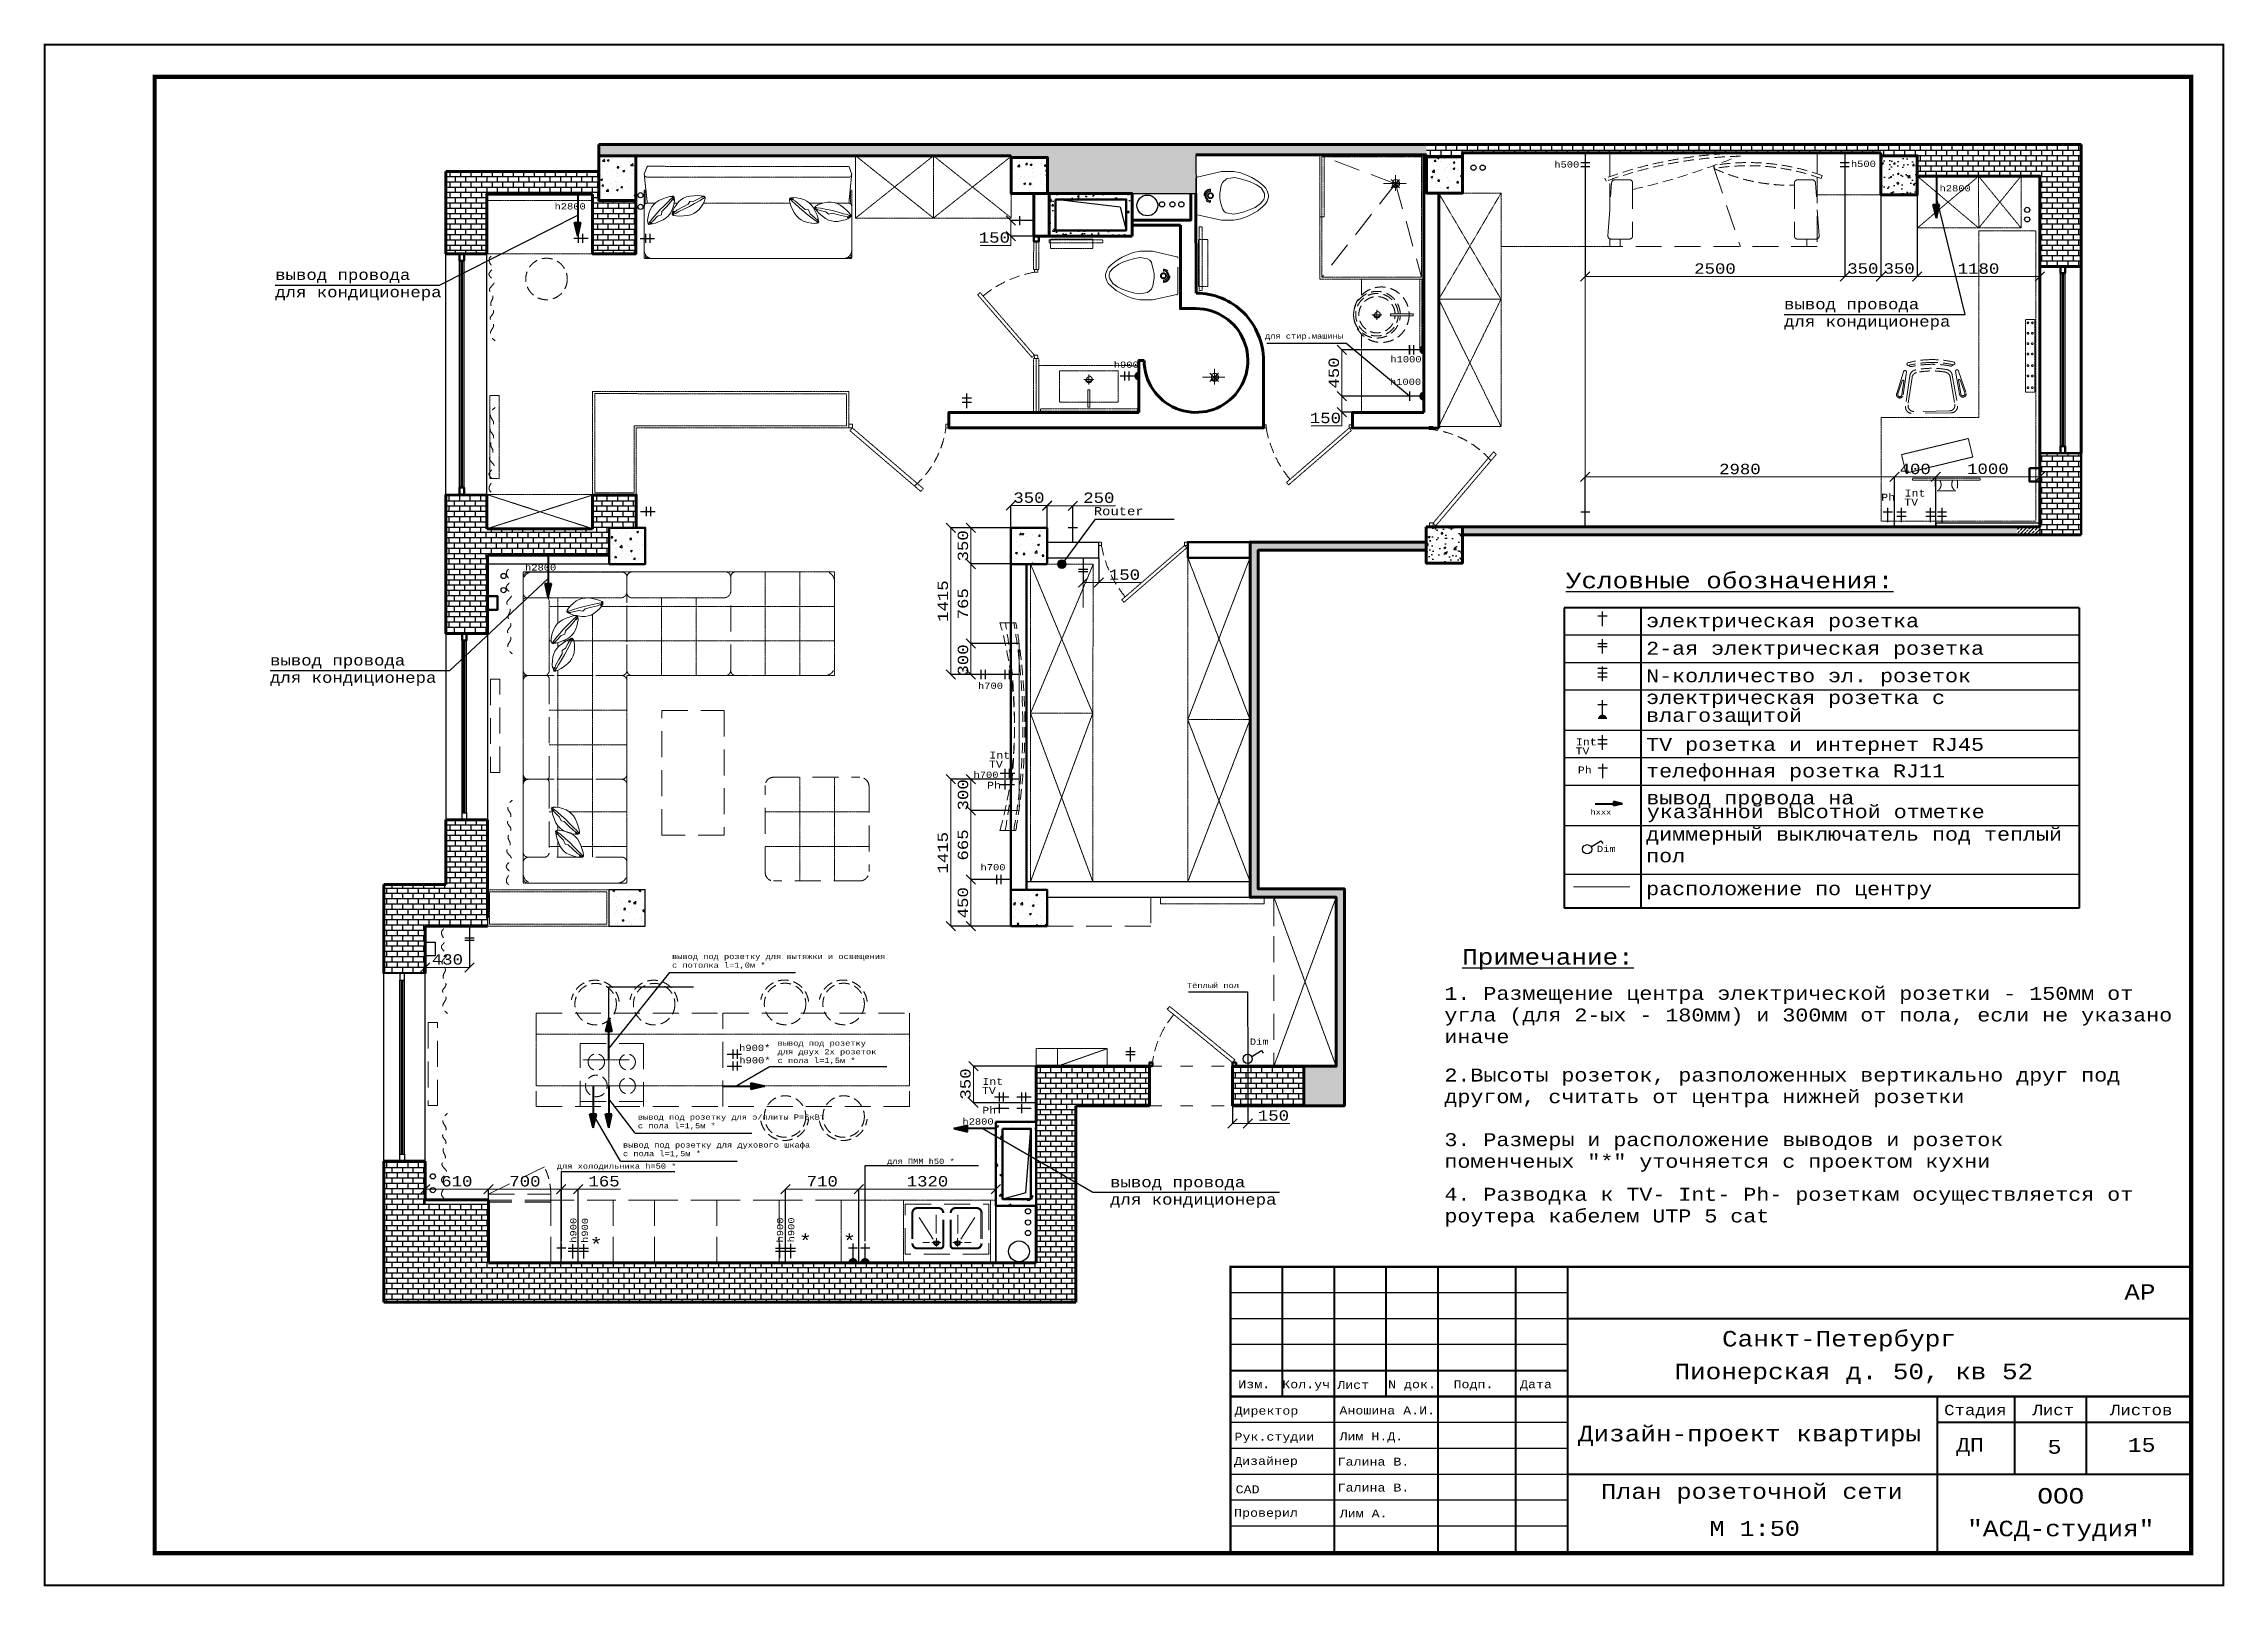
# Model space of a CAD drawing. Header units: millimetres. Extents: x 653176 to 972033, y 753746 to 925850.
# Drawn here: x 668444 to 689464, y 826453 to 841323 of the extents above; entities that cross this region are included whole.
import ezdxf
from ezdxf.enums import TextEntityAlignment as Align

# ---------------------------------------------------------------- set-up
doc = ezdxf.new("R2010")
doc.units = ezdxf.units.MM
doc.header["$LTSCALE"] = 10
for name, pattern in [('ACAD_ISO03W100', [30, 12, -18]), ('DASHDOTX2', [50.8, 25.4, -12.7, 0, -12.7]), ('DASHED', [0.75, 0.5, -0.25]), ('ELGO_LTYPE0', [0])]:
    doc.linetypes.add(name, pattern=pattern)
doc.layers.get('0').update_dxf_attribs({"color": 65, "lineweight": 25})
for name, color, linetype, lineweight in [('AL', 7, 'Continuous', 30), ('electro', 242, 'Continuous', 30), ('P-SANR-FIXT', 6, 'Continuous', 18), ('POTOLOK', 110, 'Continuous', 40), ('stamp', 253, 'Continuous', 18), ('wall', 95, 'Continuous', 60), ('двери', 202, 'Continuous', 9), ('ОСИ', 75, 'DASHDOTX2', 0), ('размh150', 7, 'Continuous', 9), ('Стены', 7, 'Continuous', 25), ('Текст', 132, 'Continuous', 25), ('ТЕКСТ1', 90, 'Continuous', 25), ('шахты', 22, 'Continuous', 18)]:
    doc.layers.add(name, color=color, linetype=linetype, lineweight=lineweight)
doc.layers.add('AL2', color=240, linetype='Continuous', lineweight=30, transparency=0.5)
doc.layers.add('Мебель', color=7, linetype='Continuous')
doc.styles.add('acd-studio', font='cour.ttf')
doc.dimstyles.new('у', dxfattribs={"dimtxt": 100, "dimasz": 90, "dimexe": 1, "dimexo": 1, "dimgap": 20, "dimtad": 1, "dimtoh": 1, "dimdec": 0, "dimrnd": 5, "dimtxsty": 'acd-studio', "dimblk": 'OBLIQUE', "dimcen": 2.5, "dimclrt": 256, "dimadec": 0, "dimazin": 0, "dimtfac": 1, "dimtdec": 0, "dimtmove": 0, "dimatfit": 3, "dimfxl": 1, "dimlwd": -1, "dimarcsym": 0})
pattern_1 = [(0, (158368.234, -153707.73), (0, 50.8), []), (90, (158368.234, -153707.73), (-50.8, 50.8), [50.8, -50.8])]
pattern_2 = [(45, (158368.234, -153707.73), (-35.355339, 35.355339), []), (45, (158403.534, -153707.73), (-35.355339, 35.355339), [24, -10])]
pattern_3 = [(50, (158368.23, -153707.73), (182.184669, -15.939086), [19.05, -209.55]), (355, (158368.23, -153707.73), (-35.24342, 191.056845), [15.24, -167.640584]), (100.451445, (158383.42, -153709.06), (146.941247, 175.117752), [16.19001, -178.090245]), (46.1842, (158368.23, -153656.93), (271.07904, -42.04233), [28.575, -314.325]), (96.635558, (158390.82, -153660.43), (237.404134, 247.426125), [24.28502, -267.13561]), (351.18415, (158368.23, -153656.93), (237.404134, 247.426125), [22.85997, -251.45973]), (21, (158393.63, -153669.63), (151.614391, -102.265198), [19.05, -209.55]), (326, (158393.63, -153669.63), (61.802028, 184.187966), [15.24, -167.64]), (71.451445, (158406.27, -153678.15), (213.41642, 81.92277), [16.19001, -178.089938]), (37.5, (158368.234, -153707.73), (3.0886033, 84.555039), [0, -165.608, 0, -170.18, 0, -168.275]), (7.5, (158368.23, -153707.73), (66.8196625, 100.180575), [0, -97.028, 0, -161.798, 0, -64.135]), (327.5, (158311.59, -153707.73), (135.590595, -5.728744), [0, -63.5, 0, -198.12, 0, -262.89]), (317.5, (158286.19, -153707.73), (148.129181, 25.426491), [0, -82.55, 0, -131.572, 0, -186.69])]

msp = doc.modelspace()

# ---------------------------------------------------------------- texts
at = {"layer": 'AL', "color": 7, "style": 'acd-studio'}
for s, height, p in [('АР', 150, (688649.6, 829289.9)), ('Санкт-Петербург', 150, (685749.1, 828825)), ('Пионерская д. 50, кв 52 ', 150, (685967.3, 828501.6)), ('ДП', 133.33, (687011.8, 827796.9))]:
    msp.add_text(s, height=height, dxfattribs=at).set_placement(p, align=Align.MIDDLE)
for s, height, p in [('Изм.', 76.67, (679958.9, 828362.7)), ('Кол.уч.', 76.67, (680383.3, 828362.7)), ('Лист', 76.67, (680912.5, 828356.7)), ('N док.', 76.67, (681403, 828362.7)), ('Подп.', 76.67, (682033.9, 828362.7)), ('Дата', 76.67, (682674.4, 828362.7)), ('Стадия', 100, (686762.7, 828102.7)), ('Лист', 100, (687613.8, 828102.7)), ('Листов', 100, (688361.4, 828102.7)), ('Директор', 76.67, (679922.9, 828107.7)), ('Аношина А.И.', 76.667, (680934.1, 828110.1)), ('Рук.студии', 76.67, (679922.9, 827857.7)), ('Лим Н.Д.', 76.67, (680934.1, 827860.1)), ('Дизайнер', 76.67, (679918.8, 827623.3)), ('Галина В.', 76.67, (680916.6, 827616.9)), ('CAD', 76.67, (679933.5, 827349.4)), ('Галина В.', 76.67, (680916.6, 827366.9)), ('Проверил', 76.67, (679918.8, 827123.3)), ('Лим A.', 76.67, (680936.8, 827116.9))]:
    msp.add_text(s, height=height, dxfattribs=at).set_placement(p)
for s, p in [('Дизайн-проект квартиры', (684886.5, 827850.2)), ('ООО', (687886.8, 827250.7)), ('ООО', (687886.8, 827250.7)), ('"АСД-студия"', (687886.8, 826935.7)), ('"АСД-студия"', (687886.8, 826935.7))]:
    msp.add_text(s, height=150, dxfattribs=at).set_placement(p, align=Align.CENTER)
at = {"layer": 'stamp', "color": 7, "style": 'acd-studio'}
for s, height, p in [('5', 133.3, (687826.8, 827796.9)), ('15', 133.33, (688665.9, 827815.2))]:
    msp.add_text(s, height=height, dxfattribs=at).set_placement(p, align=Align.MIDDLE)
for s, p in [('План розеточной сети', (684909.7, 827295.6)), ('M 1:50', (684936.7, 826939.4))]:
    msp.add_text(s, height=145, dxfattribs=at).set_placement(p, align=Align.CENTER)
at = {"layer": 'Текст', "color": 7, "ltscale": 150, "char_height": 66.67, "attachment_point": 4, "style": 'acd-studio'}
for s, insert in [('Int', (686381.9, 836989.8)), ('Ph', (686155.9, 836951)), ('TV', (686377.9, 836903.5)), ('Int', (677559.6, 834464.4)), ('TV', (683209.6, 834505.8)), ('Int', (683213.6, 834592.1)), ('TV', (677555.7, 834378.1)), ('Ph', (683232.2, 834321.9)), ('Ph', (677537.6, 834175.1)), ('Int', (677492.3, 831318.9)), ('TV', (677488.3, 831232.6)), ('Ph', (677491.4, 831041.8))]:
    msp.add_mtext(s, dxfattribs=dict(at, insert=insert))
at = {"layer": 'Текст', "color": 7, "insert": (678806.8, 836816.3), "char_height": 80, "attachment_point": 5, "style": 'acd-studio'}
msp.add_mtext('Router', dxfattribs=at)
at = {"layer": 'ТЕКСТ1', "color": 7, "ltscale": 200, "style": 'acd-studio'}
for s, insert, char_height, attachment_point in [('h500', (683125.7, 840157.9), 60, 5), ('h500', (685984.6, 840163.5), 60, 5), ('для стир.машины', (680592.4, 838496.2), 50, 5), ('h1000', (681575.4, 838280.7), 60, 5), ('h900', (678879.5, 838228), 60, 5), ('h1000', (681571.2, 838062.8), 60, 5), ('{\\fCourier New|b0|i0|c204|p49;\\LУсловные обозначения:}', (684695, 836146.6), 150, 5), ('hxxx', (683454, 833915.9), 50, 5), ('вывод под розетку для вытяжки и освещения\\Pс потолка l=1,0м *', (674500.9, 832475.4), 50, 4), ('{\\fCourier New|b0|i0|c204|p49;\\LПримечание:}', (682944.2, 832496.6), 150, 5), ('Тёплый пол', (679464.7, 832244.6), 50, 4), ('h900*', (675298.3, 831642.6), 60, 5), ('h900*', (675300.2, 831523), 60, 5), ('вывод под розетку \\Pдля двух 2х розеток\\Pс пола l=1,5м *', (675518.5, 831598.8), 50, 4), ('Dim', (680160.7, 831703.6), 60, 5), ('вывод под розетку для э/плиты P=6кВт\\Pс пола l=1,5м *', (674171.5, 830927.7), 50, 4), ('вывод под розетку для духового шкафа\\Pс пола l=1,5м *', (674028.2, 830659.2), 50, 4), ('для холодильника h=50 *', (673967.4, 830496.2), 50, 5), ('для ПММ h50 *', (676899.9, 830542.5), 50, 5)]:
    msp.add_mtext(s, dxfattribs=dict(at, insert=insert, char_height=char_height, attachment_point=attachment_point))
at = {"layer": 'ТЕКСТ1', "ltscale": 200, "style": 'acd-studio'}
for s, insert, char_height, attachment_point in [('h2800', (686869.1, 839927.9), 60, 5), ('h2800', (673519.1, 839753.9), 60, 5), ('вывод провода\\Pдля кондиционера', (670675.9, 838995.8), 100, 4), ('вывод провода\\Pдля кондиционера', (685219.6, 838713), 100, 4), ('h2800', (673234.9, 836273.9), 60, 5), ('вывод провода\\Pдля кондиционера', (670626.4, 835279.7), 100, 4), ('h700', (677570.6, 835133.1), 60, 5), ('h700', (677527.6, 834275.1), 60, 5), ('Dim', (683506.2, 833560.7), 60, 5), ('h700', (677595, 833383.4), 60, 5), ('h2800', (677450.5, 830932.6), 60, 5), ('вывод провода\\Pдля кондиционера', (678723.5, 830250), 100, 4)]:
    msp.add_mtext(s, dxfattribs=dict(at, insert=insert, char_height=char_height, attachment_point=attachment_point))
at = {"layer": 'ТЕКСТ1', "color": 7, "char_height": 125, "attachment_point": 4, "style": 'acd-studio'}
for s, insert, width in [('электрическая розетка', (683890.2, 835739.9), 5899.222), ('2-ая электрическая розетка', (683890.2, 835475), 5899.222), ('N-колличество эл. розеток', (683890.2, 835210.1), 5899.222), ('электрическая розетка с', (683890.2, 835000.2), 5899.222), ('влагозащитой', (683890.2, 834829.2), 5899.222), ('TV розетка и интернет RJ45', (683890.2, 834548.3), 5899.222), ('телефонная розетка RJ11', (683890.2, 834293), 5899.222), ('вывод провода на\\P ', (683892.2, 833928.9), 5899.222), ('указанной высотной отметке\\P ', (683896.6, 833796.1), 5899.222), ('диммерный выключатель под теплый пол', (683890.2, 833597.7), 4115.503), ('расположение по центру', (683890.2, 833157.6), 5899.222), ('{\\fCourier New|b0|i0|c238|p49;1. }Размещение центра электрической розетки {\\fCourier New|b0|i0|c238|p49;-} {\\fCourier New|b0|i0|c238|p49;150}мм от угла {\\fCourier New|b0|i0|c238|p49;(}для {\\fCourier New|b0|i0|c238|p49;2-}ых {\\fCourier New|b0|i0|c238|p49;- 180}мм{\\fCourier New|b0|i0|c238|p49;) }и {\\fCourier New|b0|i0|c238|p49;300}мм от пола{\\fCourier New|b0|i0|c238|p49;, }если не указано иначе', (681945.9, 831959.2), 7155.624), ('2{\\fCourier New|b0|i0|c238|p49;.}Высоты розеток, разположенных вертикально друг под другом, считать от центра нижней розетки', (681945.9, 831257.3), 7155.624), ('3{\\fCourier New|b0|i0|c238|p49;. }Размеры и расположение выводов и розеток \\Pпоменченых "*" уточняется с проектом кухни', (681945.9, 830634.6), 7197.785), ('4{\\fCourier New|b0|i0|c238|p49;. }Разводка к TV- Int- Ph- розеткам осуществляется от роутера кабелем UTP 5 cat', (681945.9, 830107.8), 7003.844), ('*', (673707, 829746.8), 165.32), ('*', (675723.2, 829780.4), 165.32), ('*', (676148.4, 829780.4), 165.32)]:
    msp.add_mtext(s, dxfattribs=dict(at, insert=insert, width=width))
at = {"layer": 'ТЕКСТ1', "ltscale": 200, "char_height": 60, "attachment_point": 5, "rotation": 89.41863, "style": 'acd-studio'}
for insert in [(673549.6, 829884.8), (673661.2, 829883.7), (675542.8, 829887.5), (675649.5, 829888.6)]:
    msp.add_mtext('h900', dxfattribs=dict(at, insert=insert))

# ---------------------------------------------------------------- blocks, each defined once
blk = doc.blocks.new('A$C7ACB7CC7')
at = {"layer": 'POTOLOK'}
h = blk.add_hatch(color=256, dxfattribs=at)
h.paths.add_polyline_path([(-40, 350), (0, 350), (0, 520)])
h.paths.add_polyline_path([(0, 520), (0, 350), (40, 350)])
for p, q in [((0, 520), (-40, 350)), ((-40, 350), (40, 350)), ((0, 0), (0, 520)), ((0, 520), (40, 350))]:
    blk.add_line(p, q, dxfattribs=at)
blk = doc.blocks.new('_Oblique')
at = {"color": 0, "linetype": 'ByBlock', "lineweight": -2}
blk.add_line((-0.5, -0.5), (0.5, 0.5), dxfattribs=at)
blk = doc.blocks.new('*D621')
at = {"layer": 'Defpoints', "color": 0, "lineweight": 90, "transparency": 16777216}
for p in [(678012, 831466), (677406, 831114), (678012, 831114)]:
    blk.add_point(p, dxfattribs=at)
at = {"layer": 'размh150', "color": 0, "lineweight": -2, "transparency": 16777216}
for p, q in [((678011, 831466), (677405, 831466)), ((678011, 831114), (677405, 831114))]:
    blk.add_line(p, q, dxfattribs=at)
at = {"layer": 'размh150', "color": 0, "transparency": 16777216}
blk.add_line((677406, 831466), (677406, 831114), dxfattribs=at)
at = {"layer": 'размh150', "color": 0, "transparency": 16777216, "xscale": 90, "yscale": 90, "zscale": 90}
for p, rotation in [((677406, 831466), 90), ((677406, 831114), 270)]:
    blk.add_blockref('_Oblique', p, dxfattribs=dict(at, rotation=rotation))
at = {"layer": 'размh150', "transparency": 16777216, "insert": (677330, 831295), "char_height": 100, "attachment_point": 5, "rotation": 90, "style": 'acd-studio'}
blk.add_mtext('350', dxfattribs=at)
blk = doc.blocks.new('*D622')
at = {"layer": 'Defpoints', "color": 0, "lineweight": 90, "transparency": 16777216}
for p in [(677766, 833267), (677381, 832817), (677767, 832817)]:
    blk.add_point(p, dxfattribs=at)
at = {"layer": 'размh150', "color": 0, "lineweight": -2, "transparency": 16777216}
for p, q in [((677765, 833267), (677380, 833267)), ((677766, 832817), (677380, 832817))]:
    blk.add_line(p, q, dxfattribs=at)
at = {"layer": 'размh150', "color": 0, "transparency": 16777216}
blk.add_line((677381, 833267), (677381, 832817), dxfattribs=at)
at = {"layer": 'размh150', "color": 0, "transparency": 16777216, "xscale": 90, "yscale": 90, "zscale": 90}
for p, rotation in [((677381, 833267), 90), ((677381, 832817), 270)]:
    blk.add_blockref('_Oblique', p, dxfattribs=dict(at, rotation=rotation))
at = {"layer": 'размh150', "transparency": 16777216, "insert": (677305, 833042), "char_height": 100, "attachment_point": 5, "rotation": 90, "style": 'acd-studio'}
blk.add_mtext('450', dxfattribs=at)
blk = doc.blocks.new('*D623')
at = {"layer": 'Defpoints', "color": 0, "lineweight": 90, "transparency": 16777216}
for p in [(676303, 830281), (676303, 829573), (677622, 829572)]:
    blk.add_point(p, dxfattribs=at)
at = {"layer": 'размh150', "color": 0, "lineweight": -2, "transparency": 16777216}
for p, q in [((676303, 829574), (676303, 830282)), ((677622, 829573), (677622, 830282))]:
    blk.add_line(p, q, dxfattribs=at)
at = {"layer": 'размh150', "color": 0, "transparency": 16777216}
blk.add_line((677622, 830281), (676303, 830281), dxfattribs=at)
at = {"layer": 'размh150', "color": 0, "transparency": 16777216, "xscale": 90, "yscale": 90, "zscale": 90, "rotation": 180}
blk.add_blockref('_Oblique', (676303, 830281), dxfattribs=at)
at = {"layer": 'размh150', "color": 0, "transparency": 16777216, "xscale": 90, "yscale": 90, "zscale": 90}
blk.add_blockref('_Oblique', (677622, 830281), dxfattribs=at)
at = {"layer": 'размh150', "transparency": 16777216, "insert": (676963, 830357), "char_height": 100, "attachment_point": 5, "style": 'acd-studio'}
blk.add_mtext('1320', dxfattribs=at)
blk = doc.blocks.new('*D624')
at = {"layer": 'Defpoints', "color": 0, "lineweight": 90, "transparency": 16777216}
for p in [(675595, 830281), (675595, 829573), (676303, 829575)]:
    blk.add_point(p, dxfattribs=at)
at = {"layer": 'размh150', "color": 0, "lineweight": -2, "transparency": 16777216}
for p, q in [((675595, 829574), (675595, 830282)), ((676303, 829576), (676303, 830282))]:
    blk.add_line(p, q, dxfattribs=at)
at = {"layer": 'размh150', "color": 0, "transparency": 16777216}
blk.add_line((676303, 830281), (675595, 830281), dxfattribs=at)
at = {"layer": 'размh150', "color": 0, "transparency": 16777216, "xscale": 90, "yscale": 90, "zscale": 90, "rotation": 180}
blk.add_blockref('_Oblique', (675595, 830281), dxfattribs=at)
at = {"layer": 'размh150', "color": 0, "transparency": 16777216, "xscale": 90, "yscale": 90, "zscale": 90}
blk.add_blockref('_Oblique', (676303, 830281), dxfattribs=at)
at = {"layer": 'размh150', "transparency": 16777216, "insert": (675949, 830357), "char_height": 100, "attachment_point": 5, "style": 'acd-studio'}
blk.add_mtext('710', dxfattribs=at)
blk = doc.blocks.new('*D625')
at = {"layer": 'Defpoints', "color": 0, "lineweight": 90, "transparency": 16777216}
for p in [(677766, 836657), (677188, 835242), (677847, 835242)]:
    blk.add_point(p, dxfattribs=at)
at = {"layer": 'размh150', "color": 0, "lineweight": -2, "transparency": 16777216}
for p, q in [((677765, 836657), (677187, 836657)), ((677846, 835242), (677187, 835242))]:
    blk.add_line(p, q, dxfattribs=at)
at = {"layer": 'размh150', "color": 0, "transparency": 16777216}
blk.add_line((677188, 836657), (677188, 835242), dxfattribs=at)
at = {"layer": 'размh150', "color": 0, "transparency": 16777216, "xscale": 90, "yscale": 90, "zscale": 90}
for p, rotation in [((677188, 836657), 90), ((677188, 835242), 270)]:
    blk.add_blockref('_Oblique', p, dxfattribs=dict(at, rotation=rotation))
at = {"layer": 'размh150', "transparency": 16777216, "insert": (677112, 835949), "char_height": 100, "attachment_point": 5, "rotation": 90, "style": 'acd-studio'}
blk.add_mtext('1415', dxfattribs=at)
blk = doc.blocks.new('*D626')
at = {"layer": 'Defpoints', "color": 0, "lineweight": 90, "transparency": 16777216}
for p in [(677767, 836657), (677381, 836307), (677767, 836307)]:
    blk.add_point(p, dxfattribs=at)
at = {"layer": 'размh150', "color": 0, "lineweight": -2, "transparency": 16777216}
for p, q in [((677766, 836657), (677380, 836657)), ((677766, 836307), (677380, 836307))]:
    blk.add_line(p, q, dxfattribs=at)
at = {"layer": 'размh150', "color": 0, "transparency": 16777216}
blk.add_line((677381, 836657), (677381, 836307), dxfattribs=at)
at = {"layer": 'размh150', "color": 0, "transparency": 16777216, "xscale": 90, "yscale": 90, "zscale": 90}
for p, rotation in [((677381, 836657), 90), ((677381, 836307), 270)]:
    blk.add_blockref('_Oblique', p, dxfattribs=dict(at, rotation=rotation))
at = {"layer": 'размh150', "transparency": 16777216, "insert": (677305, 836482), "char_height": 100, "attachment_point": 5, "rotation": 90, "style": 'acd-studio'}
blk.add_mtext('350', dxfattribs=at)
blk = doc.blocks.new('*D627')
at = {"layer": 'Defpoints', "color": 0, "lineweight": 90, "transparency": 16777216}
for p in [(672122, 832817), (672550, 832817), (672122, 832419)]:
    blk.add_point(p, dxfattribs=at)
at = {"layer": 'размh150', "color": 0, "lineweight": -2, "transparency": 16777216}
for p, q in [((672122, 832816), (672122, 832418)), ((672550, 832816), (672550, 832418))]:
    blk.add_line(p, q, dxfattribs=at)
at = {"layer": 'размh150', "color": 0, "transparency": 16777216}
blk.add_line((672550, 832419), (672122, 832419), dxfattribs=at)
at = {"layer": 'размh150', "color": 0, "transparency": 16777216, "xscale": 90, "yscale": 90, "zscale": 90, "rotation": 180}
blk.add_blockref('_Oblique', (672122, 832419), dxfattribs=at)
at = {"layer": 'размh150', "color": 0, "transparency": 16777216, "xscale": 90, "yscale": 90, "zscale": 90}
blk.add_blockref('_Oblique', (672550, 832419), dxfattribs=at)
at = {"layer": 'размh150', "transparency": 16777216, "insert": (672336, 832495), "char_height": 100, "attachment_point": 5, "style": 'acd-studio'}
blk.add_mtext('430', dxfattribs=at)
blk = doc.blocks.new('*D628')
at = {"layer": 'Defpoints', "color": 0, "lineweight": 90, "transparency": 16777216}
for p in [(672732, 830281), (672732, 829572), (673434, 829573)]:
    blk.add_point(p, dxfattribs=at)
at = {"layer": 'размh150', "color": 0, "lineweight": -2, "transparency": 16777216}
for p, q in [((672732, 829573), (672732, 830282)), ((673434, 829574), (673434, 830282))]:
    blk.add_line(p, q, dxfattribs=at)
at = {"layer": 'размh150', "color": 0, "transparency": 16777216}
blk.add_line((673434, 830281), (672732, 830281), dxfattribs=at)
at = {"layer": 'размh150', "color": 0, "transparency": 16777216, "xscale": 90, "yscale": 90, "zscale": 90, "rotation": 180}
blk.add_blockref('_Oblique', (672732, 830281), dxfattribs=at)
at = {"layer": 'размh150', "color": 0, "transparency": 16777216, "xscale": 90, "yscale": 90, "zscale": 90}
blk.add_blockref('_Oblique', (673434, 830281), dxfattribs=at)
at = {"layer": 'размh150', "transparency": 16777216, "insert": (673083, 830357), "char_height": 100, "attachment_point": 5, "style": 'acd-studio'}
blk.add_mtext('700', dxfattribs=at)
blk = doc.blocks.new('*D629')
at = {"layer": 'Defpoints', "color": 0, "lineweight": 90, "transparency": 16777216}
for p in [(672122, 830281), (672122, 830137), (672732, 830136)]:
    blk.add_point(p, dxfattribs=at)
at = {"layer": 'размh150', "color": 0, "lineweight": -2, "transparency": 16777216}
for p, q in [((672122, 830138), (672122, 830282)), ((672732, 830137), (672732, 830282))]:
    blk.add_line(p, q, dxfattribs=at)
at = {"layer": 'размh150', "color": 0, "transparency": 16777216}
blk.add_line((672732, 830281), (672122, 830281), dxfattribs=at)
at = {"layer": 'размh150', "color": 0, "transparency": 16777216, "xscale": 90, "yscale": 90, "zscale": 90, "rotation": 180}
blk.add_blockref('_Oblique', (672122, 830281), dxfattribs=at)
at = {"layer": 'размh150', "color": 0, "transparency": 16777216, "xscale": 90, "yscale": 90, "zscale": 90}
blk.add_blockref('_Oblique', (672732, 830281), dxfattribs=at)
at = {"layer": 'размh150', "transparency": 16777216, "insert": (672427, 830357), "char_height": 100, "attachment_point": 5, "style": 'acd-studio'}
blk.add_mtext('610', dxfattribs=at)
blk = doc.blocks.new('*D636')
at = {"layer": 'Defpoints', "color": 0, "lineweight": 90, "transparency": 16777216}
for p in [(685804, 840271), (686154, 840271), (685804, 839079)]:
    blk.add_point(p, dxfattribs=at)
at = {"layer": 'размh150', "color": 0, "lineweight": -2, "transparency": 16777216}
for p, q in [((685804, 840270), (685804, 839078)), ((686154, 840270), (686154, 839078))]:
    blk.add_line(p, q, dxfattribs=at)
at = {"layer": 'размh150', "color": 0, "transparency": 16777216}
blk.add_line((686154, 839079), (685804, 839079), dxfattribs=at)
at = {"layer": 'размh150', "color": 0, "transparency": 16777216, "xscale": 90, "yscale": 90, "zscale": 90, "rotation": 180}
blk.add_blockref('_Oblique', (685804, 839079), dxfattribs=at)
at = {"layer": 'размh150', "color": 0, "transparency": 16777216, "xscale": 90, "yscale": 90, "zscale": 90}
blk.add_blockref('_Oblique', (686154, 839079), dxfattribs=at)
at = {"layer": 'размh150', "transparency": 16777216, "insert": (685979, 839155), "char_height": 100, "attachment_point": 5, "style": 'acd-studio'}
blk.add_mtext('350', dxfattribs=at)
blk = doc.blocks.new('*D637')
at = {"layer": 'Defpoints', "color": 0, "lineweight": 90, "transparency": 16777216}
for p in [(683304, 840271), (685804, 840270), (683304, 839078)]:
    blk.add_point(p, dxfattribs=at)
at = {"layer": 'размh150', "color": 0, "lineweight": -2, "transparency": 16777216}
for p, q in [((683304, 840270), (683304, 839077)), ((685804, 840269), (685804, 839077))]:
    blk.add_line(p, q, dxfattribs=at)
at = {"layer": 'размh150', "color": 0, "transparency": 16777216}
blk.add_line((685804, 839078), (683304, 839078), dxfattribs=at)
at = {"layer": 'размh150', "color": 0, "transparency": 16777216, "xscale": 90, "yscale": 90, "zscale": 90, "rotation": 180}
blk.add_blockref('_Oblique', (683304, 839078), dxfattribs=at)
at = {"layer": 'размh150', "color": 0, "transparency": 16777216, "xscale": 90, "yscale": 90, "zscale": 90}
blk.add_blockref('_Oblique', (685804, 839078), dxfattribs=at)
at = {"layer": 'размh150', "transparency": 16777216, "insert": (684554, 839154), "char_height": 100, "attachment_point": 5, "style": 'acd-studio'}
blk.add_mtext('2500', dxfattribs=at)
blk = doc.blocks.new('*D638')
at = {"layer": 'Defpoints', "color": 0, "lineweight": 90, "transparency": 16777216}
for p in [(686684, 837148), (686684, 836667), (687684, 836667)]:
    blk.add_point(p, dxfattribs=at)
at = {"layer": 'размh150', "color": 0, "lineweight": -2, "transparency": 16777216}
for p, q in [((686684, 836668), (686684, 837149)), ((687684, 836668), (687684, 837149))]:
    blk.add_line(p, q, dxfattribs=at)
at = {"layer": 'размh150', "color": 0, "transparency": 16777216}
blk.add_line((687684, 837148), (686684, 837148), dxfattribs=at)
at = {"layer": 'размh150', "color": 0, "transparency": 16777216, "xscale": 90, "yscale": 90, "zscale": 90, "rotation": 180}
blk.add_blockref('_Oblique', (686684, 837148), dxfattribs=at)
at = {"layer": 'размh150', "color": 0, "transparency": 16777216, "xscale": 90, "yscale": 90, "zscale": 90}
blk.add_blockref('_Oblique', (687684, 837148), dxfattribs=at)
at = {"layer": 'размh150', "transparency": 16777216, "insert": (687184, 837224), "char_height": 100, "attachment_point": 5, "style": 'acd-studio'}
blk.add_mtext('1000', dxfattribs=at)
blk = doc.blocks.new('*D639')
at = {"layer": 'Defpoints', "color": 0, "lineweight": 90, "transparency": 16777216}
for p in [(686284, 837147), (686284, 836667), (686684, 836667)]:
    blk.add_point(p, dxfattribs=at)
at = {"layer": 'размh150', "color": 0, "lineweight": -2, "transparency": 16777216}
for p, q in [((686284, 836668), (686284, 837148)), ((686684, 836668), (686684, 837148))]:
    blk.add_line(p, q, dxfattribs=at)
at = {"layer": 'размh150', "color": 0, "transparency": 16777216}
blk.add_line((686684, 837147), (686284, 837147), dxfattribs=at)
at = {"layer": 'размh150', "color": 0, "transparency": 16777216, "xscale": 90, "yscale": 90, "zscale": 90, "rotation": 180}
blk.add_blockref('_Oblique', (686284, 837147), dxfattribs=at)
at = {"layer": 'размh150', "color": 0, "transparency": 16777216, "xscale": 90, "yscale": 90, "zscale": 90}
blk.add_blockref('_Oblique', (686684, 837147), dxfattribs=at)
at = {"layer": 'размh150', "transparency": 16777216, "insert": (686484, 837223), "char_height": 100, "attachment_point": 5, "style": 'acd-studio'}
blk.add_mtext('400', dxfattribs=at)
blk = doc.blocks.new('*D630')
at = {"layer": 'Defpoints', "color": 0, "lineweight": 90, "transparency": 16777216}
for p in [(683304, 837146), (683304, 836668), (686284, 836667)]:
    blk.add_point(p, dxfattribs=at)
at = {"layer": 'размh150', "color": 0, "lineweight": -2, "transparency": 16777216}
for p, q in [((683304, 836669), (683304, 837147)), ((686284, 836668), (686284, 837147))]:
    blk.add_line(p, q, dxfattribs=at)
at = {"layer": 'размh150', "color": 0, "transparency": 16777216}
blk.add_line((686284, 837146), (683304, 837146), dxfattribs=at)
at = {"layer": 'размh150', "color": 0, "transparency": 16777216, "xscale": 90, "yscale": 90, "zscale": 90, "rotation": 180}
blk.add_blockref('_Oblique', (683304, 837146), dxfattribs=at)
at = {"layer": 'размh150', "color": 0, "transparency": 16777216, "xscale": 90, "yscale": 90, "zscale": 90}
blk.add_blockref('_Oblique', (686284, 837146), dxfattribs=at)
at = {"layer": 'размh150', "transparency": 16777216, "insert": (684794, 837222), "char_height": 100, "attachment_point": 5, "style": 'acd-studio'}
blk.add_mtext('2980', dxfattribs=at)
blk = doc.blocks.new('pillow1')
at = {"color": 0, "linetype": 'ELGO_LTYPE0'}
for p, q in [((-96.34709, 7.173365), (-91.60876, 36.128345)), ((-96.34709, -24.285615), (-96.34709, 7.173365)), ((-91.60876, 36.128345), (-82.25608, 64.405745)), ((-82.25608, 64.405745), (-67.22569, 93.830525)), ((-67.22569, 93.830525), (-18.33797, 156.748475)), ((-32.71413, -31.016165), (-16.8674, 30.129375)), ((-27.52757, 60.701675), (-2.57278, 91.325705)), ((-16.8674, 30.129375), (-27.52757, 60.701675)), ((-18.33797, 156.748475), (4.7791, 179.182115)), ((-7.88236, -26.581585), (7.88236, 26.581585)), ((-2.57278, 91.325705), (10.45585, 145.010295)), ((4.7791, 179.182115), (18.58354, 188.842245)), ((7.88236, 26.581585), (18.58354, 80.474085)), ((8.12745, 177.878445), (23.40293, 193.895045)), ((10.45585, 145.010295), (25.36321, 190.816825)), ((24.0972, 194.363775), (14.2138, 174.852075)), ((18.58354, 80.474085), (31.24499, 141.932075)), ((23.40293, 193.895045), (24.04475, 194.259225)), ((32.55153, 200.259275), (24.0972, 194.363775)), ((25.36321, 190.816825), (32.55153, 200.259275)), ((35.04252, 195.407695), (25.36321, 190.816825)), ((31.24499, 141.932075), (35.36963, 180.694765)), ((32.55153, 200.259275), (40.67922, 198.693815)), ((43.17069, 193.111845), (35.04252, 195.407695)), ((35.36963, 180.694765), (43.17069, 193.111845)), ((40.67922, 198.693815), (43.17069, 193.111845)), ((40.67922, 198.693815), (46.19288, 192.120615)), ((50.11392, 189.563935), (43.31803, 195.548355)), ((46.19288, 192.120615), (50.11392, 189.563935)), ((50.11392, 189.563935), (62.16168, 171.147885)), ((63.22455, 169.582545), (59.01933, 175.952615)), ((74.00632, 142.401875), (63.22455, 169.582545)), ((83.11391, 107.551285), (74.00632, 142.401875)), ((75.80352, -16.877465), (85.07514, 11.451665)), ((89.89406, 71.865745), (83.11391, 107.551285)), ((85.07514, 11.451665), (89.89406, 40.354915)), ((89.89406, 40.354915), (89.89406, 71.865745)), ((-88.50503, -61.691935), (-96.34709, -24.285615)), ((-80.45936, -94.769055), (-88.50503, -61.691935)), ((-69.63611, -122.002415), (-80.45936, -94.769055)), ((-68.61472, -123.619615), (-69.63611, -122.002415)), ((-56.48446, -142.035655), (-68.61472, -123.619615)), ((-57.22022, -114.541465), (-57.17921, -135.515145)), ((-57.17921, -135.515145), (-56.48446, -138.227995)), ((-56.48446, -138.227995), (-56.89263, -140.262185)), ((-56.89263, -140.262185), (-56.48446, -142.035655)), ((-56.89263, -140.262185), (-50.76671, -145.113765)), ((-51.82862, -143.496565), (-56.48446, -138.227995)), ((-56.48446, -142.035655), (-54.89183, -143.549375)), ((-49.82734, -146.679215), (-56.48446, -142.035655)), ((-55.25899, -136.297405), (-47.78552, -123.306215)), ((-55.25899, -136.297405), (-51.82862, -143.496565)), ((-47.33634, -138.227995), (-55.25899, -136.297405)), ((-54.89183, -143.549375), (-48.80595, -148.400835)), ((-54.89183, -143.549375), (-47.78552, -149.966295)), ((-43.29228, -145.583565), (-51.82862, -143.496565)), ((-51.82862, -143.496565), (-44.35468, -144.019065)), ((-50.76671, -145.113765), (-43.29228, -145.583565)), ((-50.76671, -145.113765), (-42.39392, -147.305185)), ((-41.33248, -148.870645), (-49.82734, -146.679215)), ((-42.39392, -147.305185), (-49.82734, -146.679215)), ((-49.17693, -148.710425), (-46.76414, -151.635225)), ((-48.80595, -148.400835), (-41.33248, -148.870645)), ((-40.31062, -150.592265), (-48.80595, -148.400835)), ((-47.78552, -123.306215), (-45.6202, -88.612855)), ((-47.78552, -149.966295), (-40.31062, -150.592265)), ((-39.29019, -152.157725), (-47.78552, -149.966295)), ((-37.53352, -133.688985), (-47.33634, -138.227995)), ((-46.76414, -151.635225), (-39.29019, -152.157725)), ((-45.6202, -88.612855), (-32.71413, -31.016165)), ((-44.35468, -144.019065), (-37.53352, -133.688985)), ((-44.35468, -144.019065), (-36.18598, -140.783725)), ((-34.10268, -143.288545), (-43.29228, -145.583565)), ((-42.39392, -147.305185), (-32.59206, -145.166575)), ((-41.33248, -148.870645), (-32.01985, -146.470245)), ((-40.31062, -150.592265), (-32.14288, -147.357875)), ((-39.29019, -152.157725), (-30.6313, -146.627485)), ((-32.14288, -147.357875), (-39.29019, -152.157725)), ((-37.53352, -133.688985), (-30.18212, -114.020045)), ((-36.18598, -140.783725), (-34.10268, -143.288545)), ((-32.59206, -145.166575), (-34.10268, -143.288545)), ((-32.01985, -146.470245), (-32.59206, -145.166575)), ((-29.03533, -144.355945), (-32.14288, -147.357875)), ((-32.14288, -147.357875), (-32.01985, -146.470245)), ((-32.01985, -146.470245), (-11.10864, -131.653845)), ((-30.6313, -146.627485), (-29.87742, -145.168475)), ((-30.18212, -114.020045), (-23.27943, -83.761275)), ((-23.27943, -83.761275), (-7.88236, -26.581585)), ((-11.10864, -131.653845), (12.00747, -109.220205)), ((12.00747, -109.220205), (37.00376, -79.222135)), ((37.00376, -79.222135), (60.69207, -46.302255)), ((60.69207, -46.302255), (75.80352, -16.877465))]:
    blk.add_line(p, q, dxfattribs=at)
blk = doc.blocks.new('*D631')
at = {"layer": 'Defpoints', "color": 0, "lineweight": 90, "transparency": 16777216}
for p in [(677767, 835542), (677382, 835242), (677767, 835242)]:
    blk.add_point(p, dxfattribs=at)
at = {"layer": 'размh150', "color": 0, "lineweight": -2, "transparency": 16777216}
for p, q in [((677766, 835542), (677381, 835542)), ((677766, 835242), (677381, 835242))]:
    blk.add_line(p, q, dxfattribs=at)
at = {"layer": 'размh150', "color": 0, "transparency": 16777216}
blk.add_line((677382, 835542), (677382, 835242), dxfattribs=at)
at = {"layer": 'размh150', "color": 0, "transparency": 16777216, "xscale": 90, "yscale": 90, "zscale": 90}
for p, rotation in [((677382, 835542), 90), ((677382, 835242), 270)]:
    blk.add_blockref('_Oblique', p, dxfattribs=dict(at, rotation=rotation))
at = {"layer": 'размh150', "transparency": 16777216, "insert": (677306, 835382), "char_height": 100, "attachment_point": 5, "rotation": 90, "style": 'acd-studio'}
blk.add_mtext('300', dxfattribs=at)
blk = doc.blocks.new('*D632')
at = {"layer": 'Defpoints', "color": 0, "lineweight": 90, "transparency": 16777216}
for p in [(677767, 834232), (677382, 833932), (677767, 833932)]:
    blk.add_point(p, dxfattribs=at)
at = {"layer": 'размh150', "color": 0, "lineweight": -2, "transparency": 16777216}
for p, q in [((677766, 834232), (677381, 834232)), ((677766, 833932), (677381, 833932))]:
    blk.add_line(p, q, dxfattribs=at)
at = {"layer": 'размh150', "color": 0, "transparency": 16777216}
blk.add_line((677382, 834232), (677382, 833932), dxfattribs=at)
at = {"layer": 'размh150', "color": 0, "transparency": 16777216, "xscale": 90, "yscale": 90, "zscale": 90}
for p, rotation in [((677382, 834232), 90), ((677382, 833932), 270)]:
    blk.add_blockref('_Oblique', p, dxfattribs=dict(at, rotation=rotation))
at = {"layer": 'размh150', "transparency": 16777216, "insert": (677306, 834082), "char_height": 100, "attachment_point": 5, "rotation": 90, "style": 'acd-studio'}
blk.add_mtext('300', dxfattribs=at)
blk = doc.blocks.new('*D633')
at = {"layer": 'Defpoints', "color": 0, "lineweight": 90, "transparency": 16777216}
for p in [(677381, 833932), (677767, 833932), (677767, 833267)]:
    blk.add_point(p, dxfattribs=at)
at = {"layer": 'размh150', "color": 0, "lineweight": -2, "transparency": 16777216}
for p, q in [((677766, 833932), (677380, 833932)), ((677766, 833267), (677380, 833267))]:
    blk.add_line(p, q, dxfattribs=at)
at = {"layer": 'размh150', "color": 0, "transparency": 16777216}
blk.add_line((677381, 833267), (677381, 833932), dxfattribs=at)
at = {"layer": 'размh150', "color": 0, "transparency": 16777216, "xscale": 90, "yscale": 90, "zscale": 90}
for p, rotation in [((677381, 833932), 90), ((677381, 833267), 270)]:
    blk.add_blockref('_Oblique', p, dxfattribs=dict(at, rotation=rotation))
at = {"layer": 'размh150', "transparency": 16777216, "insert": (677305, 833599), "char_height": 100, "attachment_point": 5, "rotation": 90, "style": 'acd-studio'}
blk.add_mtext('665', dxfattribs=at)
blk = doc.blocks.new('*D640')
at = {"layer": 'Defpoints', "color": 0, "lineweight": 90, "transparency": 16777216}
for p in [(678365, 836869), (678116, 836518), (678365, 836516)]:
    blk.add_point(p, dxfattribs=at)
at = {"layer": 'размh150', "color": 0, "lineweight": -2, "transparency": 16777216}
for p, q in [((678116, 836519), (678116, 836870)), ((678365, 836517), (678365, 836870))]:
    blk.add_line(p, q, dxfattribs=at)
at = {"layer": 'размh150', "color": 0, "transparency": 16777216}
for p, q in [((678116, 836869), (678365, 836869)), ((678365, 836869), (678776, 836869))]:
    blk.add_line(p, q, dxfattribs=at)
at = {"layer": 'размh150', "color": 0, "transparency": 16777216, "xscale": 90, "yscale": 90, "zscale": 90, "rotation": 180}
blk.add_blockref('_Oblique', (678116, 836869), dxfattribs=at)
at = {"layer": 'размh150', "color": 0, "transparency": 16777216, "xscale": 90, "yscale": 90, "zscale": 90}
blk.add_blockref('_Oblique', (678365, 836869), dxfattribs=at)
at = {"layer": 'размh150', "transparency": 16777216, "insert": (678615, 836945), "char_height": 100, "attachment_point": 5, "style": 'acd-studio'}
blk.add_mtext('250', dxfattribs=at)
blk = doc.blocks.new('*D641')
at = {"layer": 'Defpoints', "color": 0, "lineweight": 90, "transparency": 16777216}
for p in [(677766, 836870), (677766, 836657), (678116, 836657)]:
    blk.add_point(p, dxfattribs=at)
at = {"layer": 'размh150', "color": 0, "lineweight": -2, "transparency": 16777216}
for p, q in [((677766, 836658), (677766, 836871)), ((678116, 836658), (678116, 836871))]:
    blk.add_line(p, q, dxfattribs=at)
at = {"layer": 'размh150', "color": 0, "transparency": 16777216}
blk.add_line((678116, 836870), (677766, 836870), dxfattribs=at)
at = {"layer": 'размh150', "color": 0, "transparency": 16777216, "xscale": 90, "yscale": 90, "zscale": 90, "rotation": 180}
blk.add_blockref('_Oblique', (677766, 836870), dxfattribs=at)
at = {"layer": 'размh150', "color": 0, "transparency": 16777216, "xscale": 90, "yscale": 90, "zscale": 90}
blk.add_blockref('_Oblique', (678116, 836870), dxfattribs=at)
at = {"layer": 'размh150', "transparency": 16777216, "insert": (677941, 836946), "char_height": 100, "attachment_point": 5, "style": 'acd-studio'}
blk.add_mtext('350', dxfattribs=at)
blk = doc.blocks.new('*D642')
at = {"layer": 'Defpoints', "color": 0, "lineweight": 90, "transparency": 16777216}
for p in [(677187, 834232), (677847, 834232), (677767, 832817)]:
    blk.add_point(p, dxfattribs=at)
at = {"layer": 'размh150', "color": 0, "lineweight": -2, "transparency": 16777216}
for p, q in [((677846, 834232), (677186, 834232)), ((677766, 832817), (677186, 832817))]:
    blk.add_line(p, q, dxfattribs=at)
at = {"layer": 'размh150', "color": 0, "transparency": 16777216}
blk.add_line((677187, 832817), (677187, 834232), dxfattribs=at)
at = {"layer": 'размh150', "color": 0, "transparency": 16777216, "xscale": 90, "yscale": 90, "zscale": 90}
for p, rotation in [((677187, 834232), 90), ((677187, 832817), 270)]:
    blk.add_blockref('_Oblique', p, dxfattribs=dict(at, rotation=rotation))
at = {"layer": 'размh150', "transparency": 16777216, "insert": (677111, 833524), "char_height": 100, "attachment_point": 5, "rotation": 90, "style": 'acd-studio'}
blk.add_mtext('1415', dxfattribs=at)
blk = doc.blocks.new('*D634')
at = {"layer": 'Defpoints', "color": 0, "lineweight": 90, "transparency": 16777216}
for p in [(677987, 839617), (677766, 839467), (677987, 839467)]:
    blk.add_point(p, dxfattribs=at)
at = {"layer": 'размh150', "color": 0, "lineweight": -2, "transparency": 16777216}
for p, q in [((677986, 839617), (677765, 839617)), ((677986, 839467), (677765, 839467))]:
    blk.add_line(p, q, dxfattribs=at)
at = {"layer": 'размh150', "color": 0, "transparency": 16777216}
for p, q in [((677766, 839617), (677766, 839467)), ((677766, 839377), (677470, 839377)), ((677766, 839467), (677766, 839377))]:
    blk.add_line(p, q, dxfattribs=at)
at = {"layer": 'размh150', "color": 0, "transparency": 16777216, "xscale": 90, "yscale": 90, "zscale": 90}
for p, rotation in [((677766, 839617), 90), ((677766, 839467), 270)]:
    blk.add_blockref('_Oblique', p, dxfattribs=dict(at, rotation=rotation))
at = {"layer": 'размh150', "transparency": 16777216, "insert": (677608, 839453), "char_height": 100, "attachment_point": 5, "style": 'acd-studio'}
blk.add_mtext('150', dxfattribs=at)
blk = doc.blocks.new('*D643')
at = {"layer": 'Defpoints', "color": 0, "lineweight": 90, "transparency": 16777216}
for p in [(673597, 830281), (673434, 829575), (673597, 829573)]:
    blk.add_point(p, dxfattribs=at)
at = {"layer": 'размh150', "color": 0, "lineweight": -2, "transparency": 16777216}
for p, q in [((673434, 829576), (673434, 830282)), ((673597, 829574), (673597, 830282))]:
    blk.add_line(p, q, dxfattribs=at)
at = {"layer": 'размh150', "color": 0, "transparency": 16777216}
for p, q in [((673434, 830281), (673597, 830281)), ((673597, 830281), (674005, 830281))]:
    blk.add_line(p, q, dxfattribs=at)
at = {"layer": 'размh150', "color": 0, "transparency": 16777216, "xscale": 90, "yscale": 90, "zscale": 90, "rotation": 180}
blk.add_blockref('_Oblique', (673434, 830281), dxfattribs=at)
at = {"layer": 'размh150', "color": 0, "transparency": 16777216, "xscale": 90, "yscale": 90, "zscale": 90}
blk.add_blockref('_Oblique', (673597, 830281), dxfattribs=at)
at = {"layer": 'размh150', "transparency": 16777216, "insert": (673846, 830357), "char_height": 100, "attachment_point": 5, "style": 'acd-studio'}
blk.add_mtext('165', dxfattribs=at)
blk = doc.blocks.new('*D644')
at = {"layer": 'Defpoints', "color": 0, "lineweight": 90, "transparency": 16777216}
for p in [(677381, 836307), (677847, 836307), (677847, 835542)]:
    blk.add_point(p, dxfattribs=at)
at = {"layer": 'размh150', "color": 0, "lineweight": -2, "transparency": 16777216}
for p, q in [((677846, 836307), (677380, 836307)), ((677846, 835542), (677380, 835542))]:
    blk.add_line(p, q, dxfattribs=at)
at = {"layer": 'размh150', "color": 0, "transparency": 16777216}
blk.add_line((677381, 835542), (677381, 836307), dxfattribs=at)
at = {"layer": 'размh150', "color": 0, "transparency": 16777216, "xscale": 90, "yscale": 90, "zscale": 90}
for p, rotation in [((677381, 836307), 90), ((677381, 835542), 270)]:
    blk.add_blockref('_Oblique', p, dxfattribs=dict(at, rotation=rotation))
at = {"layer": 'размh150', "transparency": 16777216, "insert": (677305, 835924), "char_height": 100, "attachment_point": 5, "rotation": 90, "style": 'acd-studio'}
blk.add_mtext('765', dxfattribs=at)
blk = doc.blocks.new('*D645')
at = {"layer": 'Defpoints', "color": 0, "lineweight": 90, "transparency": 16777216}
for p in [(686154, 839866), (686504, 839866), (686504, 839079)]:
    blk.add_point(p, dxfattribs=at)
at = {"layer": 'размh150', "color": 0, "lineweight": -2, "transparency": 16777216}
for p, q in [((686154, 839865), (686154, 839078)), ((686504, 839865), (686504, 839078))]:
    blk.add_line(p, q, dxfattribs=at)
at = {"layer": 'размh150', "color": 0, "transparency": 16777216}
blk.add_line((686154, 839079), (686504, 839079), dxfattribs=at)
at = {"layer": 'размh150', "color": 0, "transparency": 16777216, "xscale": 90, "yscale": 90, "zscale": 90, "rotation": 180}
blk.add_blockref('_Oblique', (686154, 839079), dxfattribs=at)
at = {"layer": 'размh150', "color": 0, "transparency": 16777216, "xscale": 90, "yscale": 90, "zscale": 90}
blk.add_blockref('_Oblique', (686504, 839079), dxfattribs=at)
at = {"layer": 'размh150', "transparency": 16777216, "insert": (686329, 839155), "char_height": 100, "attachment_point": 5, "style": 'acd-studio'}
blk.add_mtext('350', dxfattribs=at)
blk = doc.blocks.new('*D646')
at = {"layer": 'Defpoints', "color": 0, "lineweight": 90, "transparency": 16777216}
for p in [(686504, 839866), (687684, 839866), (687684, 839078)]:
    blk.add_point(p, dxfattribs=at)
at = {"layer": 'размh150', "color": 0, "lineweight": -2, "transparency": 16777216}
for p, q in [((686504, 839865), (686504, 839077)), ((687684, 839865), (687684, 839077))]:
    blk.add_line(p, q, dxfattribs=at)
at = {"layer": 'размh150', "color": 0, "transparency": 16777216}
blk.add_line((686504, 839078), (687684, 839078), dxfattribs=at)
at = {"layer": 'размh150', "color": 0, "transparency": 16777216, "xscale": 90, "yscale": 90, "zscale": 90, "rotation": 180}
blk.add_blockref('_Oblique', (686504, 839078), dxfattribs=at)
at = {"layer": 'размh150', "color": 0, "transparency": 16777216, "xscale": 90, "yscale": 90, "zscale": 90}
blk.add_blockref('_Oblique', (687684, 839078), dxfattribs=at)
at = {"layer": 'размh150', "transparency": 16777216, "insert": (687094, 839154), "char_height": 100, "attachment_point": 5, "style": 'acd-studio'}
blk.add_mtext('1180', dxfattribs=at)
blk = doc.blocks.new('*D647')
at = {"layer": 'Defpoints', "color": 0, "lineweight": 90, "transparency": 16777216}
for p in [(678464, 836368), (678614, 836368), (678464, 836128)]:
    blk.add_point(p, dxfattribs=at)
at = {"layer": 'размh150', "color": 0, "lineweight": -2, "transparency": 16777216}
for p, q in [((678464, 836367), (678464, 836127)), ((678614, 836367), (678614, 836127))]:
    blk.add_line(p, q, dxfattribs=at)
at = {"layer": 'размh150', "color": 0, "transparency": 16777216}
for p, q in [((678464, 836128), (678614, 836128)), ((678614, 836128), (679020, 836128))]:
    blk.add_line(p, q, dxfattribs=at)
at = {"layer": 'размh150', "color": 0, "transparency": 16777216, "xscale": 90, "yscale": 90, "zscale": 90, "rotation": 180}
blk.add_blockref('_Oblique', (678464, 836128), dxfattribs=at)
at = {"layer": 'размh150', "color": 0, "transparency": 16777216, "xscale": 90, "yscale": 90, "zscale": 90}
blk.add_blockref('_Oblique', (678614, 836128), dxfattribs=at)
at = {"layer": 'размh150', "transparency": 16777216, "insert": (678862, 836204), "char_height": 100, "attachment_point": 5, "style": 'acd-studio'}
blk.add_mtext('150', dxfattribs=at)
blk = doc.blocks.new('*D635')
at = {"layer": 'Defpoints', "color": 0, "lineweight": 90, "transparency": 16777216}
for p in [(679902, 831466), (680050, 831536), (680050, 830915)]:
    blk.add_point(p, dxfattribs=at)
at = {"layer": 'размh150', "color": 0, "lineweight": -2, "transparency": 16777216}
for p, q in [((679902, 831465), (679902, 830914)), ((680050, 831535), (680050, 830914))]:
    blk.add_line(p, q, dxfattribs=at)
at = {"layer": 'размh150', "color": 0, "transparency": 16777216}
for p, q in [((679902, 830915), (680050, 830915)), ((680050, 830915), (680456, 830915))]:
    blk.add_line(p, q, dxfattribs=at)
at = {"layer": 'размh150', "color": 0, "transparency": 16777216, "xscale": 90, "yscale": 90, "zscale": 90, "rotation": 180}
blk.add_blockref('_Oblique', (679902, 830915), dxfattribs=at)
at = {"layer": 'размh150', "color": 0, "transparency": 16777216, "xscale": 90, "yscale": 90, "zscale": 90}
blk.add_blockref('_Oblique', (680050, 830915), dxfattribs=at)
at = {"layer": 'размh150', "transparency": 16777216, "insert": (680298, 830991), "char_height": 100, "attachment_point": 5, "style": 'acd-studio'}
blk.add_mtext('150', dxfattribs=at)
blk = doc.blocks.new('*D648')
at = {"layer": 'Defpoints', "color": 0, "lineweight": 90, "transparency": 16777216}
for p in [(680957, 837924), (681748, 837924), (681746, 837772)]:
    blk.add_point(p, dxfattribs=at)
at = {"layer": 'размh150', "color": 0, "lineweight": -2, "transparency": 16777216}
for p, q in [((681747, 837924), (680956, 837924)), ((681745, 837772), (680956, 837772))]:
    blk.add_line(p, q, dxfattribs=at)
at = {"layer": 'размh150', "color": 0, "transparency": 16777216}
for p, q in [((680957, 837924), (680957, 837772)), ((680957, 837772), (680957, 837638)), ((680957, 837638), (680661, 837638))]:
    blk.add_line(p, q, dxfattribs=at)
at = {"layer": 'размh150', "color": 0, "transparency": 16777216, "xscale": 90, "yscale": 90, "zscale": 90}
for p, rotation in [((680957, 837924), 90), ((680957, 837772), 270)]:
    blk.add_blockref('_Oblique', p, dxfattribs=dict(at, rotation=rotation))
at = {"layer": 'размh150', "transparency": 16777216, "insert": (680799, 837714), "char_height": 100, "attachment_point": 5, "style": 'acd-studio'}
blk.add_mtext('150', dxfattribs=at)
blk = doc.blocks.new('*D649')
at = {"layer": 'Defpoints', "color": 0, "lineweight": 90, "transparency": 16777216}
for p in [(680956, 838372), (681746, 838372), (681747, 837924)]:
    blk.add_point(p, dxfattribs=at)
at = {"layer": 'размh150', "color": 0, "lineweight": -2, "transparency": 16777216}
for p, q in [((681745, 838372), (680955, 838372)), ((681746, 837924), (680955, 837924))]:
    blk.add_line(p, q, dxfattribs=at)
at = {"layer": 'размh150', "color": 0, "transparency": 16777216}
blk.add_line((680956, 837924), (680956, 838372), dxfattribs=at)
at = {"layer": 'размh150', "color": 0, "transparency": 16777216, "xscale": 90, "yscale": 90, "zscale": 90}
for p, rotation in [((680956, 838372), 90), ((680956, 837924), 270)]:
    blk.add_blockref('_Oblique', p, dxfattribs=dict(at, rotation=rotation))
at = {"layer": 'размh150', "transparency": 16777216, "insert": (680880, 838148), "char_height": 100, "attachment_point": 5, "rotation": 90, "style": 'acd-studio'}
blk.add_mtext('450', dxfattribs=at)

# ---------------------------------------------------------------- dimensions: what is measured, and where the dimension line sits
at = {"layer": 'размh150', "color": 7}
for base, p1, p2, picture, middle in [((683303.9, 839078.3), (685803.9, 840269.6), (683303.9, 840270.6), '*D637', (684553.9, 839154.5)), ((685803.9, 839079.3), (686153.9, 840270.6), (685803.9, 840270.6), '*D636', (685978.9, 839155.5)), ((683303.9, 837145.8), (686283.9, 836666.6), (683303.9, 836668.5), '*D630', (684793.9, 837222)), ((686283.9, 837146.8), (686683.9, 836666.6), (686283.9, 836666.6), '*D639', (686483.9, 837223)), ((686683.9, 837147.8), (687683.9, 836666.6), (686683.9, 836666.6), '*D638', (687183.9, 837224)), ((672122.1, 832419), (672549.9, 832816.5), (672122.1, 832816.6), '*D627', (672336, 832495.2)), ((672122.1, 830281.2), (672732.1, 830135.9), (672122.1, 830136.6), '*D629', (672427.1, 830357.4)), ((672732.1, 830281.2), (673434.4, 829572.9), (672732.1, 829571.6), '*D628', (673083.2, 830357.4)), ((675595, 830281.2), (676302.9, 829575.3), (675595, 829573.1), '*D624', (675949, 830357.4)), ((676302.9, 830281.2), (677622.1, 829571.6), (676302.9, 829572.5), '*D623', (676962.5, 830357.4))]:
    dim = msp.add_linear_dim(base=base, p1=p1, p2=p2, dimstyle='у', dxfattribs=at)
    dim.commit()
    dim.dimension.update_dxf_attribs({"geometry": picture, "text_midpoint": middle})
at = {"layer": 'размh150'}
for base, p1, p2, picture, middle in [((686503.9, 839079.3), (686153.9, 839865.6), (686503.9, 839865.6), '*D645', (686328.9, 839155.5)), ((687683.9, 839078.3), (686503.9, 839865.6), (687683.9, 839865.6), '*D646', (687093.9, 839154.5)), ((677765.9, 836869.9), (678115.9, 836656.7), (677765.9, 836656.7), '*D641', (677940.9, 836946.1)), ((678364.9, 836868.9), (678115.9, 836517.8), (678364.9, 836516), '*D640', (678615.4, 836945.1)), ((680050.2, 830914.7), (679902.1, 831465.6), (680050.2, 831535.7), '*D635', (680298.2, 830990.9)), ((673597.2, 830281.2), (673434.4, 829574.7), (673597.2, 829572.6), '*D643', (673846.3, 830357.4))]:
    dim = msp.add_linear_dim(base=base, p1=p1, p2=p2, dimstyle='у', dxfattribs=at)
    dim.commit()
    dim.dimension.update_dxf_attribs({"geometry": picture, "text_midpoint": middle})
for base, p1, p2, picture, middle in [((677766, 839466.5), (677987.2, 839616.7), (677987.2, 839466.5), '*D634', (677608, 839452.7)), ((680955.7, 838371.8), (681746.7, 837924.1), (681745.9, 838371.8), '*D649', (680879.5, 838147.9)), ((677381.4, 836306.7), (677846.6, 835541.7), (677846.6, 836306.7), '*D644', (677305.2, 835924.2)), ((677187, 834231.7), (677766.6, 832816.6), (677846.6, 834231.7), '*D642', (677111.4, 833524.1)), ((677381.4, 833931.7), (677766.6, 833266.6), (677766.6, 833931.7), '*D633', (677305.2, 833599.1))]:
    dim = msp.add_linear_dim(base=base, p1=p1, p2=p2, angle=90, dimstyle='у', dxfattribs=at)
    dim.commit()
    dim.dimension.update_dxf_attribs({"geometry": picture, "text_midpoint": middle})
for base, p1, p2, picture, middle in [((680956.9, 837924.1), (681745.9, 837772.1), (681747.7, 837924.1), '*D648', (680798.9, 837637.7)), ((677382.4, 835241.7), (677766.6, 835541.7), (677766.6, 835241.7), '*D631', (677382.4, 835381.7)), ((677382.4, 833931.7), (677766.6, 834231.7), (677766.6, 833931.7), '*D632', (677382.4, 834081.7))]:
    dim = msp.add_linear_dim(base=base, p1=p1, p2=p2, angle=90, dimstyle='у', dxfattribs=at)
    dim.commit()
    dim.dimension.update_dxf_attribs({"geometry": picture, "text_midpoint": middle, "dimtype": 160})
at = {"layer": 'размh150', "color": 7}
for base, p1, p2, picture, middle in [((677188, 835241.7), (677765.9, 836656.7), (677846.7, 835241.7), '*D625', (677112.4, 835949.2)), ((677381.4, 836306.7), (677766.9, 836656.7), (677766.9, 836306.7), '*D626', (677305.2, 836481.7)), ((677381.4, 832816.6), (677765.6, 833266.6), (677766.6, 832816.6), '*D622', (677305.2, 833041.6))]:
    dim = msp.add_linear_dim(base=base, p1=p1, p2=p2, angle=90, dimstyle='у', dxfattribs=at)
    dim.commit()
    dim.dimension.update_dxf_attribs({"geometry": picture, "text_midpoint": middle})
at = {"layer": 'размh150'}
dim = msp.add_linear_dim(base=(678464, 836128.2), p1=(678614, 836367.9), p2=(678464, 836367.9), dimstyle='у', dxfattribs=at)
dim.commit()
dim.dimension.update_dxf_attribs({"geometry": '*D647', "text_midpoint": (678862, 836128.2), "dimtype": 160})
at = {"layer": 'размh150', "color": 7}
dim = msp.add_linear_dim(base=(677405.7, 831113.8), p1=(678012.1, 831465.6), p2=(678012.1, 831113.8), angle=90, dimstyle='у', dxfattribs=at)
dim.commit()
dim.dimension.update_dxf_attribs({"geometry": '*D621', "text_midpoint": (677405.7, 831295.1), "dimtype": 160})

# ---------------------------------------------------------------- hatches: boundary and pattern name
at = {"layer": 'electro'}
for points in [[(681745.9, 838327.4), (681745.9, 838416.2, 0.9596527)], [(679000.6, 838074.2), (679000.6, 838163, 0.9596527)], [(681745.9, 837879.6), (681745.9, 837968.5, 0.9596527)], [(683425.3, 834812.7), (683514.2, 834812.7, 0.9596527)], [(676201.5, 829575.3), (676290.4, 829575.3, 0.9596527)], [(676317.7, 829575.3), (676406.5, 829575.3, 0.9596527)]]:
    msp.add_hatch(color=7, dxfattribs=at).paths.add_polyline_path(points)
at = {"layer": 'Стены'}
h = msp.add_hatch(dxfattribs=at)
h.set_pattern_fill('AR-B816', scale=0.25)
h.set_pattern_definition(pattern_1)
h.paths.add_polyline_path([(678806.4, 840351.6), (673795, 840351.6), (673795, 840241.6), (674150.9, 840241.6), (677770.9, 840241.6), (677770.9, 840226.6), (678119.9, 840226.6), (678119.9, 839876.6), (678136.9, 839876.6), (678136.9, 839876.8), (678935.9, 839876.6), (678998.7, 839876.6)])
h.paths.add_polyline_path([(679160.9, 840351.6), (678806.4, 840351.6), (678998.7, 839876.6), (679203.7, 839876.6)])
h.paths.add_polyline_path([(679178.7, 840351.6), (679160.9, 840351.6), (679203.7, 839876.6), (679286, 839876.6)])
h.paths.add_polyline_path([(679198.2, 840351.6), (679178.7, 840351.6), (679286, 839876.6), (679376.1, 839876.6)])
h.paths.add_polyline_path([(679550.9, 840251.6), (681771.9, 840251.6), (681771.9, 840351.6), (679198.2, 840351.6), (679376.1, 839876.6), (679550.9, 839876.6)])
h = msp.add_hatch(dxfattribs=at)
h.set_pattern_fill('AR-B816', scale=0.25)
h.set_pattern_definition(pattern_1)
h.paths.add_polyline_path([(688084.9, 840351.6), (681771.9, 840351.6), (681771.9, 840231.6), (682120.9, 840230.6), (682120.9, 840271.6), (686153.9, 840270.6), (686153.9, 840241.6), (686503.9, 840241.6), (686504.2, 840045.6), (687683.9, 840045.6), (687683.9, 839175.6), (688084.9, 839175.6)])
h = msp.add_hatch(dxfattribs=at)
h.set_pattern_fill('AR-CONC')
h.set_pattern_definition(pattern_3)
h.paths.add_polyline_path([(686504.2, 840241.6), (686153.9, 840241.6), (686153.9, 839865.6), (686503.9, 839865.6), (686503.9, 840045.6), (686504, 840045.6)])
h = msp.add_hatch(dxfattribs=at)
h.set_pattern_fill('AR-B816', scale=0.25)
h.set_pattern_definition(pattern_1)
h.paths.add_polyline_path([(673795, 840090.6), (672322.1, 840090.6), (672322.1, 839296.6), (672715.9, 839296.6), (672715.9, 839871.6), (673735.9, 839871.6), (673736, 839296.6), (674150.9, 839296.6), (674150.9, 839811.6), (673795, 839811.6)])
h = msp.add_hatch(dxfattribs=at)
h.set_pattern_fill('AR-CONC')
h.set_pattern_definition([(50, (184646.4, -169526.95), (182.184669, -15.939086), [19.05, -209.55]), (355, (184646.4, -169526.95), (-35.24342, 191.056845), [15.24, -167.640584]), (100.451445, (184661.59, -169528.28), (146.941247, 175.117752), [16.19001, -178.090245]), (46.1842, (184646.4, -169476.15), (271.07904, -42.04233), [28.575, -314.325]), (96.635558, (184669, -169479.66), (237.404134, 247.426125), [24.28502, -267.13561]), (351.18415, (184646.4, -169476.15), (237.404134, 247.426125), [22.85997, -251.45973]), (21, (184671.8, -169488.85), (151.614391, -102.265198), [19.05, -209.55]), (326, (184671.8, -169488.85), (61.802028, 184.187966), [15.24, -167.64]), (71.451445, (184684.44, -169497.38), (213.41642, 81.92277), [16.19001, -178.089938]), (37.5, (184646.404, -169526.954), (3.0886033, 84.555039), [0, -165.608, 0, -170.18, 0, -168.275]), (7.5, (184646.4, -169526.95), (66.8196625, 100.180575), [0, -97.028, 0, -161.798, 0, -64.135]), (327.5, (184589.76, -169526.954), (135.590595, -5.728744), [0, -63.5, 0, -198.12, 0, -262.89]), (317.5, (184564.36, -169526.95), (148.129181, 25.426491), [0, -82.55, 0, -131.572, 0, -186.69])])
h.paths.add_polyline_path([(678935.9, 839876.8), (678136.9, 839876.8), (678136.9, 839466.6), (678935.9, 839466.6)])
h.paths.add_polyline_path([(678878.8, 839820.7), (678878.8, 839521.7), (678196.9, 839521.7), (678196.9, 839820.7)], flags=16)
h = msp.add_hatch(dxfattribs=at)
h.set_pattern_fill('AR-B816', scale=0.25)
h.set_pattern_definition(pattern_1)
h.paths.add_polyline_path([(688084.4, 837376.6), (687928.4, 837376.6), (687928.4, 837375.6), (687883.9, 837375.6), (687683.9, 837376.6), (687683.9, 837375.6), (687683.9, 836666.6), (687683.9, 836586.6), (688084.4, 836586.6)])
h = msp.add_hatch(dxfattribs=at)
h.set_pattern_fill('AR-B816', color=256, scale=0.25)
h.set_pattern_definition([(0, (158968.234, -150431.436), (0, 50.8), []), (90, (158968.234, -150431.436), (-50.8, 50.8), [50.8, -50.8])])
h.paths.add_polyline_path([(674155.8, 836657.9), (674155.8, 836972.9), (673734.9, 836972.9), (673734.7, 836647.9), (672715.9, 836647.9), (672722.1, 836392.9), (672722.1, 836392.9), (673893.6, 836392.9), (673893.6, 836657.9)])
h.paths.add_polyline_path([(672722.1, 836392.9), (672715.9, 836977.9), (672322.1, 836977.9), (672322.1, 835637.9), (672722.1, 835637.9), (672717.7, 836392.9), (673889.3, 836392.9)])
h = msp.add_hatch(dxfattribs=at)
h.set_pattern_fill('AR-CONC')
h.set_pattern_definition(pattern_3)
h.paths.add_polyline_path([(681771.1, 836316.6), (682119.9, 836316.6), (682119.9, 836666.6), (681771.1, 836666.6)])
h = msp.add_hatch(dxfattribs=at)
h.set_pattern_fill('JIS_STN_2.5', scale=20)
h.set_pattern_definition(pattern_2)
h.paths.add_polyline_path([(687479.9, 836666.6), (682120.1, 836666.6), (682120.1, 836586.6), (687449.7, 836586.6)])
h = msp.add_hatch(dxfattribs=at)
h.set_pattern_fill('JIS_STN_2.5', scale=20)
h.set_pattern_definition(pattern_2)
h.paths.add_polyline_path([(687683.9, 836666.6), (687479.9, 836666.6), (687449.7, 836586.6), (687683.9, 836586.6)])
h = msp.add_hatch(dxfattribs=at)
h.set_pattern_fill('JIS_STN_2.5', scale=20)
h.set_pattern_definition(pattern_2)
h.paths.add_polyline_path([(680152.1, 836438.8), (681771.1, 836438.8), (681771.1, 836517.8), (680072.3, 836517.8), (680073.1, 833095.6), (680902.1, 833094.6), (680902.1, 831465.6), (680592.1, 831465.6), (680592.1, 831085.6), (680982.1, 831085.6), (680982.1, 833175.6), (680152.1, 833175.6)])
h = msp.add_hatch(color=7, dxfattribs=at)
h.dxf.hatch_style = 1
h.paths.add_polyline_path([(678300.8, 836306.7, 1), (678217.5, 836306.7, 1)])

# ---------------------------------------------------------------- linework, layer by layer
at = {"layer": 'AL', "color": 7}
for p, q in [((673795.9, 840216.6), (673795.9, 840216.6)), ((673831.1, 840189.4), (673850.9, 840210)), ((673831.3, 840188.9), (673853.9, 840185.4)), ((673837.5, 840229.1), (673837.5, 840229.1)), ((673849.5, 840182.5), (673849.5, 840182.5)), ((673850.9, 840241.4), (673850.9, 840241.4)), ((673854, 840185.9), (673851.2, 840210.1)), ((673875.7, 840197.4), (673888.3, 840188.9)), ((673876.1, 840198.3), (673893.9, 840205.1)), ((673888.4, 840188.9), (673893.5, 840204.2)), ((673931.5, 840210.8), (673931.5, 840210.8)), ((673985.1, 840176.7), (673985.1, 840176.7)), ((674040.7, 840175), (674040.7, 840175)), ((674067.1, 840205.1), (674067.1, 840205.1)), ((674093.1, 840178.7), (674093.1, 840178.7)), ((674104.2, 840183.3), (674104.2, 840183.3)), ((674120.7, 840171), (674120.7, 840171)), ((677770.9, 840241.6), (677770.9, 840226.6)), ((677777.5, 840180.2), (677777.5, 840180.2)), ((677852.6, 840187), (677852.6, 840187)), ((677869.1, 840222.1), (677869.1, 840222.1)), ((677910.1, 840157.4), (677922.3, 840172)), ((677913.1, 840174.5), (677913.1, 840174.5)), ((677926.3, 840156.2), (677923.3, 840172.1)), ((677980.9, 840203.3), (677980.9, 840203.3)), ((678112.9, 840222.3), (678112.9, 840222.3)), ((680198.2, 840251.6), (679550.9, 840251.6)), ((679550.9, 840251.6), (679551.9, 839876.6)), ((681790.6, 840190), (681790.6, 840190)), ((681847.7, 840188.8), (681859.9, 840203.4)), ((681847.7, 840188.8), (681862.8, 840187.5)), ((681863.8, 840187.6), (681860.9, 840203.6)), ((681868.8, 840227.8), (681868.8, 840227.8)), ((681878.3, 840220.5), (681891, 840212)), ((681878.7, 840221.4), (681896.5, 840228.2)), ((681891.1, 840212), (681896.2, 840227.3)), ((681912.9, 840182), (681912.9, 840182)), ((681951, 840211.2), (681951, 840211.2)), ((682014.6, 840219.5), (682014.6, 840219.5)), ((682029.8, 840172.9), (682042.1, 840187.5)), ((682029.8, 840172.8), (682045, 840171.5)), ((682046, 840171.7), (682043.1, 840187.6)), ((682061, 840207.5), (682061, 840207.5)), ((673795, 840147.4), (673802.6, 840156.4)), ((673795, 840141.4), (673805.5, 840140.5)), ((673806.5, 840140.7), (673803.6, 840156.6)), ((673813.4, 840053.7), (673813.4, 840053.7)), ((673813.9, 840013.2), (673826.5, 840004.7)), ((673814.3, 840014.1), (673832.1, 840020.9)), ((673825.6, 839950.8), (673837.8, 839965.4)), ((673826.6, 840004.7), (673831.7, 840020)), ((673828.2, 839975.5), (673828.2, 839975.5)), ((673829.6, 840014.4), (673829.6, 840014.4)), ((673831.3, 840060), (673831.3, 840060)), ((673834.4, 840144.6), (673834.4, 840144.6)), ((673841.8, 839949.6), (673838.8, 839965.5)), ((673880.2, 840153.9), (673880.2, 840153.9)), ((673881, 840081.7), (673881, 840081.7)), ((673907, 839974.6), (673907, 839974.6)), ((673916.9, 840095.6), (673916.9, 840095.6)), ((673958.7, 839993.4), (673958.7, 839993.4)), ((673961.7, 840077.9), (673961.7, 840077.9)), ((673964.8, 840162.5), (673964.8, 840162.5)), ((673970.6, 839983), (673970.6, 839983)), ((673972.5, 840125.9), (673984.8, 840140.5)), ((673972.5, 840125.9), (673987.7, 840124.6)), ((673973.8, 840074.8), (673973.8, 840074.8)), ((673977.8, 840039.8), (673977.8, 840039.8)), ((673988.7, 840124.7), (673985.8, 840140.7)), ((674016.6, 840076), (674016.6, 840076)), ((674027.3, 840095.2), (674039.9, 840086.6)), ((674027.7, 840096), (674045.5, 840102.9)), ((674037.4, 840083.2), (674037.4, 840083.2)), ((674040, 840086.6), (674045.2, 840102)), ((674065, 840121), (674065, 840121)), ((674066.8, 839995.6), (674066.8, 839995.6)), ((674087, 840009.6), (674087, 840009.6)), ((674090, 840094.2), (674090, 840094.2)), ((674102.1, 840147.4), (674121.9, 840168)), ((674102.4, 840146.9), (674125, 840143.4)), ((674125, 840143.9), (674122.2, 840168)), ((674125.9, 840065.2), (674125.9, 840065.2)), ((674133.6, 840095.8), (674133.6, 840095.8)), ((677770.9, 839991.5), (677775.4, 839996.8)), ((677770.9, 839981.5), (677778.3, 839980.9)), ((677779.3, 839981.1), (677776.4, 839997)), ((677781.6, 840016.3), (677781.6, 840016.3)), ((677799.1, 840030.1), (677799.1, 840030.1)), ((677802.3, 840121.9), (677802.3, 840121.9)), ((677827.6, 840057.6), (677827.6, 840057.6)), ((677829.9, 840137.7), (677849.7, 840158.3)), ((677830.1, 840137.2), (677852.7, 840133.7)), ((677846.5, 840017.9), (677846.5, 840017.9)), ((677849.6, 840102.5), (677849.6, 840102.5)), ((677852.8, 840134.2), (677850, 840158.4)), ((677863.7, 840044.7), (677863.7, 840044.7)), ((677865.9, 840130.3), (677865.9, 840130.3)), ((677891, 839973.7), (677903.7, 839965.1)), ((677891.4, 839974.5), (677909.2, 839981.4)), ((677895.3, 840042.8), (677895.3, 840042.8)), ((677903.7, 839965.1), (677908.9, 839980.5)), ((677910.1, 840157.3), (677925.3, 840156)), ((677914.9, 840138.8), (677914.9, 840138.8)), ((677917.2, 840010.6), (677917.2, 840010.6)), ((677924.6, 839968.7), (677924.6, 839968.7)), ((677945.3, 839966.3), (677957.6, 839980.9)), ((677945.3, 839966.3), (677960.5, 839964.9)), ((677952.8, 840157.8), (677965.5, 840149.3)), ((677953.2, 840158.7), (677971, 840165.5)), ((677961.5, 839965.1), (677958.6, 839981.1)), ((677962.1, 840142.9), (677962.1, 840142.9)), ((677965.5, 840149.3), (677970.7, 840164.7)), ((677974.8, 840034.2), (677974.8, 840034.2)), ((677975.8, 840083), (677975.8, 840083)), ((677977.9, 840118.7), (677977.9, 840118.7)), ((677988.9, 839963.7), (677988.9, 839963.7)), ((677999.2, 840039), (677999.2, 840039)), ((678048.7, 840168.8), (678048.7, 840168.8)), ((678052.5, 839972.1), (678052.5, 839972.1)), ((678052.8, 840004.9), (678052.8, 840004.9)), ((678055.7, 840063.9), (678055.7, 840063.9)), ((678063, 840164.2), (678063, 840164.2)), ((678072.8, 839994.1), (678072.8, 839994.1)), ((678092.3, 840141.4), (678104.5, 840156)), ((678092.3, 840141.4), (678107.4, 840140.1)), ((678101, 840095.7), (678119.9, 840115.4)), ((678101.2, 840095.2), (678119.9, 840092.3)), ((678103.6, 839968.7), (678103.6, 839968.7)), ((678104.4, 840055.6), (678117.1, 840047.1)), ((678104.8, 840056.4), (678119.9, 840062.3)), ((678108.5, 840140.3), (678105.5, 840156.2)), ((678106.7, 840053.2), (678106.7, 840053.2)), ((678109.8, 840137.8), (678109.8, 840137.8)), ((678117.1, 840047), (678119.9, 840055.4)), ((678119.3, 840072.2), (678119.3, 840072.2)), ((681774.5, 839986.5), (681774.5, 839986.5)), ((681813.7, 840109.1), (681813.7, 840109.1)), ((681816.5, 840036.3), (681829.2, 840027.8)), ((681816.9, 840037.2), (681834.7, 840044)), ((681817.3, 840010.8), (681817.3, 840010.8)), ((681825.6, 840100.8), (681825.6, 840100.8)), ((681828.7, 840086), (681848.5, 840106.6)), ((681829, 840085.5), (681851.6, 840082)), ((681829.3, 840027.8), (681834.4, 840043.1)), ((681845.2, 840008.4), (681845.2, 840008.4)), ((681851.6, 840082.5), (681848.8, 840106.7)), ((681859.5, 839974.2), (681859.5, 839974.2)), ((681862.6, 840058.7), (681862.6, 840058.7)), ((681865.7, 840143.3), (681865.7, 840143.3)), ((681880.9, 840019.2), (681880.9, 840019.2)), ((681882.9, 839997.8), (681895.1, 840012.4)), ((681882.9, 839997.7), (681898.1, 839996.4)), ((681884.2, 840111), (681884.2, 840111)), ((681895.8, 840137.5), (681895.8, 840137.5)), ((681899.1, 839996.6), (681896.1, 840012.5)), ((681922.6, 840011.9), (681922.6, 840011.9)), ((681947.7, 840119.4), (681947.7, 840119.4)), ((681949.3, 840103.4), (681949.3, 840103.4)), ((681973.8, 840126.3), (681973.8, 840126.3)), ((681977.1, 840031.8), (681977.1, 840031.8)), ((681980.8, 840002.6), (681980.8, 840002.6)), ((681991.4, 839993.2), (681991.4, 839993.2)), ((681994.5, 840077.8), (681994.5, 840077.8)), ((681997.6, 840162.3), (681997.6, 840162.3)), ((682030, 840118.3), (682042.6, 840109.7)), ((682030.4, 840119.1), (682048.1, 840126)), ((682031.4, 840131.8), (682031.4, 840131.8)), ((682042.7, 840109.7), (682047.8, 840125.1)), ((682043.9, 840132), (682043.9, 840132)), ((682065.1, 839981.8), (682077.3, 839996.4)), ((682065.1, 839981.8), (682080.3, 839980.5)), ((682070.8, 840037.4), (682070.8, 840037.4)), ((682081.3, 839980.6), (682078.3, 839996.6)), ((682084.9, 840097.6), (682084.9, 840097.6)), ((682099.8, 840044), (682119.6, 840064.6)), ((682100, 840043.5), (682120.9, 840040.2)), ((682116.4, 839996.9), (682116.4, 839996.9)), ((682120.9, 840055.8), (682119.9, 840064.6)), ((673825.2, 839890.9), (673825.2, 839890.9)), ((673825.6, 839950.8), (673840.7, 839949.4)), ((673831.5, 839951.9), (673831.5, 839951.9)), ((673840.2, 839874.4), (673840.2, 839874.4)), ((673864.7, 839899.9), (673884.5, 839920.6)), ((673865, 839899.4), (673887.6, 839895.9)), ((673887.6, 839896.5), (673884.8, 839920.6)), ((673885.1, 839917.8), (673885.1, 839917.8)), ((673903.8, 839882.8), (673903.8, 839882.8)), ((673916.6, 839817.1), (673916.6, 839817.1)), ((673926.7, 839925.5), (673926.7, 839925.5)), ((673952.5, 839824.2), (673952.5, 839824.2)), ((673955.6, 839908.8), (673955.6, 839908.8)), ((673965.5, 839911), (673978.1, 839902.5)), ((673965.9, 839911.8), (673983.7, 839918.7)), ((673967.1, 839946.2), (673967.1, 839946.2)), ((673978.2, 839902.4), (673983.3, 839917.8)), ((674000, 839895.5), (674000, 839895.5)), ((674007.7, 839934.9), (674020, 839949.4)), ((674007.7, 839934.8), (674022.9, 839933.5)), ((674020.7, 839912.1), (674020.7, 839912.1)), ((674023.9, 839933.7), (674021, 839949.6)), ((674074.8, 839950.9), (674074.8, 839950.9)), ((674080.8, 839840.5), (674080.8, 839840.5)), ((674083.9, 839925.1), (674083.9, 839925.1)), ((674093.6, 839816.4), (674093.6, 839816.4)), ((674102.7, 839940.5), (674102.7, 839940.5)), ((674122.9, 839811.6), (674135.3, 839816.4)), ((674133.7, 839811.6), (674135, 839815.5)), ((674135.8, 839857.9), (674150.9, 839873.6)), ((674136.1, 839857.4), (674150.9, 839855.1)), ((677776.5, 839943.3), (677776.5, 839943.3)), ((677813.1, 839915.6), (677813.1, 839915.6)), ((677828.5, 839942.6), (677828.5, 839942.6)), ((677843.4, 839933.4), (677843.4, 839933.4)), ((677948.7, 839909.9), (677948.7, 839909.9)), ((677971.7, 839949.6), (677971.7, 839949.6)), ((678054.4, 839876.6), (678060.8, 839879.1)), ((678060, 839876.6), (678060.5, 839878.2)), ((678081.8, 839884.6), (678081.8, 839884.6)), ((678084.3, 839904.1), (678084.3, 839904.1)), ((678100.5, 839884.1), (678100.5, 839884.1)), ((678119.9, 839876.6), (679550.9, 839876.6)), ((678260.9, 839876.6), (678136.9, 839876.6)), ((678260.9, 839876.6), (678136.9, 839876.6)), ((681814.1, 839919), (681814.1, 839919)), ((681856.4, 839889.6), (681856.4, 839889.6)), ((681910.3, 839931.7), (681910.3, 839931.7)), ((681968.2, 839934.1), (681980.8, 839925.6)), ((681968.5, 839934.9), (681986.3, 839941.8)), ((681980.9, 839925.5), (681986, 839940.9)), ((681988.3, 839908.7), (681988.3, 839908.7)), ((682060.3, 839885.8), (682060.3, 839885.8)), ((682070.7, 839952.8), (682070.7, 839952.8)), ((682118.7, 839926.6), (682118.7, 839926.6)), ((678260.9, 839466.6), (678136.9, 839466.6)), ((678260.9, 839466.6), (678136.9, 839466.6)), ((672322.1, 836976.6), (672322.1, 839296.6)), ((672715.9, 836716.6), (672715.9, 839296.6)), ((672715.9, 836716.6), (672715.9, 839296.6)), ((672715.9, 836976.6), (672322.1, 836976.6)), ((673963.4, 836627.4), (673963.4, 836627.4)), ((673996.3, 836605.2), (673996.3, 836605.2)), ((674059.9, 836613.5), (674059.9, 836613.5)), ((674072.6, 836653), (674072.6, 836653)), ((674095.3, 836646.5), (674095.3, 836646.5)), ((674156.1, 836626.2), (674156.1, 836626.2)), ((674161.6, 836616.5), (674174.2, 836608)), ((674162, 836617.3), (674179.7, 836624.2)), ((674174.3, 836607.9), (674179.4, 836623.3)), ((674204.9, 836608.4), (674204.9, 836608.4)), ((674208.1, 836647.2), (674208.1, 836647.2)), ((677784, 836627.4), (677784, 836627.4)), ((677824.7, 836652.3), (677824.7, 836652.3)), ((677851, 836591), (677863.2, 836605.6)), ((677851.2, 836652), (677851.2, 836652)), ((677867.1, 836589.9), (677864.2, 836605.8)), ((677873.7, 836597.2), (677886.3, 836588.7)), ((677874.1, 836598.1), (677891.8, 836604.9)), ((677886.4, 836588.7), (677891.5, 836604.1)), ((677906.7, 836600.8), (677906.7, 836600.8)), ((677919.6, 836621.7), (677919.6, 836621.7)), ((678054.8, 836626.2), (678054.8, 836626.2)), ((678055.2, 836615.9), (678055.2, 836615.9)), ((678110.5, 836604.3), (678110.5, 836604.3)), ((687683.9, 836666.6), (687683.9, 836586.6)), ((673908.7, 836557.5), (673908.7, 836557.5)), ((673913.4, 836559.6), (673925.6, 836574.2)), ((673913.4, 836559.6), (673928.6, 836558.2)), ((673918.4, 836387.5), (673918.4, 836387.5)), ((673926.2, 836413.2), (673926.2, 836413.2)), ((673929.6, 836558.4), (673926.6, 836574.3)), ((673929.4, 836505), (673929.4, 836505)), ((673941.1, 836494.8), (673941.1, 836494.8)), ((673948.1, 836534.6), (673960.8, 836526)), ((673948.5, 836535.4), (673966.3, 836542.3)), ((673957.2, 836458.3), (673957.2, 836458.3)), ((673960.3, 836542.9), (673960.3, 836542.9)), ((673960.9, 836526), (673966, 836541.4)), ((673969.5, 836501.8), (673969.5, 836501.8)), ((673972.6, 836394.1), (673972.6, 836394.1)), ((673993, 836513.4), (673993, 836513.4)), ((673997.8, 836468.4), (674017.5, 836489)), ((673998, 836467.9), (674020.6, 836464.4)), ((674020.7, 836464.9), (674017.9, 836489)), ((674022.4, 836425.8), (674022.4, 836425.8)), ((674023.1, 836523.2), (674023.1, 836523.2)), ((674056.8, 836583), (674056.8, 836583)), ((674066.5, 836412.9), (674066.5, 836412.9)), ((674076.6, 836489.1), (674076.6, 836489.1)), ((674086.1, 836392.8), (674086.1, 836392.8)), ((674089.2, 836526), (674089.2, 836526)), ((674089.2, 836477.4), (674089.2, 836477.4)), ((674092.2, 836561.9), (674092.2, 836561.9)), ((674095.6, 836543.6), (674107.8, 836558.2)), ((674095.6, 836543.6), (674110.8, 836542.3)), ((674099.8, 836432.3), (674112.4, 836423.8)), ((674100.1, 836433.2), (674117.9, 836440)), ((674108.1, 836388.3), (674108.1, 836388.3)), ((674111.8, 836542.5), (674108.8, 836558.4)), ((674112.5, 836423.8), (674117.6, 836439.1)), ((674117.7, 836527.2), (674117.7, 836527.2)), ((674158.7, 836517.4), (674158.7, 836517.4)), ((674182.8, 836447), (674182.8, 836447)), ((674212.2, 836483.3), (674212.2, 836483.3)), ((674214.7, 836438.3), (674214.7, 836438.3)), ((674216.5, 836410.7), (674216.5, 836410.7)), ((674219.6, 836495.2), (674219.6, 836495.2)), ((674222.7, 836579.8), (674222.7, 836579.8)), ((677768.3, 836405.3), (677768.3, 836405.3)), ((677811.9, 836413.1), (677824.5, 836404.5)), ((677812.3, 836413.9), (677830, 836420.8)), ((677819.4, 836519.6), (677819.4, 836519.6)), ((677821.5, 836560.5), (677821.5, 836560.5)), ((677824.6, 836404.5), (677829.7, 836419.9)), ((677837.6, 836593.3), (677837.6, 836593.3)), ((677842, 836398.3), (677842, 836398.3)), ((677845, 836482.9), (677845, 836482.9)), ((677848.1, 836567.4), (677848.1, 836567.4)), ((677850.9, 836473), (677850.9, 836473)), ((677851, 836591), (677866.1, 836589.7)), ((677869.1, 836492.6), (677869.1, 836492.6)), ((677886.2, 836400), (677898.5, 836414.6)), ((677886.2, 836400), (677901.4, 836398.6)), ((677902.4, 836398.8), (677899.5, 836414.7)), ((677916.4, 836430.7), (677916.4, 836430.7)), ((677917.7, 836573.1), (677917.7, 836573.1)), ((677944.5, 836393.9), (677944.5, 836393.9)), ((677967.5, 836545), (677967.5, 836545)), ((677973.2, 836587.6), (677973.2, 836587.6)), ((677973.9, 836417.4), (677973.9, 836417.4)), ((677977, 836501.9), (677977, 836501.9)), ((677980.1, 836586.5), (677980.1, 836586.5)), ((677996.6, 836416.7), (678016.4, 836437.3)), ((677996.8, 836416.2), (678019.4, 836412.7)), ((678004.7, 836486.8), (678004.7, 836486.8)), ((678008.1, 836402.3), (678008.1, 836402.3)), ((678011.3, 836494.1), (678011.3, 836494.1)), ((678019.5, 836413.2), (678016.7, 836437.3)), ((678025.3, 836495), (678037.9, 836486.5)), ((678025.7, 836495.8), (678043.5, 836502.7)), ((678033.1, 836575.1), (678048.3, 836573.7)), ((678033.2, 836575.1), (678045.4, 836589.7)), ((678038, 836486.4), (678043.1, 836501.8)), ((678049.3, 836573.9), (678046.4, 836589.8)), ((678064.5, 836456.1), (678064.5, 836456.1)), ((678068.4, 836384), (678080.6, 836398.6)), ((678074.9, 836502.4), (678074.9, 836502.4)), ((678078.1, 836594.3), (678078.1, 836594.3)), ((678084.6, 836382.9), (678081.6, 836398.8)), ((678104.3, 836435.2), (678104.3, 836435.2)), ((678104.3, 836414.9), (678104.3, 836414.9)), ((678107.4, 836519.8), (678107.4, 836519.8)), ((678108.8, 836581.8), (678108.8, 836581.8)), ((678115.7, 836570.4), (678115.7, 836570.4)), ((678115.9, 836517.8), (678614, 836517.9)), ((678614, 836367.9), (678614, 836517.8)), ((680152.1, 836438.8), (680152.1, 833175.6)), ((680152.1, 836438.8), (681771.1, 836438.8)), ((681771.1, 836517.8), (681771.1, 836438.8)), ((673893.6, 836306.6), (672722.1, 836306.6)), ((673894.7, 836354.3), (673904.5, 836358.1)), ((673894.7, 836344.8), (673899, 836341.9)), ((673899.1, 836341.8), (673904.2, 836357.2)), ((673948.6, 836368.5), (673960.9, 836383.1)), ((673948.6, 836368.5), (673963.8, 836367.2)), ((673954.1, 836373.8), (673954.1, 836373.8)), ((673955.6, 836325.7), (673955.6, 836325.7)), ((673964.8, 836367.4), (673961.9, 836383.3)), ((674083, 836308.2), (674083, 836308.2)), ((674116, 836346.8), (674116, 836346.8)), ((674130.8, 836352.6), (674143.1, 836367.2)), ((674130.8, 836352.6), (674146, 836351.2)), ((674147, 836351.4), (674144.1, 836367.3)), ((674179.6, 836355.2), (674179.6, 836355.2)), ((674213.4, 836326.1), (674213.4, 836326.1)), ((677784.1, 836372.8), (677784.1, 836372.8)), ((677819.6, 836362.8), (677819.6, 836362.8)), ((677838.9, 836313.8), (677838.9, 836313.8)), ((677873.2, 836328.7), (677873.2, 836328.7)), ((677955.2, 836357), (677955.2, 836357)), ((677963.5, 836310.8), (677969.6, 836306.7)), ((677963.9, 836311.7), (677981.7, 836318.5)), ((677970.8, 836332.8), (677970.8, 836332.8)), ((677977.7, 836306.7), (677981.3, 836317.6)), ((678008.8, 836322.9), (678008.8, 836322.9)), ((678037.4, 836314.7), (678037.4, 836314.7)), ((678068.4, 836384), (678083.6, 836382.7)), ((678090.8, 836351.3), (678090.8, 836351.3)), ((678101.2, 836350.7), (678101.2, 836350.7)), ((678115.9, 836367.9), (678614, 836367.9)), ((672322.1, 835637.9), (672322.1, 833632.9)), ((672723.1, 835637.9), (672722.1, 833841.6)), ((672723.1, 835637.9), (672722.2, 834051.6)), ((672722.1, 833841.6), (672322.1, 833841.6)), ((672322.1, 833841.6), (672322.1, 833216.6)), ((672718.2, 833793.5), (672718.2, 833841.6)), ((672718.2, 833691.9), (672718.2, 833742.7)), ((672722.1, 832896.6), (672722.1, 833841.6)), ((672718.2, 833590.3), (672718.2, 833641.1)), ((672718.2, 833488.7), (672718.2, 833539.5)), ((672718.2, 833387.1), (672718.2, 833437.9)), ((672718.2, 833285.5), (672718.2, 833336.3)), ((672718.2, 833183.9), (672718.2, 833234.7)), ((677916.7, 833245.6), (680069.5, 833245.6)), ((677916.7, 833245.6), (677916.7, 833166.6)), ((672311.8, 833183.9), (672311.8, 833216.6)), ((672718.2, 833082.3), (672718.2, 833133.1)), ((672718.2, 832980.7), (672718.2, 833031.5)), ((674242.1, 833166.6), (673892.1, 833166.6)), ((673892.1, 833166.6), (673892.1, 832816.6)), ((673930.8, 833158.2), (673943.4, 833149.6)), ((673931.2, 833159), (673949, 833165.8)), ((673943.5, 833149.6), (673948.7, 833165)), ((673943.5, 833105.9), (673943.5, 833105.9)), ((673951.9, 833035.4), (673951.9, 833035.4)), ((673965.6, 833095.1), (673965.6, 833095.1)), ((673997, 833071.7), (673997, 833071.7)), ((674015.5, 833043.7), (674015.5, 833043.7)), ((674018.7, 833135.5), (674018.7, 833135.5)), ((674048.6, 833045), (674048.6, 833045)), ((674079.1, 833100.1), (674079.1, 833100.1)), ((674082.3, 833143.9), (674082.3, 833143.9)), ((674082.4, 833055.9), (674095.1, 833047.4)), ((674082.8, 833056.7), (674100.6, 833063.6)), ((674092.9, 833028.5), (674092.9, 833028.5)), ((674095.1, 833047.3), (674100.3, 833062.7)), ((674096, 833113), (674096, 833113)), ((674111.7, 833056.4), (674111.7, 833056.4)), ((674130.8, 833036.8), (674150.6, 833057.4)), ((674131, 833036.3), (674153.6, 833032.8)), ((674132.6, 833066), (674132.6, 833066)), ((674153.7, 833033.3), (674150.9, 833057.4)), ((674178.5, 833156.6), (674178.5, 833156.6)), ((674183.4, 833152.4), (674195.3, 833166.6)), ((674183.4, 833152.4), (674198.6, 833151.1)), ((674199.6, 833151.3), (674196.7, 833166.6)), ((674196.7, 833070.4), (674196.7, 833070.4)), ((674214.6, 833094.4), (674214.6, 833094.4)), ((674221.2, 833044.7), (674221.2, 833044.7)), ((674224.3, 833129.3), (674224.3, 833129.3)), ((674242.1, 832816.6), (674242.1, 833166.6)), ((677780.4, 833082.5), (677780.4, 833082.5)), ((677789.5, 833075.3), (677789.5, 833075.3)), ((677791.9, 833024.7), (677804.1, 833039.3)), ((677791.9, 833024.7), (677807, 833023.4)), ((677794.5, 833036.7), (677807.2, 833028.1)), ((677794.9, 833037.5), (677812.7, 833044.3)), ((677808, 833023.5), (677805.1, 833039.5)), ((677807.2, 833028.1), (677812.4, 833043.5)), ((677843.9, 833090.8), (677843.9, 833090.8)), ((677850.3, 833035.2), (677850.3, 833035.2)), ((677853.4, 833119.7), (677853.4, 833119.7)), ((677858.5, 833027.1), (677878.3, 833047.7)), ((677858.8, 833026.6), (677881.4, 833023.1)), ((677881.4, 833023.6), (677878.6, 833047.8)), ((677898.4, 833062.8), (677898.4, 833062.8)), ((677925.1, 833069.5), (677925.1, 833069.5)), ((677940.1, 833103.5), (677940.1, 833103.5)), ((677974, 833008.8), (677986.3, 833023.4)), ((677980.7, 833053), (677980.7, 833053)), ((677983.8, 833137.6), (677983.8, 833137.6)), ((677990.2, 833007.6), (677987.3, 833023.5)), ((678007.9, 833118.6), (678020.6, 833110.1)), ((678008.3, 833119.4), (678026.1, 833126.3)), ((678020.7, 833110), (678025.8, 833125.4)), ((678029.1, 833164.5), (678029.1, 833164.5)), ((678033.7, 833024.5), (678033.7, 833024.5)), ((678046.6, 833088.2), (678046.6, 833088.2)), ((678060.6, 833063.8), (678060.6, 833063.8)), ((678097.3, 833032.8), (678097.3, 833032.8)), ((678100.6, 833124.6), (678100.6, 833124.6)), ((678107.4, 833032.4), (678107.4, 833032.4)), ((678109, 833069.3), (678109, 833069.3)), ((678112.1, 833153.9), (678112.1, 833153.9)), ((678116.6, 833095.6), (680073.1, 833095.6)), ((680152.1, 833175.6), (680982.1, 833175.6)), ((680982.1, 833175.6), (680982.1, 831085.6)), ((672718.2, 832879.1), (672718.2, 832929.9)), ((672718.2, 832816.6), (672718.2, 832828.3)), ((672722.1, 832896.6), (672722.1, 832816.6)), ((673892.1, 832816.6), (674242.1, 832816.6)), ((673892.9, 832976.8), (673892.9, 832976.8)), ((673900.4, 833019.5), (673900.4, 833019.5)), ((673901.6, 832816.6), (673901.8, 832816.8)), ((673902.8, 832816.6), (673902.8, 832817)), ((673910.2, 832849.4), (673910.2, 832849.4)), ((673948.7, 832943.6), (673948.7, 832943.6)), ((673956.3, 832841.5), (673956.3, 832841.5)), ((673959.4, 832926), (673959.4, 832926)), ((673961.3, 832963.8), (673961.3, 832963.8)), ((673962.5, 833010.6), (673962.5, 833010.6)), ((673978, 832856), (673978, 832856)), ((673979.1, 832841.2), (673979.1, 832841.2)), ((674020.6, 832871.7), (674033.2, 832863.2)), ((674021, 832872.6), (674038.8, 832879.4)), ((674028.5, 832971), (674028.5, 832971)), ((674033.3, 832863.2), (674038.5, 832878.5)), ((674036.5, 832977.3), (674048.7, 832991.9)), ((674036.5, 832977.3), (674051.6, 832976)), ((674044.9, 832956.2), (674044.9, 832956.2)), ((674052.6, 832976.1), (674049.7, 832992.1)), ((674058.3, 832874.9), (674058.3, 832874.9)), ((674086.8, 832859.4), (674086.8, 832859.4)), ((674089.8, 832943.9), (674089.8, 832943.9)), ((674109.4, 832989.2), (674109.4, 832989.2)), ((674114.7, 832835.5), (674114.7, 832835.5)), ((674138.4, 832877.2), (674138.4, 832877.2)), ((674164.1, 832965.3), (674164.1, 832965.3)), ((674202, 832885.5), (674202, 832885.5)), ((674205.3, 832977.3), (674205.3, 832977.3)), ((674206.4, 832900.3), (674206.4, 832900.3)), ((674215.1, 832875.6), (674215.1, 832875.6)), ((674218.1, 832960.2), (674218.1, 832960.2)), ((674218.6, 832961.4), (674230.9, 832976)), ((674218.6, 832961.4), (674233.8, 832960)), ((674234.8, 832960.2), (674231.9, 832976.1)), ((674234, 832953.6), (674241.3, 832948.7)), ((674234.4, 832954.5), (674241.3, 832957.1)), ((677777.1, 832990.7), (677777.1, 832990.7)), ((677793.6, 832911.3), (677793.6, 832911.3)), ((677806.5, 832903.2), (677806.5, 832903.2)), ((677811.2, 832981.6), (677811.2, 832981.6)), ((677827.1, 832833.7), (677839.3, 832848.3)), ((677827.1, 832833.6), (677842.3, 832832.3)), ((677843.3, 832832.5), (677840.3, 832848.4)), ((677844.2, 832866), (677844.2, 832866)), ((677847.2, 832950.6), (677847.2, 832950.6)), ((677873.3, 833003.3), (677873.3, 833003.3)), ((677875.6, 832939.7), (677875.6, 832939.7)), ((677900.1, 832824.1), (677900.1, 832824.1)), ((677908.2, 832892.7), (677908.2, 832892.7)), ((677929.2, 832905.6), (677929.2, 832905.6)), ((677946.1, 832934.4), (677958.8, 832925.9)), ((677946.5, 832935.2), (677964.3, 832942.1)), ((677958.8, 832925.8), (677964, 832941.2)), ((677959.3, 833007), (677959.3, 833007)), ((677963.7, 832832.5), (677963.7, 832832.5)), ((677966.9, 832924.3), (677966.9, 832924.3)), ((677974, 833008.7), (677989.2, 833007.4)), ((677974.6, 832883.9), (677974.6, 832883.9)), ((677977.7, 832968.5), (677977.7, 832968.5)), ((678009.3, 832817.7), (678021.5, 832832.3)), ((678009.3, 832817.7), (678021.3, 832816.6)), ((678011.2, 832934), (678011.2, 832934)), ((678025.4, 832816.6), (678022.5, 832832.5)), ((678030.5, 832932.6), (678030.5, 832932.6)), ((678056.3, 832918.1), (678056.3, 832918.1)), ((678059.9, 832845.1), (678059.9, 832845.1)), ((678064.7, 832899.9), (678064.7, 832899.9)), ((678097.8, 832832.1), (678110.4, 832823.6)), ((678098.1, 832833), (678115.6, 832839.7)), ((678102.9, 832900.2), (678102.9, 832900.2)), ((678106, 832984.7), (678106, 832984.7)), ((678110.5, 832823.6), (678115.6, 832838.9)), ((672122.1, 832661.6), (672219.3, 832661.6)), ((672122.1, 832531.6), (672122.1, 832661.6)), ((672219.3, 832661.6), (672219.3, 832531.6)), ((672219.3, 832531.6), (672122.1, 832531.6)), ((671722.1, 832371.1), (672122.1, 832371.1)), ((672122.1, 832361.6), (671722.1, 832361.6)), ((671722.1, 830551.6), (671722.1, 832361.6)), ((671753, 832361.6), (671753, 832371.1)), ((671854.6, 832361.6), (671854.6, 832371.1)), ((671956.2, 832361.6), (671956.2, 832371.1)), ((672057.8, 832361.6), (672057.8, 832371.1)), ((672122.1, 830551.6), (672122.1, 832361.6)), ((680592.1, 831085.6), (680592.1, 831465.6)), ((677622.1, 830121.6), (677621.3, 830931.6)), ((677621.3, 830931.6), (678012.1, 830931.6)), ((677773.1, 830921.3), (677773.1, 830921.3)), ((677631.3, 830888), (677644, 830879.5)), ((677631.7, 830888.8), (677649.5, 830895.7)), ((677635, 830733.1), (677635, 830733.1)), ((677638.1, 830817.7), (677638.1, 830817.7)), ((677641.2, 830902.2), (677641.2, 830902.2)), ((677644.1, 830879.4), (677649.2, 830894.8)), ((677668.2, 830779.9), (677680.5, 830794.4)), ((677668.2, 830779.8), (677683.4, 830778.5)), ((677671.6, 830811.5), (677671.6, 830811.5)), ((677684.4, 830778.7), (677681.4, 830794.6)), ((677777.7, 830888.9), (677777.7, 830888.9)), ((677841.3, 830897.3), (677841.3, 830897.3)), ((677937.5, 830910), (677937.5, 830910)), ((677964.2, 830730.7), (677964.2, 830730.7)), ((677996.4, 830867.6), (678009, 830859.1)), ((677996.8, 830868.5), (678012.1, 830874.4)), ((678009.1, 830859.1), (678012.1, 830868)), ((677622.1, 830508.7), (677639.2, 830526.6)), ((677622.1, 830505.1), (677642.3, 830502)), ((677628.8, 830564), (677628.8, 830564)), ((677631.9, 830648.6), (677631.9, 830648.6)), ((677642.3, 830502.5), (677639.5, 830526.6)), ((677640.8, 830596.7), (677640.8, 830596.7)), ((677644, 830688.6), (677644, 830688.6)), ((677653.6, 830581), (677653.6, 830581)), ((677657.8, 830704.7), (677657.8, 830704.7)), ((677670.2, 830509.2), (677670.2, 830509.2)), ((677961, 830638.9), (677961, 830638.9)), ((677974.2, 830699.3), (677974.2, 830699.3)), ((677978.3, 830535.4), (677978.3, 830535.4)), ((677990.4, 830551.4), (677990.4, 830551.4)), ((677622.7, 830394.9), (677622.7, 830394.9)), ((677625.7, 830479.5), (677625.7, 830479.5)), ((677657, 830383), (677657, 830383)), ((677659.4, 830417.3), (677672, 830408.8)), ((677659.7, 830418.2), (677677.5, 830425)), ((677672.1, 830408.8), (677677.2, 830424.1)), ((678009.8, 830434.7), (678009.8, 830434.7)), ((678010.2, 830363.5), (678010.2, 830363.5)), ((672732.1, 830176.6), (672122.1, 830176.6)), ((672210.2, 830135.9), (672210.2, 830136.6)), ((672311.8, 830135.9), (672311.8, 830136.6)), ((672413.4, 830135.9), (672413.4, 830136.6)), ((672515, 830135.9), (672515, 830136.6)), ((672616.6, 830135.9), (672616.6, 830136.6)), ((672718.2, 830135.9), (672718.2, 830136.6)), ((672732.1, 830158.6), (672732.1, 830231.6)), ((672732.1, 830155.4), (672732.1, 830231.6)), ((672732.1, 829571.6), (672732.1, 830171.6)), ((672732.1, 830155.4), (672732.1, 829571.6)), ((672732.1, 830136.6), (672732.1, 829571.6)), ((677622.1, 830121.6), (677622.1, 829571.6)), ((678012.1, 830121.6), (677622.1, 830121.6)), ((677622.8, 830121.6), (677622.8, 829571.6)), ((677626.9, 830138), (677626.9, 830138)), ((677630.1, 830229.8), (677630.1, 830229.8)), ((677638.7, 830187.2), (677638.7, 830187.2)), ((677653.1, 830216.5), (677672.9, 830237.1)), ((677653.4, 830216), (677675.9, 830212.5)), ((677676, 830213), (677673.2, 830237.2)), ((677723.1, 830150.7), (677723.1, 830150.7)), ((677743.6, 830142.6), (677743.6, 830142.6)), ((677745.3, 830160.3), (677745.3, 830160.3)), ((677749.2, 830130.9), (677761.8, 830122.4)), ((677749.6, 830131.7), (677767.3, 830138.6)), ((677761.9, 830122.3), (677767, 830137.7)), ((677774.2, 830181.5), (677774.2, 830181.5)), ((677875.7, 830178.2), (677875.7, 830178.2)), ((677883.5, 830171.8), (677883.5, 830171.8)), ((677891.7, 830168), (677891.7, 830168)), ((677909.8, 830175.7), (677909.8, 830175.7)), ((677924.2, 830174.5), (677934.4, 830185.1)), ((677924.4, 830174), (677947, 830170.5)), ((677947.1, 830171), (677945.5, 830185.1)), ((677947.1, 830180.2), (677947.1, 830180.2)), ((677961, 830196.5), (677968.4, 830205.3)), ((677961, 830190.3), (677971.3, 830189.4)), ((677962.6, 830212.8), (677975.2, 830204.3)), ((677963, 830213.7), (677980.8, 830220.5)), ((677972.3, 830189.6), (677969.4, 830205.5)), ((677975.3, 830204.3), (677980.4, 830219.6)), ((678004, 830194.4), (678004, 830194.4)), ((678007.1, 830279), (678007.1, 830279)), ((672732.1, 829571.6), (673332.1, 829571.6)), ((672732.1, 829571.6), (673332.1, 829571.6)), ((673332.1, 829571.6), (673932.1, 829571.6)), ((673332.8, 829571.6), (673932.8, 829571.6)), ((673932.8, 829571.6), (674332.8, 829571.6)), ((674332.8, 829571.6), (674932.8, 829571.6)), ((674932.8, 829571.6), (675532.8, 829571.6)), ((675532.8, 829571.6), (676132.8, 829571.6)), ((678012.1, 829571.6), (678012.1, 829571.6)), ((683133.9, 829282.7), (679883.9, 829282.7)), ((683133.9, 829032.7), (679883.9, 829032.7)), ((683133.9, 828782.7), (679883.9, 828782.7)), ((683133.9, 828032.7), (679883.9, 828032.7)), ((683133.9, 827782.7), (679883.9, 827782.7)), ((683133.9, 827532.7), (679883.9, 827532.7)), ((683133.9, 827282.7), (679883.9, 827282.7)), ((683133.9, 827032.7), (679883.9, 827032.7))]:
    msp.add_line(p, q, dxfattribs=at)
at = {"layer": 'AL', "color": 7, "linetype": 'Continuous', "ltscale": 0.7}
for p, q in [((684539.7, 840148.8), (684544.6, 840119.2)), ((686159, 840053), (686148.8, 840024.8))]:
    msp.add_line(p, q, dxfattribs=at)
at = {"layer": 'AL', "color": 7, "linetype": 'Continuous'}
for p, q in [((678821.9, 839744.9), (678196.9, 839820.7)), ((678821.9, 839744.9), (678878.8, 839521.7)), ((672451.5, 837043.3), (672451.5, 839230)), ((672451.5, 837563.3), (672451.5, 839230)), ((672467.4, 837043.3), (672467.4, 839230)), ((672467.4, 837043.3), (672467.4, 839230)), ((672480.1, 837043.3), (672480.1, 839230)), ((672480.1, 837043.3), (672480.1, 839230)), ((672495.9, 837043.3), (672495.9, 839230)), ((672495.9, 837043.3), (672495.9, 839230)), ((687883.9, 837442.3), (687883.9, 839109)), ((687883.9, 837442.3), (687883.9, 839109)), ((687899.8, 837442.3), (687899.8, 839109)), ((687899.8, 837442.3), (687899.8, 839109)), ((687912.5, 837442.3), (687912.5, 839109)), ((687912.5, 837442.3), (687912.5, 839109)), ((687928.4, 837442.3), (687928.4, 839109)), ((687928.4, 837442.3), (687928.4, 839109)), ((672476.6, 833908.3), (672476.6, 835570)), ((672476.6, 833903.3), (672476.6, 835570)), ((672492.5, 833908.3), (672492.5, 835570)), ((672492.5, 833908.3), (672492.5, 835570)), ((672505.2, 833908.3), (672505.2, 835570)), ((672505.2, 833908.3), (672505.2, 835570)), ((672521.1, 833908.3), (672521.1, 835570)), ((672521.1, 833903.3), (672521.1, 835570)), ((672476.6, 833841.6), (672476.6, 833908.3)), ((672476.6, 833908.3), (672521.1, 833908.3)), ((672476.6, 833908.3), (672521.1, 833908.3)), ((672476.6, 833841.6), (672476.6, 833908.3)), ((672521.1, 833908.3), (672521.1, 833841.6)), ((672521.1, 833908.3), (672521.1, 833841.6)), ((672521.1, 833841.6), (672476.6, 833841.6)), ((672521.1, 833841.6), (672476.6, 833841.6)), ((671921.1, 832361.6), (671876.6, 832361.6)), ((671876.6, 832361.6), (671876.6, 832295)), ((671876.6, 830561.6), (671876.6, 832295)), ((671876.6, 830628.3), (671876.6, 832295)), ((671876.6, 832295), (671921.1, 832295)), ((671892.5, 830618.3), (671892.5, 832295)), ((671892.5, 830618.3), (671892.5, 832295)), ((671905.2, 830618.3), (671905.2, 832295)), ((671905.2, 830618.3), (671905.2, 832295)), ((671921.1, 832295), (671921.1, 832361.6)), ((671921.1, 830618.3), (671921.1, 832295)), ((671921.1, 830618.3), (671921.1, 832295)), ((677910.5, 830246.4), (677961, 830863.5)), ((671876.6, 830551.6), (671876.6, 830618.3)), ((671876.6, 830618.3), (671921.1, 830618.3)), ((671876.6, 830618.3), (671921.1, 830618.3)), ((671876.6, 830551.6), (671876.6, 830618.3)), ((671921.1, 830551.6), (671876.6, 830551.6)), ((671921.1, 830551.6), (671876.6, 830551.6)), ((671921.1, 830618.3), (671921.1, 830551.6)), ((671921.1, 830618.3), (671921.1, 830551.6)), ((677910.5, 830246.4), (677687.3, 830185.1))]:
    msp.add_line(p, q, dxfattribs=at)
at = {"layer": 'AL', "color": 7, "linetype": 'ACAD_ISO03W100', "lineweight": 15}
for p, q in [((679102.1, 831465.6), (679902.1, 831465.6)), ((679102.1, 831085.6), (679902.1, 831085.6))]:
    msp.add_line(p, q, dxfattribs=at)
at = {"layer": 'AL', "color": 7, "lineweight": 50, "const_width": 20}
for points in [[(668453.9, 841312.7), (689453.9, 841312.7), (689453.9, 826462.7), (668453.9, 826462.7), (668453.9, 841312.7)], [(680383.9, 829532.7), (680383.9, 828282.7)], [(680883.9, 829532.7), (680883.9, 826782.7)], [(681383.9, 829532.7), (681383.9, 828282.7)], [(681883.9, 829532.7), (681883.9, 826782.7)], [(682633.9, 829532.7), (682633.9, 826782.7)], [(683133.9, 829532.7), (683133.9, 826782.7)], [(689133.9, 829032.7), (683133.9, 829032.7)], [(683133.9, 828532.7), (679883.9, 828532.7)], [(689133.9, 828282.7), (679883.9, 828282.7)], [(686697.4, 828282.7), (686697.4, 826782.7)], [(687442.6, 828282.7), (687442.6, 827532.7)], [(688133.9, 828282.7), (688133.9, 827532.7)], [(689133.9, 828032.7), (686697.4, 828032.7)], [(689133.9, 827532.7), (683133.9, 827532.7)]]:
    msp.add_lwpolyline(points, dxfattribs=at)
for points in [[(669503.9, 841012.7), (689153.9, 841012.7), (689153.9, 826762.7), (669503.9, 826762.7)], [(669513.9, 841002.7), (689143.9, 841002.7), (689143.9, 826772.7), (669513.9, 826772.7)], [(669523.9, 840992.7), (689133.9, 840992.7), (689133.9, 826782.7), (669523.9, 826782.7)]]:
    msp.add_lwpolyline(points, close=True, dxfattribs=at)
at = {"layer": 'AL', "color": 7, "lineweight": 50}
for points in [[(678196.9, 839820.7), (678878.8, 839820.7), (678878.8, 839521.7), (678196.9, 839521.7)], [(678196.9, 839820.7), (678878.8, 839820.7), (678878.8, 839521.7), (678196.9, 839521.7)], [(687586.2, 837231.6), (687683.4, 837231.6), (687683.4, 837101.6), (687586.2, 837101.6)], [(673893.6, 836306.6), (674243.6, 836306.6), (674243.6, 836656.6), (673893.6, 836656.6)], [(677766.9, 836656.7), (678115.9, 836656.7), (678115.9, 836306.7), (677766.9, 836306.7)], [(672722.7, 835996.6), (672819.9, 835996.6), (672819.9, 835866.6), (672722.7, 835866.6)], [(677766.6, 832816.6), (678116.6, 832816.6), (678116.6, 833166.6), (677766.6, 833166.6)], [(679132, 831465.3), (679102.1, 831465.3), (679102.2, 831501.2), (679132.1, 831501.1)], [(679937.9, 831465.5), (679902.1, 831465.6), (679902.2, 831501.5), (679938, 831501.4)], [(677622.1, 830931.6), (678012.1, 830931.6), (678012.1, 830121.6), (677622.1, 830121.6)], [(677687.3, 830863.5), (677961, 830863.5), (677961, 830185.1), (677687.3, 830185.1)], [(677687.3, 830863.5), (677961, 830863.5), (677961, 830185.1), (677687.3, 830185.1)]]:
    msp.add_lwpolyline(points, close=True, dxfattribs=at)
at = {"layer": 'AL', "color": 7, "linetype": 'Continuous', "lineweight": 50}
for points in [[(677986.9, 839466.5), (678036.7, 839466.5), (678036.7, 839416.4), (677986.9, 839416.4)], [(672451.5, 839230), (672495.9, 839230), (672495.9, 839296.6), (672451.5, 839296.6)], [(687883.9, 839109), (687928.4, 839109), (687928.4, 839175.6), (687883.9, 839175.6)], [(687883.9, 837442.3), (687928.4, 837442.3), (687928.4, 837375.6), (687883.9, 837375.6)], [(672451.5, 837043.3), (672495.9, 837043.3), (672495.9, 836976.6), (672451.5, 836976.6)], [(672476.6, 835570), (672521.1, 835570), (672521.1, 835636.6), (672476.6, 835636.6)]]:
    msp.add_lwpolyline(points, close=True, dxfattribs=at)
at = {"layer": 'AL', "color": 7, "linetype": 'Continuous', "lineweight": 50, "flags": 128}
for points in [[(687883.9, 837375.6), (687883.9, 837442.3), (687928.4, 837442.3), (687928.4, 837375.6)], [(672451.5, 836976.6), (672451.5, 837043.3), (672495.9, 837043.3), (672495.9, 836976.6)]]:
    msp.add_lwpolyline(points, close=True, dxfattribs=at)
at = {"layer": 'AL', "color": 7, "lineweight": 50}
for points in [[(687683.9, 837376.6), (688084.4, 837376.6), (688084.4, 836586.6)], [(680072.3, 836517.8), (681771.1, 836517.8), (681771.1, 836666.6)], [(682120.1, 836666.6), (682120.1, 836438.8)], [(674243.6, 836306.6), (674243.6, 836456.6)], [(680072.3, 836367.9), (679472.3, 836367.9), (679472.3, 836517.8), (680072.3, 836517.8)], [(680073.1, 833095.6), (680072.2, 836517.8)], [(677766.9, 836306.7), (677916.7, 836306.7), (677916.7, 833166.6), (677766.6, 833166.6), (677766.6, 836306.7)], [(680902.1, 831465.6), (680902.1, 833095.6), (680073.1, 833095.6), (680073.1, 833095.6)]]:
    msp.add_lwpolyline(points, dxfattribs=at)
msp.add_lwpolyline([(689133.9, 829532.7, 20, 20, 0), (679883.9, 829532.7, 20, 20, 0), (679883.9, 826782.7, 0, 0, 0)], format="xyseb", dxfattribs=at)
at = {"layer": 'AL', "color": 7}
for centre, radius in [((682226.2, 840127), 25), ((682226.2, 840127), 25), ((682314.4, 840127), 25), ((682314.4, 840127), 25), ((674197.5, 839861.7), 25), ((674197.5, 839749.4), 25), ((679082.3, 839762.7), 100), ((679224.2, 839773.7), 25), ((679323.9, 839773.7), 25), ((679410, 839773.7), 25), ((687563.6, 839720.5), 25), ((687563.6, 839628.4), 25), ((672877.5, 836191.6), 25), ((672877.5, 836054.8), 25), ((672194.6, 830404.9), 25), ((672194.6, 830272.5), 25), ((677932.1, 830067.4), 25), ((677932.1, 829960.3), 25), ((677932.1, 829858.9), 25), ((677845.3, 829681.8, 2080.9), 100)]:
    msp.add_circle(centre, radius, dxfattribs=at)
at = {"layer": 'AL2', "color": 7}
for points in [[(681745.9, 838417.8), (681745.9, 838517.8)], [(681745.9, 837767.8), (681745.9, 838417.8)], [(687683.9, 836666.6), (686283.9, 836666.6)], [(687683.9, 836699.9), (686683.9, 836699.9)], [(686683.9, 836699.9), (686683.9, 836666.6)]]:
    msp.add_lwpolyline(points, dxfattribs=at)
at = {"layer": 'electro', "color": 7}
for p, q in [((683359.6, 833579.8), (683454.1, 833639.6)), ((683359.6, 833579.8), (683454.1, 833639.6)), ((683454.1, 833639.6), (683471.3, 833612.4)), ((683454.1, 833639.6), (683471.3, 833612.4)), ((680088.4, 831559.5), (680182.9, 831619.3)), ((680088.4, 831559.5), (680182.9, 831619.3)), ((680182.9, 831619.3), (680200.1, 831592.1)), ((680182.9, 831619.3), (680200.1, 831592.1))]:
    msp.add_line(p, q, dxfattribs=at)
for points in [[(683348.3, 840175.1), (683259.4, 840175.1)], [(683303.9, 840228), (683303.9, 840089.4)], [(685848.3, 840175.1), (685759.4, 840175.1)], [(685803.9, 840228), (685803.9, 840089.4)], [(683348.3, 840133.8), (683259.4, 840133.8)], [(685848.3, 840133.8), (685759.4, 840133.8)], [(677944.5, 839616.6), (677806, 839616.6)], [(677850.3, 839661), (677850.4, 839572.1)], [(673691.5, 839445.9), (673553, 839445.8)], [(673597.3, 839490.3), (673597.4, 839401.4)], [(673638.6, 839490.3), (673638.7, 839401.4)], [(674192.6, 839445.9), (674331.2, 839445.8)], [(674245.5, 839490.3), (674245.5, 839401.4)], [(674286.8, 839490.3), (674286.8, 839401.4)], [(681701.4, 838371.7), (681562.9, 838371.6)], [(681703.3, 838371.7), (681564.7, 838371.6)], [(681607.2, 838416.1), (681607.3, 838327.2)], [(681609.1, 838416.1), (681609.1, 838327.2)], [(681648.6, 838416.1), (681648.6, 838327.3)], [(678958, 838118.5), (678819.4, 838118.5)], [(678958, 838118.5), (678819.4, 838118.5)], [(678863.8, 838162.9), (678863.8, 838074.1)], [(678863.8, 838162.9), (678863.8, 838074.1)], [(678905.1, 838162.9), (678905.1, 838074.1)], [(677386, 837904.8), (677297.2, 837904.8)], [(677386, 837863.5), (677297.2, 837863.5)], [(677341.6, 837810.6), (677341.6, 837949.2)], [(681703.3, 837924), (681564.7, 837923.9)], [(681609.1, 837968.4), (681609.1, 837879.5)], [(681609.1, 837968.3), (681609.1, 837879.5)], [(674198.6, 836814), (674337.1, 836814)], [(674251.5, 836858.5), (674251.4, 836769.6)], [(674292.8, 836858.4), (674292.7, 836769.6)], [(683303.9, 836711.1), (683303.9, 836849.7)], [(686220.4, 836711.1), (686220.4, 836849.7)], [(686351.2, 836711.1), (686351.2, 836849.7)], [(686630.8, 836711.1), (686630.8, 836849.7)], [(686742.3, 836711.1), (686742.3, 836849.7)], [(678409.2, 836654.7), (678320.4, 836654.7)], [(678364.8, 836560.5), (678364.8, 836699.1)], [(683348.3, 836805.3), (683259.4, 836805.3)], [(686264.9, 836805.3), (686176, 836805.3)], [(686395.6, 836805.3), (686306.7, 836805.3)], [(686395.6, 836764), (686306.7, 836764)], [(686675.2, 836805.3), (686586.4, 836805.3)], [(686675.2, 836764), (686586.4, 836764)], [(686786.7, 836805.3), (686697.9, 836805.3)], [(686786.7, 836764), (686697.9, 836764)], [(678419.5, 836256), (678508.4, 836256)], [(678508.4, 836231.1), (678419.5, 836231.1)], [(678463.9, 836325.2), (678463.9, 836186.7)], [(683514.1, 835803.2), (683425.3, 835803.2)], [(683469.7, 835709), (683469.7, 835847.6)], [(683469.7, 835444.1), (683469.7, 835582.7)], [(683514.1, 835538.3), (683425.3, 835538.3)], [(683425.3, 835513.4), (683514.1, 835513.4)], [(677571.7, 835241.6), (677433.1, 835241.5)], [(677477.5, 835286), (677477.5, 835197.1)], [(677518.8, 835286), (677518.8, 835197.1)], [(677803.1, 835241.6), (677664.5, 835241.5)], [(677708.9, 835286), (677708.9, 835197.1)], [(677750.2, 835286), (677750.2, 835197.1)], [(683514.1, 835298.3), (683425.3, 835298.3)], [(683514.1, 835256.4), (683425.3, 835256.4)], [(683425.3, 835218.9), (683514.1, 835218.9)], [(683469.7, 835179.2), (683469.7, 835317.8)], [(683514.1, 834949.5), (683425.3, 834949.5)], [(683469.7, 834855.3), (683469.7, 834993.9)], [(683514.1, 834611.3), (683425.3, 834611.3)], [(683514.1, 834570), (683425.3, 834570)], [(683469.7, 834517.1), (683469.7, 834655.7)], [(677803.9, 834288.9), (677665.4, 834288.8)], [(677709.7, 834333.3), (677709.8, 834244.4)], [(677751, 834333.3), (677751.1, 834244.4)], [(683517.3, 834337.8), (683428.5, 834337.8)], [(683472.9, 834243.7), (683472.9, 834382.2)], [(677802, 834179.4), (677663.4, 834179.4)], [(677707.8, 834223.8), (677707.8, 834135)], [(677723.9, 833266.5), (677585.4, 833266.5)], [(677629.7, 833310.9), (677629.8, 833222.1)], [(677671, 833311), (677671.1, 833222.1)], [(672505.4, 832704.6), (672594.2, 832704.6)], [(672594.2, 832679.7), (672505.4, 832679.7)], [(672549.8, 832773.9), (672549.8, 832635.4)], [(675033.5, 831583.4), (675172, 831583.3)], [(675086.4, 831627.8), (675086.3, 831538.9)], [(675127.7, 831627.8), (675127.6, 831538.9)], [(678965.1, 831604.7), (678876.2, 831604.7)], [(678876.2, 831579.8), (678965.1, 831579.8)], [(678920.7, 831510.5), (678920.7, 831649)], [(675033.4, 831468), (675172, 831467.9)], [(675086.3, 831512.4), (675086.3, 831423.5)], [(675127.6, 831512.4), (675127.6, 831423.5)], [(677746.9, 831169.3), (677608.3, 831169.2)], [(677652.7, 831213.7), (677652.7, 831124.8)], [(677694, 831213.7), (677694, 831124.8)], [(677962.4, 831169.3), (677823.9, 831169.2)], [(677868.2, 831213.7), (677868.3, 831124.8)], [(677909.5, 831213.7), (677909.6, 831124.8)], [(677746.9, 831058.6), (677608.3, 831058.5)], [(677652.7, 831103), (677652.7, 831014.1)], [(677962.4, 831058.6), (677823.9, 831058.5)], [(677868.2, 831103), (677868.3, 831014.1)], [(673478.8, 829711.5), (673389.9, 829711.5)], [(673434.3, 829617.3), (673434.3, 829755.9)], [(673590.2, 829708.5), (673501.3, 829708.5)], [(673501.3, 829683.6), (673590.2, 829683.6)], [(673545.7, 829614.3), (673545.7, 829752.8)], [(673545.7, 829614.3), (673545.7, 829752.8)], [(673695.5, 829708.5), (673606.6, 829708.5)], [(673606.6, 829683.6), (673695.5, 829683.6)], [(673651.1, 829614.3), (673651.1, 829752.8)], [(673651.1, 829614.3), (673651.1, 829752.8)], [(675586, 829709.9), (675497.2, 829709.9)], [(675497.2, 829685), (675586, 829685)], [(675541.6, 829615.7), (675541.6, 829754.3)], [(675541.6, 829615.7), (675541.6, 829754.3)], [(675691.3, 829709.9), (675602.5, 829709.9)], [(675602.5, 829685), (675691.3, 829685)], [(675646.9, 829615.7), (675646.9, 829754.3)], [(675646.9, 829615.7), (675646.9, 829754.3)], [(676290.3, 829712.1), (676201.5, 829712.1)], [(676290.3, 829712.1), (676201.5, 829712.1)], [(676245.9, 829617.9), (676245.9, 829756.5)], [(676245.9, 829617.9), (676245.9, 829756.5)], [(676245.9, 829617.9), (676245.9, 829756.5)], [(676406.5, 829712.1), (676317.6, 829712.1)], [(676406.5, 829712.1), (676317.6, 829712.1)], [(676362, 829617.9), (676362, 829756.5)], [(676362, 829617.9), (676362, 829756.5)]]:
    msp.add_lwpolyline(points, dxfattribs=at)
for centre in [(683321.4, 833557.8), (683321.4, 833557.8), (680050.2, 831537.5), (680050.2, 831537.5)]:
    msp.add_circle(centre, 44.1, dxfattribs=at)
at = {"layer": 'P-SANR-FIXT', "color": 7}
msp.add_line((679551, 840023.2), (679550.8, 839686.5), dxfattribs=at)
for centre, radius, start, end in [((679566.8, 840023.2), 15.7, 96.52993, 179.96548), ((679564.8, 839686.5), 14, 179.96548, 263.75437)]:
    msp.add_arc(centre, radius, start, end, dxfattribs=at)
at = {"layer": 'wall', "color": 7}
for p, q in [((688084.9, 840351.6), (673795, 840351.6)), ((673795, 840026.6), (673795, 840351.6)), ((679550.9, 840251.6), (681771.9, 840251.6)), ((681771.9, 840231.6), (681771.9, 840251.6)), ((672322.1, 840090.6), (673795, 840090.6)), ((672715.9, 839296.6), (672322.1, 839296.6)), ((687683.9, 837375.6), (687683.9, 839175.6)), ((688084.4, 837375.6), (688084.4, 839175.6)), ((673735.7, 836646.6), (672715.7, 836646.6)), ((688084.4, 836586.6), (682120.1, 836586.6)), ((672722.1, 833841.6), (672322.1, 833841.6)), ((672322.1, 833841.6), (672322.1, 833216.6)), ((672722.1, 832896.6), (672722.1, 833841.6)), ((671722.1, 832361.6), (671722.1, 833216.6)), ((671722.1, 833216.6), (672322.1, 833216.6)), ((672722.1, 832816.6), (672122.1, 832816.6)), ((672122.1, 832816.6), (672122.1, 832361.6)), ((678012.1, 830931.6), (678012.1, 831465.6)), ((678012.1, 831465.6), (679102.1, 831465.6)), ((679102.1, 831085.6), (679102.1, 831465.6)), ((679902.1, 831085.6), (679902.1, 831465.6)), ((678392.1, 831085.6), (678392.1, 829191.6)), ((678392.1, 831085.6), (679102.1, 831085.6)), ((680982.1, 831085.6), (679902.1, 831085.6)), ((672122.1, 830551.6), (671722.1, 830551.6)), ((671722.1, 830551.6), (671722.1, 829191.6)), ((672122.1, 830551.6), (672122.1, 830176.6)), ((672122.1, 830177.4), (672732.1, 830177.4)), ((672732.1, 830176.6), (672732.1, 829571.6)), ((678012.1, 829571.6), (678012.1, 830121.6)), ((672732.1, 829571.6), (678012.1, 829571.6)), ((678392.1, 829191.6), (671722.1, 829191.6))]:
    msp.add_line(p, q, dxfattribs=at)
for points in [[(677770.9, 840241.6), (674150.9, 840241.6), (674150.9, 839296.6), (673736, 839296.6), (673735.9, 839871.6)], [(681745.9, 837767.8), (681745.9, 840251.6)], [(682120.9, 840231.6), (682120.9, 840270.6), (686153.9, 840270.6)], [(686153.9, 840270.6), (686153.9, 839865.6), (686503.9, 839865.6), (686503.9, 840045.6), (687683.9, 840045.6), (687683.9, 839175.6), (688084.9, 839175.6), (688084.9, 840351.6)], [(672322.1, 839296.6), (672322.1, 840090.6)], [(672715.9, 839296.6), (672715.9, 839871.6), (673735.9, 839871.6)], [(677986.9, 839466.2), (677986.9, 839876.6)], [(679500.9, 839876.6), (679501.1, 839622), (678935.9, 839621.6), (678935.9, 839571.6), (679401.1, 839571.9)], [(679550.9, 839876.6), (679551.5, 838918.3)], [(681891.3, 839881.6), (681891.3, 837617.8)], [(679551.6, 838768.3), (679401.6, 838768.3), (679401.1, 839571.9)], [(677986.9, 839466.5), (678136.9, 839466.6)], [(680201.6, 838268.3), (680201.7, 837618.6), (677170.1, 837618), (677170.1, 837768), (679001.6, 837768.3)], [(679051.6, 838268.6), (679001.6, 838268.6), (679001.6, 837768.3)], [(681891.3, 837617.8), (681059.8, 837618.2), (681059.8, 837768.2), (681745.9, 837767.8)], [(687683.9, 837376.6), (687683.9, 836666.6), (681771.1, 836666.6)], [(672722.1, 835637.9), (672322.1, 835637.9), (672322.1, 836976.6)], [(672715.9, 836646.6), (672715.9, 836976.6)], [(673735.9, 836646.6), (673735.9, 836971.6), (674155.9, 836971.6), (674155.9, 836656.6)], [(672722.1, 835637.9), (672722.1, 836391.6), (672722.1, 836391.6)], [(672722.1, 836391.6), (673893.7, 836391.6)], [(681771.1, 836438.8), (681771.1, 836517.8), (680072.3, 836517.8), (680073.1, 833095.6), (680902.1, 833094.6), (680902.1, 831465.6), (680592.1, 831465.6), (680592.1, 831085.6), (680982.1, 831085.6), (680982.1, 833175.6), (680152.1, 833175.6), (680152.1, 836438.8), (681771.1, 836438.8), (681771.1, 836517.8)], [(679902.1, 831465.6), (680902.1, 831465.8)]]:
    msp.add_lwpolyline(points, dxfattribs=at)
for points in [[(674150.9, 840241.6), (673795, 840241.6), (673795, 839811.6), (674150.9, 839811.6)], [(677770.9, 840226.6), (678119.9, 840226.6), (678119.9, 839876.6), (677770.9, 839876.6)], [(681771.9, 840231.6), (682120.9, 840231.6), (682120.9, 839881.6), (681771.9, 839881.6)], [(686153.9, 839865.6), (686503.9, 839865.6), (686503.9, 840241.6), (686153.9, 840241.6)], [(678935.9, 839466.2), (678136.9, 839466.4), (678136.9, 839876.8), (678935.9, 839876.6)], [(681771.1, 836666.6), (682119.9, 836666.6), (682119.9, 836316.6), (681771.1, 836316.6)]]:
    msp.add_lwpolyline(points, close=True, dxfattribs=at)
for radius, start, end in [(650, 0, 90.00622), (500, 179.971, 90)]:
    msp.add_arc((679551.6, 838268.3), radius, start, end, dxfattribs=at)
at = {"layer": 'двери', "color": 7}
for points in [[(676204.3, 837653.8), (676240.1, 837653.7), (676240, 837617.9), (676204.2, 837618)], [(677140.2, 837653.7), (677170.1, 837653.6), (677169.9, 837617.8), (677140, 837617.9)], [(680228.1, 837649.8), (680201.7, 837649.9), (680201.7, 837618.3), (680228.1, 837618.2)], [(681059.7, 837649.8), (681028.1, 837649.8), (681028.1, 837618.2), (681059.7, 837618.2)], [(681798.4, 837602.4), (681798.4, 837632.3), (681834.2, 837632.4), (681834.2, 837602.5)], [(681802.3, 836666.6), (681802.2, 836702.4), (681838, 836702.5), (681838.1, 836666.7)], [(678640.4, 836517.9), (678614, 836517.9), (678614, 836486.3), (678640.4, 836486.3)], [(679472, 836517.8), (679440.4, 836517.9), (679440.4, 836486.3), (679472, 836486.2)]]:
    msp.add_lwpolyline(points, close=True, dxfattribs=at)
at = {"layer": 'Мебель', "color": 7}
msp.add_lwpolyline([(674232.8, 839815.1), (674232.8, 839755.1)], dxfattribs=at)
at = {"layer": 'ОСИ', "color": 7, "linetype": 'DASHED', "ltscale": 50}
for p, q in [((681475.3, 839972.3), (680784.8, 840231.6)), ((683539.7, 840041.8), (683539.7, 840268.8)), ((685539.7, 840268.8), (685539.7, 840067.4)), ((679563.5, 840037.1), (679797.4, 840089.7)), ((679806.4, 839984.8), (679795.1, 839953.8)), ((679797.4, 840089.7), (679915.4, 840089.7)), ((679846.2, 840017.9), (679806.4, 839984.8)), ((679923.6, 840031.5), (679846.2, 840017.9)), ((679915.4, 840089.7), (679982.1, 840076.6)), ((679966.7, 840023.9), (679923.6, 840031.5)), ((680025.8, 840008.1), (679966.7, 840023.9)), ((679982.1, 840076.6), (680037.5, 840055.9)), ((680083.3, 839987.1), (680025.8, 840008.1)), ((680037.5, 840055.9), (680090.3, 840031.7)), ((680135.6, 839962.7), (680083.3, 839987.1)), ((680090.3, 840031.7), (680147.9, 839997.4)), ((680180.1, 839931.8), (680135.6, 839962.7)), ((680147.9, 839997.4), (680195, 839957)), ((681475, 839972.3), (680765.9, 839071.6)), ((681359.4, 839972.9), (681576.1, 839972.9)), ((681514.5, 839931.7), (681432.1, 840014.1)), ((681514.5, 840014), (681432.1, 839931.7)), ((681474.1, 839902.8), (681474.1, 840055.7)), ((681475.3, 839972.3), (681725.9, 839071.6)), ((683493.2, 840025.4), (683503.4, 839997.2)), ((683522, 839470.9), (683557.8, 839982.1)), ((683539.7, 839724.4), (683539.7, 840010.1)), ((683587.7, 840010.1), (683729.7, 840010.1)), ((683759.7, 839980.1), (683759.7, 839468.8)), ((684544.6, 840119.2), (684798.7, 839368.8)), ((685319.7, 839980.1), (685319.7, 839468.8)), ((685491.8, 840010.1), (685349.7, 840010.1)), ((685557.5, 839470.9), (685521.7, 839982.1)), ((685539.7, 840035.7), (685539.7, 839368.8)), ((685586.5, 840051.1), (685576.3, 840022.9)), ((679638.4, 839858.7), (679638.5, 839860.5)), ((679638.5, 839856.9), (679638.4, 839858.7)), ((679638.5, 839862.2), (679638.7, 839864)), ((679638.5, 839860.5), (679638.5, 839862.2)), ((679638.6, 839855.1), (679638.5, 839856.9)), ((679638.7, 839853.4), (679638.6, 839855.1)), ((679638.7, 839864), (679638.9, 839865.8)), ((679638.9, 839851.6), (679638.7, 839853.4)), ((679638.9, 839865.8), (679639.2, 839867.5)), ((679639.2, 839849.9), (679638.9, 839851.6)), ((679639.2, 839867.5), (679639.5, 839869.3)), ((679639.5, 839848.1), (679639.2, 839849.9)), ((679639.5, 839869.3), (679639.9, 839871)), ((679639.9, 839846.4), (679639.5, 839848.1)), ((679639.9, 839871), (679640.3, 839872.8)), ((679640.3, 839844.7), (679639.9, 839846.4)), ((679640.3, 839872.8), (679640.8, 839874.5)), ((679640.8, 839843), (679640.3, 839844.7)), ((679640.8, 839874.5), (679641.4, 839876.2)), ((679641.4, 839841.4), (679640.8, 839843)), ((679641.4, 839876.2), (679642, 839877.9)), ((679642, 839839.7), (679641.4, 839841.4)), ((679642, 839877.9), (679642.7, 839879.6)), ((679642.6, 839838.1), (679642, 839839.7)), ((679643.4, 839836.5), (679642.6, 839838.1)), ((679642.7, 839879.6), (679643.4, 839881.2)), ((679643.4, 839881.2), (679644.2, 839882.8)), ((679644.1, 839834.9), (679643.4, 839836.5)), ((679644.9, 839833.4), (679644.1, 839834.9)), ((679644.2, 839882.8), (679645, 839884.4)), ((679645.8, 839831.9), (679644.9, 839833.4)), ((679645, 839884.4), (679645.9, 839886)), ((679646.7, 839830.4), (679645.8, 839831.9)), ((679645.9, 839886), (679646.8, 839887.5)), ((679647.7, 839829), (679646.7, 839830.4)), ((679646.8, 839887.5), (679647.8, 839889.1)), ((679648.7, 839827.5), (679647.7, 839829)), ((679647.8, 839889.1), (679648.9, 839890.5)), ((679649.7, 839826.2), (679648.7, 839827.5)), ((679648.9, 839890.5), (679650, 839892)), ((679650.8, 839824.8), (679649.7, 839826.2)), ((679650, 839892), (679651.1, 839893.4)), ((679652, 839823.5), (679650.8, 839824.8)), ((679651.1, 839893.4), (679652.3, 839894.8)), ((679653.2, 839822.3), (679652, 839823.5)), ((679652.3, 839894.8), (679653.6, 839896.1)), ((679654.4, 839821.1), (679653.2, 839822.3)), ((679653.6, 839896.1), (679654.9, 839897.4)), ((679655.6, 839819.9), (679654.4, 839821.1)), ((679654.9, 839897.4), (679656.2, 839898.6)), ((679656.9, 839818.8), (679655.6, 839819.9)), ((679656.2, 839898.6), (679657.6, 839899.8)), ((679658.3, 839817.7), (679656.9, 839818.8)), ((679657.6, 839899.8), (679659, 839901)), ((679659.6, 839816.6), (679658.3, 839817.7)), ((679659, 839901), (679660.5, 839902.1)), ((679661, 839815.6), (679659.6, 839816.6)), ((679660.5, 839902.1), (679662, 839903.2)), ((679661, 839826.7), (679661.2, 839826.2)), ((679662.5, 839814.7), (679661, 839815.6)), ((679661.2, 839826.2), (679661.4, 839825.8)), ((679661.4, 839825.8), (679661.6, 839825.3)), ((679661.6, 839825.3), (679661.8, 839824.8)), ((679661.8, 839824.8), (679662, 839824.4)), ((679662, 839903.2), (679663.5, 839904.2)), ((679662, 839824.4), (679662.3, 839823.9)), ((679662.3, 839823.9), (679662.5, 839823.4)), ((679662.5, 839823.4), (679662.7, 839823)), ((679663.9, 839813.8), (679662.5, 839814.7)), ((679662.7, 839823), (679663, 839822.5)), ((679663, 839822.5), (679663.3, 839822.1)), ((679663.3, 839822.1), (679663.5, 839821.6)), ((679663.5, 839904.2), (679665, 839905.1)), ((679663.5, 839821.6), (679663.8, 839821.2)), ((679663.8, 839821.2), (679664.1, 839820.7)), ((679665.4, 839813), (679663.9, 839813.8)), ((679664.1, 839820.7), (679664.4, 839820.3)), ((679664.4, 839820.3), (679664.7, 839819.8)), ((679665, 839905.1), (679666.6, 839906.1)), ((679666.9, 839812.2), (679665.4, 839813)), ((679666.6, 839906.1), (679668.3, 839906.9)), ((679666.6, 839817.2), (679666.9, 839816.7)), ((679666.9, 839816.7), (679667.2, 839816.3)), ((679668.5, 839811.4), (679666.9, 839812.2)), ((679667.2, 839816.3), (679667.6, 839815.9)), ((679667.6, 839815.9), (679667.9, 839815.5)), ((679667.9, 839815.5), (679668.3, 839815)), ((679668.3, 839906.9), (679669.9, 839907.7)), ((679668.3, 839815), (679668.7, 839814.6)), ((679670, 839810.8), (679668.5, 839811.4)), ((679668.7, 839814.6), (679669.1, 839814.2)), ((679669.1, 839814.2), (679669.4, 839813.8)), ((679669.4, 839813.8), (679669.8, 839813.4)), ((679669.8, 839813.4), (679670.2, 839813)), ((679669.9, 839907.7), (679671.6, 839908.5)), ((679671.6, 839810.1), (679670, 839810.8)), ((679670.2, 839813), (679670.6, 839812.6)), ((679670.6, 839812.6), (679671, 839812.2)), ((679671, 839812.2), (679671.5, 839811.8)), ((679671.5, 839811.8), (679671.9, 839811.4)), ((679671.6, 839908.5), (679673.3, 839909.2)), ((679673.2, 839809.5), (679671.6, 839810.1)), ((679671.9, 839811.4), (679672.3, 839811)), ((679672.3, 839811), (679672.7, 839810.6)), ((679672.7, 839810.6), (679673.2, 839810.3)), ((679673.2, 839810.3), (679673.6, 839809.9)), ((679674.8, 839809), (679673.2, 839809.5)), ((679673.3, 839909.2), (679675.1, 839909.8)), ((679673.6, 839809.9), (679674.1, 839809.5)), ((679674.1, 839809.5), (679674.5, 839809.1)), ((679674.5, 839809.1), (679675, 839808.8)), ((679676.4, 839808.6), (679674.8, 839809)), ((679675, 839808.8), (679675.5, 839808.4)), ((679675.1, 839909.8), (679676.8, 839910.4)), ((679675.5, 839808.4), (679675.9, 839808.1)), ((679675.9, 839808.1), (679676.4, 839807.7)), ((679678.1, 839808.1), (679676.4, 839808.6)), ((679676.4, 839807.7), (679676.9, 839807.4)), ((679676.8, 839910.4), (679678.6, 839910.9)), ((679676.9, 839807.4), (679677.4, 839807)), ((679677.4, 839807), (679677.9, 839806.7)), ((679677.9, 839806.7), (679678.4, 839806.4)), ((679679.7, 839807.8), (679678.1, 839808.1)), ((679678.4, 839806.4), (679678.9, 839806.1)), ((679678.6, 839910.9), (679680.4, 839911.4)), ((679678.9, 839806.1), (679679.4, 839805.7)), ((679679.4, 839805.7), (679680, 839805.4)), ((679681.4, 839807.5), (679679.7, 839807.8)), ((679680, 839805.4), (679680.5, 839805.1)), ((679680.4, 839911.4), (679682.2, 839911.8)), ((679680.5, 839805.1), (679681, 839804.8)), ((679681, 839804.8), (679681.6, 839804.5)), ((679683.1, 839807.2), (679681.4, 839807.5)), ((679681.6, 839804.5), (679682.1, 839804.2)), ((679682.1, 839804.2), (679682.6, 839804)), ((679682.2, 839911.8), (679684.1, 839912.1)), ((679682.6, 839804), (679683.2, 839803.7)), ((679684.7, 839807), (679683.1, 839807.2)), ((679683.2, 839803.7), (679683.8, 839803.4)), ((679683.8, 839803.4), (679684.3, 839803.1)), ((679684.1, 839912.1), (679685.9, 839912.4)), ((679684.3, 839803.1), (679684.9, 839802.9)), ((679686.4, 839806.9), (679684.7, 839807)), ((679684.9, 839802.9), (679685.5, 839802.6)), ((679685.5, 839802.6), (679686, 839802.4)), ((679685.9, 839912.4), (679687.8, 839912.6)), ((679686, 839802.4), (679686.6, 839802.1)), ((679688.1, 839806.8), (679686.4, 839806.9)), ((679686.6, 839802.1), (679687.2, 839801.9)), ((679687.2, 839801.9), (679687.8, 839801.6)), ((679687.8, 839912.6), (679689.6, 839912.8)), ((679687.8, 839801.6), (679688.4, 839801.4)), ((679689.8, 839806.8), (679688.1, 839806.8)), ((679688.4, 839801.4), (679689, 839801.2)), ((679689, 839801.2), (679689.6, 839801)), ((679689.6, 839912.8), (679691.5, 839912.8)), ((679689.6, 839801), (679690.2, 839800.8)), ((679691.4, 839806.8), (679689.8, 839806.8)), ((679690.2, 839800.8), (679690.8, 839800.6)), ((679690.8, 839800.6), (679691.4, 839800.4)), ((679691.4, 839814.9), (679691.4, 839793.9)), ((679691.5, 839919.8), (679691.5, 839898.8)), ((679782.1, 839879.9), (679782, 839833.7)), ((679782, 839833.7), (679788.7, 839795.9)), ((679795.1, 839953.8), (679782.1, 839879.9)), ((679788.7, 839795.9), (679806.4, 839729.6)), ((680120.2, 839744.2), (680174.2, 839781.7)), ((680147.7, 839711.7), (680194.9, 839752)), ((680174.2, 839781.7), (680206.3, 839819.4)), ((680210.6, 839878.8), (680180.1, 839931.8)), ((680194.9, 839752), (680222.9, 839780)), ((680195, 839957), (680223, 839929.1)), ((680206.3, 839819.4), (680213.1, 839844.6)), ((680213.1, 839865), (680210.6, 839878.8)), ((680213.1, 839844.6), (680213.1, 839865)), ((680222.9, 839780), (680236.9, 839804.2)), ((680223, 839929.1), (680237, 839904.8)), ((680236.9, 839804.2), (680250.9, 839842.6)), ((680237, 839904.8), (680250.9, 839866.4)), ((680250.9, 839842.6), (680250.9, 839866.4)), ((679563.3, 839672.6), (679797.1, 839619.7)), ((679797.1, 839619.7), (679915.1, 839619.7)), ((679806.4, 839729.6), (679823.9, 839704.4)), ((679823.9, 839704.4), (679843.6, 839693)), ((679843.6, 839693), (679915.9, 839680.2)), ((679915.1, 839619.7), (679981.9, 839632.7)), ((679915.9, 839680.2), (679965.8, 839689)), ((679965.8, 839689), (680016.5, 839702.5)), ((679981.9, 839632.7), (680037.2, 839653.3)), ((680016.5, 839702.5), (680081, 839726)), ((680037.2, 839653.3), (680090.1, 839677.5)), ((680081, 839726), (680120.2, 839744.2)), ((680090.1, 839677.5), (680147.7, 839711.7)), ((683539.7, 839368.8), (683539.7, 839438.8)), ((685539.7, 839368.8), (683539.7, 839368.8)), ((683729.7, 839438.8), (683551.9, 839438.8)), ((683639.7, 839368.8), (683639.7, 839438.8)), ((685349.7, 839438.8), (685527.6, 839438.8)), ((685439.7, 839368.8), (685439.7, 839438.8)), ((678691.9, 839137), (678677.9, 839098.6)), ((678705.9, 839161.2), (678691.9, 839137)), ((678733.9, 839189.2), (678705.9, 839161.2)), ((678722.5, 839121.8), (678715.8, 839096.6)), ((678754.6, 839159.6), (678722.5, 839121.8)), ((678781, 839229.5), (678733.9, 839189.2)), ((678808.6, 839197), (678754.6, 839159.6)), ((678838.6, 839263.8), (678781, 839229.5)), ((678847.7, 839215.3), (678808.6, 839197)), ((678891.5, 839287.9), (678838.6, 839263.8)), ((678912.3, 839238.8), (678847.7, 839215.3)), ((678946.8, 839308.6), (678891.5, 839287.9)), ((678962.9, 839252.3), (678912.3, 839238.8)), ((679013.6, 839321.7), (678946.8, 839308.6)), ((679012.9, 839261.1), (678962.9, 839252.3)), ((679085.2, 839248.4), (679012.9, 839261.1)), ((679131.6, 839321.7), (679013.6, 839321.7)), ((679104.9, 839237), (679085.2, 839248.4)), ((679122.3, 839211.8), (679104.9, 839237)), ((679140.1, 839145.5), (679122.3, 839211.8)), ((679365.4, 839268.9), (679131.6, 839321.7)), ((679146.8, 839107.7), (679140.1, 839145.5)), ((679237.4, 839126.5), (679237.4, 839147.5)), ((679238, 839140.9), (679237.4, 839141.1)), ((679237.4, 839134.6), (679239.1, 839134.7)), ((679238.6, 839140.7), (679238, 839140.9)), ((679239.2, 839140.5), (679238.6, 839140.7)), ((679239.1, 839134.7), (679240.7, 839134.6)), ((679239.8, 839140.3), (679239.2, 839140.5)), ((679240.4, 839140), (679239.8, 839140.3)), ((679241, 839139.8), (679240.4, 839140)), ((679240.7, 839134.6), (679242.4, 839134.6)), ((679241.6, 839139.6), (679241, 839139.8)), ((679242.2, 839139.4), (679241.6, 839139.6)), ((679242.8, 839139.1), (679242.2, 839139.4)), ((679242.4, 839134.6), (679244.1, 839134.4)), ((679243.4, 839138.9), (679242.8, 839139.1)), ((679243.9, 839138.6), (679243.4, 839138.9)), ((679244.5, 839138.3), (679243.9, 839138.6)), ((679244.1, 839134.4), (679245.8, 839134.2)), ((679245.1, 839138.1), (679244.5, 839138.3)), ((679245.6, 839137.8), (679245.1, 839138.1)), ((679246.2, 839137.5), (679245.6, 839137.8)), ((679245.8, 839134.2), (679247.4, 839134)), ((679246.7, 839137.2), (679246.2, 839137.5)), ((679247.3, 839136.9), (679246.7, 839137.2)), ((679247.8, 839136.6), (679247.3, 839136.9)), ((679247.4, 839134), (679249.1, 839133.7)), ((679248.3, 839136.3), (679247.8, 839136.6)), ((679248.9, 839136), (679248.3, 839136.3)), ((679249.4, 839135.7), (679248.9, 839136)), ((679249.1, 839133.7), (679250.7, 839133.3)), ((679249.9, 839135.4), (679249.4, 839135.7)), ((679250.4, 839135.1), (679249.9, 839135.4)), ((679250.9, 839134.8), (679250.4, 839135.1)), ((679250.7, 839133.3), (679252.4, 839132.9)), ((679251.4, 839134.4), (679250.9, 839134.8)), ((679251.9, 839134.1), (679251.4, 839134.4)), ((679252.4, 839133.7), (679251.9, 839134.1)), ((679252.9, 839133.4), (679252.4, 839133.7)), ((679252.4, 839132.9), (679254, 839132.5)), ((679253.4, 839133), (679252.9, 839133.4)), ((679253.8, 839132.7), (679253.4, 839133)), ((679254.3, 839132.3), (679253.8, 839132.7)), ((679254, 839132.5), (679255.6, 839131.9)), ((679254.7, 839132), (679254.3, 839132.3)), ((679255.2, 839131.6), (679254.7, 839132)), ((679255.6, 839131.2), (679255.2, 839131.6)), ((679255.6, 839131.9), (679257.2, 839131.4)), ((679256.1, 839130.8), (679255.6, 839131.2)), ((679256.5, 839130.5), (679256.1, 839130.8)), ((679256.9, 839130.1), (679256.5, 839130.5)), ((679257.4, 839129.7), (679256.9, 839130.1)), ((679257.2, 839131.4), (679258.8, 839130.7)), ((679257.8, 839129.3), (679257.4, 839129.7)), ((679258.2, 839128.9), (679257.8, 839129.3)), ((679258.6, 839128.5), (679258.2, 839128.9)), ((679259, 839128.1), (679258.6, 839128.5)), ((679258.8, 839130.7), (679260.4, 839130)), ((679259.4, 839127.7), (679259, 839128.1)), ((679259.8, 839127.3), (679259.4, 839127.7)), ((679260.1, 839126.9), (679259.8, 839127.3)), ((679260.5, 839126.4), (679260.1, 839126.9)), ((679260.4, 839130), (679261.9, 839129.3)), ((679260.9, 839126), (679260.5, 839126.4)), ((679261.2, 839125.6), (679260.9, 839126)), ((679261.6, 839125.2), (679261.2, 839125.6)), ((679261.9, 839124.7), (679261.6, 839125.2)), ((679261.9, 839129.3), (679263.4, 839128.5)), ((679262.3, 839124.3), (679261.9, 839124.7)), ((679263.4, 839128.5), (679264.9, 839127.7)), ((679264.5, 839121.2), (679264.2, 839121.7)), ((679264.8, 839120.8), (679264.5, 839121.2)), ((679265, 839120.3), (679264.8, 839120.8)), ((679264.9, 839127.7), (679266.3, 839126.8)), ((679265.3, 839119.9), (679265, 839120.3)), ((679265.6, 839119.4), (679265.3, 839119.9)), ((679265.8, 839118.9), (679265.6, 839119.4)), ((679266.1, 839118.5), (679265.8, 839118.9)), ((679266.3, 839118), (679266.1, 839118.5)), ((679266.3, 839126.8), (679267.8, 839125.8)), ((679267.8, 839125.8), (679269.2, 839124.8)), ((679269.2, 839124.8), (679270.5, 839123.8)), ((679270.5, 839123.8), (679271.9, 839122.7)), ((679271.9, 839122.7), (679273.2, 839121.6)), ((679273.2, 839121.6), (679274.4, 839120.4)), ((679274.4, 839120.4), (679275.7, 839119.2)), ((679275.7, 839119.2), (679276.8, 839117.9)), ((679377.9, 838918.3), (679377.9, 839255)), ((678677.9, 839098.6), (678677.9, 839074.8)), ((678691.9, 839036.4), (678677.9, 839074.8)), ((678705.9, 839012.1), (678691.9, 839036.4)), ((678733.9, 838984.2), (678705.9, 839012.1)), ((678715.8, 839096.6), (678715.8, 839076.2)), ((678715.8, 839076.2), (678718.2, 839062.4)), ((678718.2, 839062.4), (678748.8, 839009.4)), ((678781, 838943.8), (678733.9, 838984.2)), ((678748.8, 839009.4), (678793.3, 838978.5)), ((678838.6, 838909.6), (678781, 838943.8)), ((678793.3, 838978.5), (678845.6, 838954.2)), ((678891.5, 838885.4), (678838.6, 838909.6)), ((678845.6, 838954.2), (678903.1, 838933.2)), ((678903.1, 838933.2), (678962.2, 838917.4)), ((678962.2, 838917.4), (679005.3, 838909.8)), ((679005.3, 838909.8), (679082.8, 838923.5)), ((679082.8, 838923.5), (679122.5, 838956.6)), ((679122.5, 838956.6), (679133.8, 838987.6)), ((679133.8, 838987.6), (679146.8, 839061.5)), ((679146.8, 839061.5), (679146.8, 839107.7)), ((679237.4, 839021.6), (679237.4, 839042.6)), ((679239.3, 839028.7), (679237.4, 839028.6)), ((679241.1, 839028.9), (679239.3, 839028.7)), ((679243, 839029.1), (679241.1, 839028.9)), ((679244.8, 839029.4), (679243, 839029.1)), ((679246.6, 839029.7), (679244.8, 839029.4)), ((679248.5, 839030.1), (679246.6, 839029.7)), ((679250.3, 839030.6), (679248.5, 839030.1)), ((679252, 839031.1), (679250.3, 839030.6)), ((679253.8, 839031.7), (679252, 839031.1)), ((679255.5, 839032.3), (679253.8, 839031.7)), ((679257.2, 839033), (679255.5, 839032.3)), ((679258.9, 839033.8), (679257.2, 839033)), ((679260.6, 839034.6), (679258.9, 839033.8)), ((679262.2, 839035.4), (679260.6, 839034.6)), ((679263.8, 839036.3), (679262.2, 839035.4)), ((679265.4, 839037.3), (679263.8, 839036.3)), ((679266.9, 839038.3), (679265.4, 839037.3)), ((679266.6, 839117.6), (679266.3, 839118)), ((679266.8, 839117.1), (679266.6, 839117.6)), ((679267, 839116.6), (679266.8, 839117.1)), ((679268.4, 839039.4), (679266.9, 839038.3)), ((679267.3, 839116.2), (679267, 839116.6)), ((679267.5, 839115.7), (679267.3, 839116.2)), ((679267.7, 839115.2), (679267.5, 839115.7)), ((679267.9, 839114.8), (679267.7, 839115.2)), ((679269.9, 839040.5), (679268.4, 839039.4)), ((679271.3, 839041.7), (679269.9, 839040.5)), ((679272.7, 839042.9), (679271.3, 839041.7)), ((679274, 839044.1), (679272.7, 839042.9)), ((679275.3, 839045.4), (679274, 839044.1)), ((679276.5, 839046.7), (679275.3, 839045.4)), ((679277.7, 839048.1), (679276.5, 839046.7)), ((679276.8, 839117.9), (679278, 839116.7)), ((679278.9, 839049.5), (679277.7, 839048.1)), ((679278, 839116.7), (679279.1, 839115.3)), ((679280, 839051), (679278.9, 839049.5)), ((679279.1, 839115.3), (679280.1, 839113.9)), ((679281, 839052.4), (679280, 839051)), ((679280.1, 839113.9), (679281.2, 839112.5)), ((679282, 839053.9), (679281, 839052.4)), ((679281.2, 839112.5), (679282.1, 839111.1)), ((679283, 839055.5), (679282, 839053.9)), ((679282.1, 839111.1), (679283, 839109.6)), ((679283, 839109.6), (679283.9, 839108.1)), ((679283.9, 839057.1), (679283, 839055.5)), ((679283.9, 839108.1), (679284.7, 839106.5)), ((679284.7, 839058.7), (679283.9, 839057.1)), ((679284.7, 839106.5), (679285.5, 839105)), ((679285.5, 839060.3), (679284.7, 839058.7)), ((679285.5, 839105), (679286.2, 839103.4)), ((679286.2, 839061.9), (679285.5, 839060.3)), ((679286.2, 839103.4), (679286.9, 839101.8)), ((679286.9, 839063.6), (679286.2, 839061.9)), ((679286.9, 839101.8), (679287.5, 839100.1)), ((679287.5, 839065.3), (679286.9, 839063.6)), ((679287.5, 839100.1), (679288, 839098.5)), ((679288, 839067), (679287.5, 839065.3)), ((679288, 839098.5), (679288.5, 839096.8)), ((679288.5, 839068.7), (679288, 839067)), ((679288.5, 839096.8), (679289, 839095.1)), ((679289, 839070.4), (679288.5, 839068.7)), ((679289, 839095.1), (679289.3, 839093.3)), ((679289.4, 839072.2), (679289, 839070.4)), ((679289.3, 839093.3), (679289.7, 839091.6)), ((679289.7, 839073.9), (679289.4, 839072.2)), ((679289.7, 839091.6), (679289.9, 839089.9)), ((679290, 839075.7), (679289.7, 839073.9)), ((679289.9, 839089.9), (679290.1, 839088.1)), ((679290.2, 839077.5), (679290, 839075.7)), ((679290.1, 839088.1), (679290.3, 839086.4)), ((679290.3, 839079.3), (679290.2, 839077.5)), ((679290.3, 839086.4), (679290.4, 839084.6)), ((679290.4, 839081), (679290.3, 839079.3)), ((679290.4, 839084.6), (679290.4, 839082.8)), ((679290.4, 839082.8), (679290.4, 839081)), ((678946.8, 838864.7), (678891.5, 838885.4)), ((679013.6, 838851.7), (678946.8, 838864.7)), ((679131.6, 838851.7), (679013.6, 838851.7)), ((679365.4, 838904.4), (679131.6, 838851.7)), ((681247.2, 838709.7), (681344.2, 838709.7)), ((681295.7, 838661.1), (681295.7, 838758.2)), ((681426.9, 838719), (681426.9, 838700.4)), ((681426.9, 838719), (681646, 838719)), ((681426.9, 838700.4), (681646, 838700.4)), ((681646, 838719), (681646, 838700.4)), ((678470.7, 838086.3), (678567.8, 838086.3)), ((678519.2, 838134.8), (678519.2, 838037.7)), ((679613.4, 838106.3), (679830.1, 838106.3)), ((679768.5, 838065.1), (679686.1, 838147.5)), ((679768.5, 838147.5), (679686.1, 838065.1)), ((679728.2, 838036.2), (679728.2, 838189.1)), ((686371.2, 838159.4), (686305.5, 837951.8)), ((686371.2, 838159.4), (686305.5, 837951.8)), ((686357.1, 838070.9), (686317.7, 837946.4)), ((686357.1, 838070.9), (686317.7, 837946.4)), ((686374.1, 838070.2), (686354.7, 837937.5)), ((686374.1, 838070.2), (686354.7, 837937.5)), ((686399.5, 838158.2), (686367.3, 837937)), ((686399.5, 838158.2), (686367.3, 837937)), ((686432.5, 838122.2), (686389.9, 837829.4)), ((686432.5, 838122.2), (686389.9, 837829.4)), ((686453.2, 838103.9), (686414.8, 837840.4)), ((686453.2, 838103.9), (686414.8, 837840.4)), ((686424, 838222.4), (686427.8, 838216.1)), ((686424, 838222.4), (686427.8, 838216.1)), ((686820.4, 838109.3), (686866.5, 837847)), ((686820.4, 838109.3), (686866.5, 837847)), ((686840.5, 838128.2), (686891.7, 837836.8)), ((686840.5, 838128.2), (686891.7, 837836.8)), ((686846.1, 838228.6), (686842.5, 838222.2)), ((686846.1, 838228.6), (686842.5, 838222.2)), ((686872.4, 838165.1), (686911.1, 837945)), ((686872.4, 838165.1), (686911.1, 837945)), ((686900.5, 838078), (686923.7, 837945.9)), ((686900.5, 838078), (686923.7, 837945.9)), ((686900.7, 838167.2), (686972.5, 837961.7)), ((686900.7, 838167.2), (686972.5, 837961.7)), ((686917.4, 838079.2), (686960.5, 837955.9)), ((686917.4, 838079.2), (686960.5, 837955.9)), ((678528.5, 837986.9), (678509.9, 837986.9)), ((678509.9, 837986.9), (678509.9, 837817.8)), ((678528.5, 837986.9), (678528.5, 837817.8)), ((686365.2, 837981.4), (686365.3, 837981.4)), ((686365.2, 837981.4), (686365.3, 837981.4)), ((686378.2, 838011.8), (686378.2, 838011.7)), ((686378.2, 838011.8), (686378.2, 838011.7)), ((686898, 838019.4), (686898.1, 838019.4)), ((686898, 838019.4), (686898.1, 838019.4)), ((686911.9, 837989.5), (686911.9, 837989.4)), ((686911.9, 837989.5), (686911.9, 837989.4)), ((678528.5, 837817.8), (678509.9, 837817.8)), ((686830.4, 837764.1), (686453.3, 837758.6)), ((686830.4, 837764.1), (686453.3, 837758.6)), ((686811.3, 837781.7), (686471.9, 837776.7)), ((686811.3, 837781.7), (686471.9, 837776.7)), ((686874.6, 837013.8), (686695, 837012.8)), ((673156.4, 836231.6), (674016.4, 836231.6)), ((674066.4, 836181.6), (674066.4, 835281.6)), ((674066.4, 835281.6), (674066.4, 836181.6)), ((674116.4, 836231.6), (675016.4, 836231.6)), ((675066.4, 835281.6), (675066.4, 836181.6)), ((675116.4, 836231.6), (675976.4, 836231.6)), ((673066.4, 835281.6), (673066.4, 836141.6)), ((676066.4, 836141.6), (676066.4, 835321.6)), ((677815.9, 835739.7), (677661.9, 835739.8)), ((672840.9, 835197.6), (672751.3, 835197.6)), ((672751.3, 835197.6), (672751.3, 834297.6)), ((672840.9, 835197.6), (672751.3, 835197.6)), ((672751.3, 835197.6), (672751.3, 834297.6)), ((672840.9, 835197.6), (672751.3, 835197.6)), ((672751.3, 835197.6), (672751.3, 834297.6)), ((672840.9, 834297.6), (672840.9, 835197.6)), ((672840.9, 834297.6), (672840.9, 835197.6)), ((672840.9, 834297.6), (672840.9, 835197.6)), ((673066.4, 834255.9), (673066.4, 835214.3)), ((673066.4, 834281.6), (673066.4, 835181.6)), ((673088.6, 835231.6), (673294.2, 835231.6)), ((674016.4, 835231.6), (673116.4, 835231.6)), ((673116.4, 835231.6), (674016.4, 835231.6)), ((673316.4, 835206.4), (673316.4, 834255.2)), ((674066.4, 835181.6), (674066.4, 834281.6)), ((675016.4, 835231.6), (674116.4, 835231.6)), ((675976.4, 835231.6), (675116.4, 835231.6)), ((674402.4, 834894.9), (675002.4, 834894.9)), ((674402.4, 833694.9), (674402.4, 834894.9)), ((675002.4, 834894.9), (675002.4, 833694.9)), ((672751.3, 834297.6), (672840.9, 834297.6)), ((672751.3, 834297.6), (672840.9, 834297.6)), ((672751.3, 834297.6), (672840.9, 834297.6)), ((673066.4, 833536.5), (673066.4, 834205.4)), ((673066.4, 833321.6), (673066.4, 834181.6)), ((673293.7, 834231.6), (673091.1, 834231.6)), ((673096.4, 834231.6), (673298.2, 834231.6)), ((674016.4, 834231.6), (673116.4, 834231.6)), ((673116.4, 834231.6), (674016.4, 834231.6)), ((673316.4, 834199.1), (673316.4, 833520.1)), ((674066.4, 834181.6), (674066.4, 833321.6)), ((675399.8, 833331.6), (675399.8, 834171.6)), ((675479.8, 834251.6), (676309.8, 834251.6)), ((676399.8, 834161.6), (676399.8, 833341.6)), ((673340.7, 833952.4), (673346.2, 833958.6)), ((673345.3, 833941.4), (673340.7, 833952.4)), ((673340.7, 833952.4), (673341.6, 833942.1)), ((673341.6, 833942.1), (673353.4, 833923.7)), ((673341.6, 833941.3), (673341.6, 833942)), ((673347.8, 833920), (673341.6, 833941.3)), ((673344.9, 833917.8), (673343.5, 833934.6)), ((673352.7, 833886.5), (673344.9, 833917.8)), ((673346.2, 833952.1), (673345.3, 833941.4)), ((673377.3, 833905.5), (673345.3, 833941.4)), ((673346.2, 833958.6), (673354.6, 833960.1)), ((673346.2, 833958.6), (673352.2, 833958)), ((673352.2, 833958), (673346.2, 833952.1)), ((673358.8, 833962.2), (673350.2, 833959.3)), ((673359, 833945), (673352.2, 833958)), ((673382.5, 833812.6), (673352.7, 833886.5)), ((673354.6, 833960.1), (673358.8, 833962.2)), ((673358.8, 833962.2), (673380.8, 833963.3)), ((673390.5, 833921.9), (673359, 833945)), ((673382.7, 833963.4), (673375, 833963)), ((673417.2, 833867.2), (673377.3, 833905.5)), ((673411.6, 833959.1), (673382.7, 833963.4)), ((673437.2, 833880), (673390.5, 833921.9)), ((673446.3, 833949.4), (673411.6, 833959.1)), ((673431.1, 833830.2), (673417.2, 833867.2)), ((673478.4, 833843.6), (673437.2, 833880)), ((673480.5, 833937.3), (673446.3, 833949.4)), ((673507.7, 833921.4), (673480.5, 833937.3)), ((673530.3, 833902.7), (673507.7, 833921.4)), ((673550.1, 833880.5), (673530.3, 833902.7)), ((673567.9, 833852.6), (673550.1, 833880.5)), ((673379.1, 833729.9), (673384.6, 833736.2)), ((673383.7, 833719), (673379.1, 833729.9)), ((673379.1, 833729.9), (673380, 833719.7)), ((673380, 833719.7), (673391.8, 833701.3)), ((673380, 833718.8), (673380, 833719.6)), ((673386.2, 833697.6), (673380, 833718.8)), ((673383.4, 833695.3), (673382, 833712.1)), ((673400.3, 833784.8), (673382.5, 833812.6)), ((673391.1, 833664.1), (673383.4, 833695.3)), ((673384.6, 833729.7), (673383.7, 833719)), ((673415.7, 833683), (673383.7, 833719)), ((673384.6, 833736.2), (673393, 833737.6)), ((673384.6, 833736.2), (673390.6, 833735.5)), ((673390.6, 833735.5), (673384.6, 833729.7)), ((673397.2, 833739.7), (673388.6, 833736.9)), ((673397.4, 833722.5), (673390.6, 833735.5)), ((673420.9, 833590.2), (673391.1, 833664.1)), ((673393, 833737.6), (673397.2, 833739.7)), ((673397.2, 833739.7), (673419.2, 833740.9)), ((673428.9, 833699.5), (673397.4, 833722.5)), ((673420, 833762.5), (673400.3, 833784.8)), ((673421.1, 833741), (673413.4, 833740.6)), ((673455.6, 833644.8), (673415.7, 833683)), ((673442.7, 833743.8), (673420, 833762.5)), ((673450, 833736.6), (673421.1, 833741)), ((673475.6, 833657.6), (673428.9, 833699.5)), ((673462.8, 833824), (673431.1, 833830.2)), ((673469.9, 833728), (673442.7, 833743.8)), ((673484.7, 833727), (673450, 833736.6)), ((673507.7, 833779.6), (673462.8, 833824)), ((673506.1, 833715.9), (673469.9, 833728)), ((673516.8, 833621.2), (673475.6, 833657.6)), ((673516.4, 833803.3), (673478.4, 833843.6)), ((673518.9, 833714.9), (673484.7, 833727)), ((673538.8, 833706.2), (673506.1, 833715.9)), ((673551, 833739.4), (673507.7, 833779.6)), ((673558, 833761.2), (673516.4, 833803.3)), ((673546.2, 833699), (673518.9, 833714.9)), ((673567.7, 833701.9), (673538.8, 833706.2)), ((673568.7, 833680.3), (673546.2, 833699)), ((673579.9, 833720.1), (673551, 833739.4)), ((673580.7, 833740), (673558, 833761.2)), ((673567.5, 833716.4), (673585.7, 833705.8)), ((673569.7, 833701.9), (673567.7, 833701.9)), ((673584.5, 833815.6), (673567.9, 833852.6)), ((673588.5, 833658), (673568.7, 833680.3)), ((673591.7, 833703.2), (673569.7, 833701.9)), ((673587.3, 833707.1), (673579.9, 833720.1)), ((673594, 833723.7), (673580.7, 833740)), ((673597.8, 833778.9), (673584.5, 833815.6)), ((673585.7, 833705.8), (673588.4, 833705.1)), ((673593, 833713), (673587.3, 833707.1)), ((673587.3, 833707.1), (673595.3, 833706.4)), ((673595.3, 833706.4), (673588.4, 833705.1)), ((673588.4, 833705.1), (673589.9, 833703.7)), ((673606.3, 833630.2), (673588.5, 833658)), ((673589.9, 833703.7), (673597.2, 833706.5)), ((673589.9, 833703.7), (673591.7, 833703.2)), ((673599, 833706.6), (673591.7, 833703.2)), ((673591.7, 833703.2), (673593.8, 833703.8)), ((673594, 833723.7), (673593, 833713)), ((673593.8, 833703.8), (673602.9, 833706.7)), ((673593.8, 833703.8), (673601, 833706.6)), ((673599.5, 833712.6), (673594, 833723.7)), ((673601.4, 833712.8), (673595.3, 833706.4)), ((673595.3, 833706.4), (673599.5, 833712.6)), ((673597.2, 833706.5), (673601.4, 833712.8)), ((673597.2, 833706.5), (673603.3, 833712.7)), ((673605.5, 833747.6), (673597.8, 833778.9)), ((673605.2, 833712.8), (673599, 833706.6)), ((673603.3, 833712.7), (673599, 833706.6)), ((673599.5, 833712.6), (673600.8, 833721.3)), ((673600.8, 833721.3), (673604, 833721.9)), ((673601, 833706.6), (673605.2, 833712.8)), ((673607.2, 833712.8), (673601, 833706.6)), ((673601.1, 833706.1), (673604.9, 833706.7)), ((673604, 833721.9), (673601.4, 833712.8)), ((673609.1, 833712.9), (673602.9, 833706.7)), ((673602.9, 833706.7), (673607.2, 833712.8)), ((673603.3, 833712.7), (673606.4, 833722.2)), ((673606.4, 833722.2), (673604, 833721.9)), ((673604.9, 833706.7), (673609.1, 833712.9)), ((673605.2, 833712.8), (673607.8, 833722.1)), ((673607.8, 833722.1), (673605.5, 833747.6)), ((673607.8, 833722.1), (673606.4, 833722.2)), ((673607.2, 833712.8), (673608.5, 833721.5)), ((673607.5, 833725.7), (673608.5, 833721.5)), ((673608.7, 833723.2), (673607.8, 833724.6)), ((673608.5, 833721.5), (673607.8, 833722.1)), ((673608.5, 833721.5), (673609.1, 833712.9)), ((673609.1, 833712.9), (673608.7, 833723.2)), ((675002.4, 833694.9), (674402.4, 833694.9)), ((677814.3, 833739.7), (677661.9, 833739.8)), ((674016.4, 833481.6), (673117.6, 833481.6)), ((673263.9, 833481.6), (673117.6, 833481.6)), ((673438.7, 833562.4), (673420.9, 833590.2)), ((673458.5, 833540), (673438.7, 833562.4)), ((673469.5, 833607.8), (673455.6, 833644.8)), ((673481.1, 833521.4), (673458.5, 833540)), ((673501.3, 833601.6), (673469.5, 833607.8)), ((673508.3, 833505.5), (673481.1, 833521.4)), ((673546.1, 833557.1), (673501.3, 833601.6)), ((673544.5, 833493.5), (673508.3, 833505.5)), ((673554.8, 833580.8), (673516.8, 833621.2)), ((673577.2, 833483.8), (673544.5, 833493.5)), ((673589.4, 833517), (673546.1, 833557.1)), ((673596.4, 833538.7), (673554.8, 833580.8)), ((673606.2, 833479.4), (673577.2, 833483.8)), ((673618.3, 833497.7), (673589.4, 833517)), ((673619.1, 833517.6), (673596.4, 833538.7)), ((673606, 833493.9), (673624.1, 833483.4)), ((673608.1, 833479.5), (673606.2, 833479.4)), ((673622.9, 833593.1), (673606.3, 833630.2)), ((673630.1, 833480.7), (673608.1, 833479.5)), ((673625.7, 833484.7), (673618.3, 833497.7)), ((673632.4, 833501.3), (673619.1, 833517.6)), ((673636.2, 833556.4), (673622.9, 833593.1)), ((673624.1, 833483.4), (673626.8, 833482.6)), ((673631.4, 833490.5), (673625.7, 833484.7)), ((673625.7, 833484.7), (673633.7, 833484)), ((673633.7, 833484), (673626.8, 833482.6)), ((673626.8, 833482.6), (673628.3, 833481.3)), ((673628.3, 833481.3), (673635.6, 833484.1)), ((673628.3, 833481.3), (673630.1, 833480.7)), ((673637.4, 833484.1), (673630.1, 833480.7)), ((673630.1, 833480.7), (673632.2, 833481.3)), ((673632.4, 833501.3), (673631.4, 833490.5)), ((673632.2, 833481.3), (673641.3, 833484.3)), ((673632.2, 833481.3), (673639.4, 833484.2)), ((673637.9, 833490.2), (673632.4, 833501.3)), ((673639.8, 833490.3), (673633.7, 833484)), ((673633.7, 833484), (673637.9, 833490.2)), ((673635.6, 833484.1), (673639.8, 833490.3)), ((673635.6, 833484.1), (673641.7, 833490.3)), ((673643.9, 833525.2), (673636.2, 833556.4)), ((673643.6, 833490.4), (673637.4, 833484.1)), ((673641.7, 833490.3), (673637.4, 833484.1)), ((673637.9, 833490.2), (673639.2, 833498.9)), ((673639.2, 833498.9), (673642.4, 833499.4)), ((673639.4, 833484.2), (673643.6, 833490.4)), ((673645.6, 833490.4), (673639.4, 833484.2)), ((673639.5, 833483.7), (673643.3, 833484.3)), ((673642.4, 833499.4), (673639.8, 833490.3)), ((673647.5, 833490.5), (673641.3, 833484.3)), ((673641.3, 833484.3), (673645.6, 833490.4)), ((673641.7, 833490.3), (673644.8, 833499.8)), ((673644.8, 833499.8), (673642.4, 833499.4)), ((673643.3, 833484.3), (673647.5, 833490.5)), ((673643.6, 833490.4), (673646.2, 833499.6)), ((673646.2, 833499.6), (673643.9, 833525.2)), ((673646.2, 833499.6), (673644.8, 833499.8)), ((673645.6, 833490.4), (673646.9, 833499.1)), ((673645.9, 833503.3), (673646.9, 833499.1)), ((673647.1, 833500.8), (673646.2, 833502.1)), ((673646.9, 833499.1), (673646.2, 833499.6)), ((673646.9, 833499.1), (673647.5, 833490.5)), ((673647.5, 833490.5), (673647.1, 833500.8)), ((673066.4, 833436.8), (673066.4, 833280.3)), ((674066.4, 833288.8), (674066.4, 833431.6)), ((676309.8, 833251.6), (675479.8, 833251.6)), ((673106.1, 833231.6), (674004.1, 833231.6)), ((673976.4, 833231.6), (673156.4, 833231.6)), ((679116.6, 833095.6), (679116.6, 832816.6)), ((680302.1, 833095.6), (680302.1, 831465.6)), ((680302.1, 832816.6), (680302.4, 833095.4)), ((679116.6, 832816.6), (678116.6, 832816.6)), ((673190.8, 831977.2), (674990.8, 831977.2)), ((673190.9, 831976.8), (673190.9, 831076.5)), ((674990.7, 831076.6), (674991, 831976.6)), ((674990.8, 831077.3), (674990.8, 831977.2)), ((674991, 831976.6), (676791, 831976.6)), ((676791, 831976.6), (676790.7, 831076.6)), ((672240.7, 831886.6), (672151.1, 831886.6)), ((672151.1, 831886.6), (672151.1, 831086.6)), ((672240.7, 831086.6), (672240.7, 831886.6)), ((673616.5, 831076.6), (673616.5, 831686.6)), ((673616.5, 831686.6), (674226.5, 831686.6)), ((674226.5, 831686.6), (674226.5, 831076.6)), ((672151.1, 831086.6), (672240.7, 831086.6)), ((673190.9, 831076.5), (674990.8, 831077.3)), ((673616.5, 831127.4), (674226.5, 831127.4)), ((676790.7, 831076.6), (674990.7, 831076.6)), ((673270.2, 830497), (672732.1, 830231.6)), ((672732.1, 830231.6), (673332.1, 830231.6)), ((672732.1, 830231.6), (673332.1, 830231.6)), ((673332.1, 830176.6), (672732.1, 830176.6)), ((673332.1, 830158.6), (672732.1, 830158.6)), ((673332.1, 830155.4), (672732.1, 830155.4)), ((673332.1, 830155.4), (672732.1, 830155.4)), ((673332.1, 830231.6), (673332.1, 830158.6)), ((673332.1, 830231.6), (673332.1, 830155.4)), ((673332.1, 830176.6), (673332.1, 829571.6)), ((673932.1, 830176.6), (673332.1, 830176.6)), ((673332.1, 829571.6), (673332.1, 830176.6)), ((673332.1, 829571.6), (673332.1, 830155.4)), ((673332.8, 830176.6), (673332.8, 829571.6)), ((673932.8, 830176.6), (673332.8, 830176.6)), ((673932.1, 829571.6), (673932.1, 830176.6)), ((673932.8, 829571.6), (673932.8, 830176.6)), ((673932.8, 830176.6), (673932.8, 829571.6)), ((674332.8, 830176.6), (673932.8, 830176.6)), ((674332.8, 830176.6), (674332.8, 829571.6)), ((674932.8, 830176.6), (674332.8, 830176.6)), ((674332.8, 829571.6), (674332.8, 830176.6)), ((674932.8, 829571.6), (674932.8, 830176.6)), ((674932.8, 830176.6), (674932.8, 829571.6)), ((675532.8, 830176.6), (674932.8, 830176.6)), ((675532.8, 830176.6), (675532.8, 829571.6)), ((676132.8, 830176.6), (675532.8, 830176.6)), ((675532.8, 829571.6), (675532.8, 830176.6)), ((676132.8, 829571.6), (676132.8, 830176.6)), ((676748.6, 829655.2), (676748.6, 830137.4)), ((676748.6, 830137.4), (677553.5, 830137.4)), ((677069.7, 830104), (676863.4, 830104)), ((677069.7, 830094), (676863.4, 830094)), ((677232.7, 830104), (677438.9, 830104)), ((677232.7, 830094), (677438.9, 830094)), ((677553.5, 830137.4), (677553.5, 829655.2)), ((676813.4, 830054), (676813.4, 829756.2)), ((676823.4, 830054), (676823.4, 829756.2)), ((677016.5, 829798.4), (676866.6, 830033)), ((677047.3, 829854.1), (677047.3, 830032.9)), ((677109.7, 829736.2), (677109.7, 830054)), ((677119.7, 829736.2), (677119.7, 830054)), ((677182.7, 829736.2), (677182.7, 830054)), ((677192.7, 829736.2), (677192.7, 830054)), ((677255, 829854.1), (677255, 830032.9)), ((677285.8, 829798.4), (677435.7, 830033)), ((677478.9, 830054), (677478.9, 829756.2)), ((677488.9, 830054), (677488.9, 829756.2)), ((676863.4, 829716.2), (677089.7, 829716.2)), ((676863.4, 829706.2), (677089.7, 829706.2)), ((676982.7, 829766.1), (676919.6, 829766.1)), ((677004.3, 829766.1), (677093.2, 829766.1)), ((677048.7, 829729.5), (677048.7, 829809.8)), ((677298, 829766.1), (677209.2, 829766.1)), ((677438.9, 829716.2), (677212.7, 829716.2)), ((677438.9, 829706.2), (677212.7, 829706.2)), ((677253.6, 829729.5), (677253.6, 829809.8)), ((677319.6, 829766.1), (677382.8, 829766.1)), ((677553.5, 829655.2), (676748.6, 829655.2))]:
    msp.add_line(p, q, dxfattribs=at)
at = {"layer": 'ОСИ', "color": 7, "linetype": 'DASHDOTX2', "ltscale": 50}
msp.add_line((683189.7, 833194.7), (683731.6, 833194.7), dxfattribs=at)
at = {"layer": 'ОСИ', "color": 7, "linetype": 'DASHED', "ltscale": 0.1}
for points in [[(677770.9, 840241.6), (677770.9, 839641.6), (676270.9, 839641.6), (676270.9, 840241.6)], [(677020.9, 839641.6), (676270.9, 840241.6), (676270.9, 839641.6), (677020.9, 840241.6)], [(680745.9, 840251.6), (680745.9, 839051.6), (681745.9, 839051.6), (681745.9, 840251.6)], [(680765.9, 840231.6), (680765.9, 839071.6), (681725.9, 839071.6), (681725.9, 840231.6)], [(686503.9, 840045.6), (686503.9, 839545.6), (687503.9, 839545.6), (687503.9, 840045.6)], [(678150.1, 839347.5), (678150.1, 839437.1), (678556.1, 839437.1), (678556.1, 839347.5)], [(679665.5, 838980.6), (679575.9, 838980.6), (679575.9, 839434.4), (679665.5, 839434.4)], [(678026.1, 839119.1), (678026.2, 839145.5), (677994.6, 839145.5), (677994.5, 839119.1)], [(677994.2, 838319.1), (677470, 838923.4), (677446, 838902.8), (677970.2, 838298.5)], [(681708.4, 839051.6), (681727.9, 839051.6), (681727.9, 838380.4), (681708.4, 838380.4)], [(687546.3, 837964.8), (687635.9, 837964.8), (687635.9, 838664.8), (687546.3, 838664.8)], [(678026.1, 838287.5), (678026.1, 838319.1), (677994.5, 838319.1), (677994.5, 838287.5)], [(678236.9, 838169.1), (678236.8, 837867.7), (678801.7, 837867.9), (678801.9, 838168.6)], [(672745.9, 837132.6), (672835.5, 837132.6), (672835.5, 837932.6), (672745.9, 837932.6)], [(673755.9, 836991.6), (673755.8, 837948.9), (676184.2, 837948.1), (676184.2, 837638.1), (674135.8, 837639), (674135.8, 836991.6)], [(678052.9, 837803.4), (678986.4, 837803.4), (678986.4, 837780.9), (678052.9, 837780.9)], [(676240, 837617.9), (676923.6, 837032.5), (676898.4, 837006.9), (676214.8, 837592.3)], [(681028.1, 837617.9), (680423.8, 837093.7), (680444.4, 837069.7), (681048.7, 837593.9)], [(687038.5, 837338.5), (686995.5, 837516.6), (686351.9, 837361.2), (686394.9, 837183)], [(681838, 836702.5), (682420.5, 837388.5), (682446.2, 837363.4), (681863.7, 836677.4)], [(679440.4, 836485.9), (678836.1, 835961.8), (678856.7, 835937.8), (679461, 836461.9)], [(672722.1, 832816.6), (673892.1, 832816.6), (673892.1, 833166.6), (672722.1, 833166.6)], [(672742.1, 832836.6), (673872.1, 832836.6), (673872.1, 833146.6), (672742.1, 833146.6)], [(680209.4, 833032.1), (679209.4, 833032.1), (679209.4, 833095.6), (680209.4, 833095.6)], [(679902.2, 831501.8), (679273.4, 832016.2), (679298.6, 832041.8), (679927.4, 831527.4)], [(673190.9, 831776.8), (676790.7, 831776.8), (676790.6, 831276.6), (673190.8, 831276.6)], [(676732.8, 830176.6), (677569.5, 830176.6), (677569.5, 829571.6), (676732.8, 829571.6)], [(677569.5, 830176.6), (677622.8, 830176.6), (677622.8, 829571.6), (677569.5, 829571.6)]]:
    msp.add_lwpolyline(points, close=True, dxfattribs=at)
for points in [[(677020.9, 840241.6), (677770.9, 839641.6)], [(677020.9, 839641.6), (677770.9, 840236.9)], [(680785.9, 840231.6), (680785.9, 839651.6)], [(674232.8, 840065.1), (674262.8, 839785.1), (674339.8, 839785.1)], [(676078.3, 839785), (676205.7, 839784.9), (676232.8, 840065.1)], [(687095.9, 840045.6), (686503.9, 839545.6)], [(686503.9, 840045.6), (687095.9, 839545.6)], [(687095.9, 839545.6), (687093.9, 840045.6)], [(687093.9, 840045.6), (687503.9, 839545.6)], [(687503.9, 840045.6), (687095.9, 839545.6)], [(672716.1, 839871.6), (672716.1, 839811.6), (673736, 839811.6), (673735.9, 839871.6), (672715.9, 839871.6), (672716.1, 839801.6)], [(672716.1, 839776.6), (672716.1, 839296.6), (673736, 839296.6)], [(674249.4, 839909.7), (674232.8, 839909.7), (674232.8, 839251), (676232.8, 839251), (676232.8, 839909.7), (676217.8, 839909.7)], [(674249.4, 839899.7), (674242.8, 839899.7), (674242.8, 839777.4)], [(674521.2, 839785.1), (674554.1, 839785.1)], [(674521.2, 839785.1), (674554.1, 839785.1)], [(674803.8, 839785.1), (675639.8, 839785.1)], [(674803.8, 839785), (675639.8, 839785)], [(675826.8, 839785.1), (675956, 839785.1)], [(675827, 839785), (675955.5, 839785)], [(676222.8, 839777.4), (676222.8, 839899.7), (676217.8, 839899.7)], [(676232.8, 839755.1), (676232.8, 839815.1)], [(681891.3, 838859.2), (682491.3, 838859.2), (682491.3, 839881.6), (682120.9, 839881.6)], [(681891.3, 839880.9), (682491.3, 838859.1), (681891.3, 838859.2), (682491.3, 839881.6)], [(686153.9, 839865.6), (685539.7, 839865.6)], [(679611.1, 838942.4), (679581.1, 838942.4), (679581.1, 839556.6), (679611.1, 839556.6), (679611.1, 838942.4)], [(680745.9, 839651.6), (680785.9, 839651.6)], [(677986.9, 839466.5), (677986.6, 839145.5)], [(678011.9, 839416.4), (678011.6, 839145.5)], [(678036.6, 839416.4), (678036.6, 839145.5)], [(678135.9, 839402), (678135.9, 839432), (678653.9, 839432), (678653.9, 839402), (678135.9, 839402)], [(683539.7, 839368.8), (682491.3, 839368.8)], [(687645.9, 836718.4), (686155.9, 836718.4), (686155.9, 837718.4), (687095.9, 837718.4), (687095.9, 839518.4), (687645.9, 839518.4), (687645.9, 836718.4)], [(674244, 839292.2), (674244, 839261), (674275.3, 839261)], [(676192.8, 839261), (676224, 839261), (676224, 839292.2)], [(678036.6, 839145.5), (677986.6, 839145.5)], [(681145.9, 838523.7), (681145.9, 838371.8), (681745.9, 838371.8), (681745.9, 839051.6), (681145.9, 839051.6), (681145.9, 838895.7)], [(681891.3, 837633.5), (682491.3, 837633.5), (682491.3, 838859.2), (681891.3, 838859.2), (682491.3, 837633.4), (681891.3, 837633.6), (682491.3, 838859.1)], [(677985.6, 838287.5), (677985, 837768.1)], [(677985.6, 838287.5), (678036.8, 838287.5)], [(678011.8, 838287.5), (678011.9, 837768.1)], [(678036.8, 838287.5), (678036.9, 837768.1)], [(681745.9, 837771.8), (681145.9, 837771.8), (681145.9, 838371.8), (681745.9, 838371.8), (681745.9, 837772.1)], [(678037, 838219.1), (678036.7, 837767.7), (679001.6, 837767.9), (679001.9, 838218.6), (678037, 838219.1)], [(673735.9, 836971.6), (673735.8, 837968.9), (676204.2, 837968.1), (676204.2, 837618.1), (674155.8, 837619), (674155.8, 836971.6), (673735.8, 836971.6)], [(673735.9, 836971.6), (673735.8, 837968.9), (676204.2, 837968.1), (676204.2, 837618.1), (674155.8, 837619), (674155.8, 836971.6), (673735.8, 836971.6)], [(687109.2, 837114.5), (687109.2, 837134.5), (686459.2, 837134.5), (686459.2, 837114.5), (687109.2, 837114.5)], [(672715.9, 836646.6), (672715.9, 836976.6), (673735.9, 836976.2), (673735.9, 836646.6), (672715.9, 836646.6)], [(672715.9, 836976.6), (673735.7, 836646.6)], [(673735.7, 836971.6), (672715.9, 836646.6)], [(679472.3, 836367.8), (679472.7, 833245.6), (680072.7, 833245.6), (680072.3, 836517.8)], [(673066.4, 833231.6), (673066.4, 836231.6)], [(673066.4, 836231.6), (676066.4, 836231.6)], [(675399.8, 835231.6), (675399.8, 836231.6)], [(675733.1, 835231.6), (675733.1, 836231.6)], [(676066.4, 836231.6), (676066.4, 835231.6)], [(677956.6, 836306.7), (678561.7, 836306.6), (678556.2, 834867.9), (677956.2, 834867.9), (678557, 833245.6), (677956.6, 833245.6), (678556.2, 834867.9), (677956.6, 836306.7), (678561.7, 836306.6), (677956.2, 834867.9)], [(677956.6, 836306.7), (677956.8, 833245.6), (678556.8, 833245.6), (678556.2, 834867.9)], [(679472.3, 836367.8), (680072.3, 836367.8), (680072.3, 834806.7), (679472.3, 834806.7), (680073.1, 833245.6), (679472.7, 833245.6), (680072.3, 834806.7), (679472.3, 836367.8), (680072.3, 836367.8), (679472.3, 834806.7)], [(673399.8, 835734.5), (673399.8, 835979.6)], [(673733.1, 835974), (673733.1, 835979.6)], [(674399.8, 835231.6), (674399.8, 835981.6)], [(674733.1, 835231.6), (674733.1, 835981.6)], [(673517.3, 835898.3), (673316.4, 835898.3)], [(673733.1, 835231.6), (673733.1, 835821.9)], [(676066.4, 835898.3), (673822.1, 835898.3)], [(673337.2, 835564.9), (673316.4, 835564.9)], [(673399.8, 835503.4), (673399.8, 835549.2)], [(676066.4, 835564.9), (673442.6, 835564.9)], [(673399.8, 835231.6), (673399.8, 835283)], [(673399.8, 834231.6), (673399.8, 835231.6)], [(673733.1, 834231.6), (673733.1, 835231.6)], [(674066.4, 835231.6), (674066.4, 833231.6)], [(674066.4, 835231.6), (676066.4, 835231.6)], [(674066.4, 834898.3), (673316.4, 834898.3)], [(674066.4, 834564.9), (673316.4, 834564.9)], [(673399.8, 833960.9), (673399.8, 834251.6)], [(673733.1, 833481.6), (673733.1, 834251.6)], [(675733.1, 833251.6), (675733.1, 834251.6)], [(676066.4, 833251.6), (676066.4, 834251.6)], [(673344.9, 833918.3), (673316.4, 833918.3)], [(674066.4, 833918.3), (673511.6, 833918.3)], [(675399.8, 833918.3), (676399.8, 833918.3)], [(673399.8, 833739.9), (673399.8, 833785.6)], [(673424.2, 833584.9), (673316.4, 833584.9)], [(673399.8, 833481.6), (673399.8, 833642.5)], [(674066.4, 833584.9), (673625.8, 833584.9)], [(675399.8, 833584.9), (676399.8, 833584.9)], [(674066.4, 833231.6), (673066.4, 833231.6)], [(680302.1, 831465.6), (680902.1, 833094.6), (680302.1, 833095.4), (680902.1, 831465.8)], [(673890.8, 831302.9), (673890.8, 831752.1)], [(678012.1, 831465.6), (678012.1, 831635.6)], [(678695.6, 831635.6), (678012.1, 831635.6)], [(678695.6, 831635.6), (678012.1, 831635.6)], [(678215.6, 831465.6), (678215.6, 831635.6), (678695.6, 831635.6), (678695.6, 831465.6)], [(678215.6, 831465.8), (678695.6, 831635.6)], [(678215.6, 831465.6), (678215.6, 831635.6), (678695.6, 831635.6), (678695.6, 831465.6)], [(678215.6, 831465.8), (678695.6, 831635.6)], [(678215.6, 831465.6), (678215.6, 831635.6), (678695.6, 831635.6), (678695.6, 831465.6)], [(678215.6, 831465.8), (678695.6, 831635.6)], [(678215.6, 831465.6), (678215.6, 831635.6), (678695.6, 831635.6), (678695.6, 831465.6)], [(678215.6, 831465.8), (678695.6, 831635.6)], [(674090.8, 831527.5), (673640.8, 831527.6)], [(673890.9, 831076.4), (673890.8, 831390.1)], [(673540.9, 831278.3), (674240.9, 831278.1)], [(676132.8, 830176.6), (676132.8, 829571.6), (676732.8, 829571.6), (676732.8, 830176.6), (676132.8, 830176.6)], [(676132.8, 830176.6), (676132.8, 829571.6), (676732.8, 829571.6), (676732.8, 830176.6), (676132.8, 830176.6)]]:
    msp.add_lwpolyline(points, dxfattribs=at)
for points in [[(676206.9, 840139.1), (676232.8, 840065.1, -0.4142136), (676202.8, 840035.1), (674262.8, 840035.1, -0.4142136), (674232.8, 840065.1), (674262.8, 840140), (676206.9, 840139.1)], [(674232.8, 839755.1, -0.4142136), (674262.8, 839785.1), (674339.8, 839785.1)], [(676077.9, 839785.1), (676202.8, 839785.1, -0.4142136), (676232.8, 839755.1), (676232.8, 839331, -0.4142136), (676152.8, 839251), (674312.8, 839251, -0.4142136), (674232.8, 839331), (674232.8, 839755.1)], [(674004.1, 835979.6, 0.3739552), (674066.4, 836036.8), (674066.4, 836179.6, 0.4142136), (674016.4, 836229.6), (673117.6, 836229.6, 0.3352192), (673066.4, 836184.8), (673066.4, 836028.3, 0.3852982), (673106.1, 835979.6), (674004.1, 835979.6)], [(675004.1, 835981.6, 0.3739552), (675066.4, 836038.8), (675066.4, 836181.6, 0.4142136), (675016.4, 836231.6), (674117.6, 836231.6, 0.3352192), (674066.4, 836186.8), (674066.4, 836030.3, 0.3852982), (674106.1, 835981.6), (675004.1, 835981.6)], [(673066.4, 835955.4, -0.367137), (673096.4, 835981.6), (673298.2, 835981.6, -0.3029303), (673316.4, 835949.1), (673316.4, 835270.1, -0.3974207), (673263.9, 835231.6), (673117.6, 835231.6, -0.4924316), (673066.4, 835286.5), (673066.4, 835955.4)]]:
    msp.add_lwpolyline(points, format="xyb", dxfattribs=at)
at = {"layer": 'ОСИ', "color": 7, "linetype": 'DASHED', "ltscale": 20}
for centre, radius in [((681476.3, 839972.9), 38.2), ((681473.3, 839972.9), 27.2), ((673291.2, 839054.1), 200), ((681338.2, 838709.7), 267.5), ((681295.7, 838709.7), 31.9), ((681295.7, 838709.7), 22.7), ((687570.4, 838631.5), 8.33), ((687570.4, 838531.5), 8.33), ((687613.2, 838631.5), 8.33), ((687613.2, 838531.5), 8.33), ((687570.4, 838430.8), 8.33), ((687570.4, 838330.8), 8.33), ((687613.2, 838430.8), 8.33), ((687613.2, 838330.8), 8.33), ((678519.2, 838086.3), 31.9), ((678519.2, 838086.3), 22.7), ((679730.3, 838106.3), 38.2), ((679727.3, 838106.3), 27.2), ((687570.4, 838219.9), 8.33), ((687570.4, 838119.9), 8.33), ((687613.2, 838219.9), 8.33), ((687613.2, 838119.9), 8.33), ((687570.4, 838006.4), 8.33), ((687613.2, 838006.4), 8.33), ((673764.7, 832064.5), 200), ((674329.1, 832064.5), 200), ((675590.5, 832066.2), 200), ((676154.9, 832066.2), 200), ((675590.5, 830981.4), 200), ((676154.9, 830981.4), 200), ((677048.7, 829766.1), 26.8), ((677048.7, 829766.1), 16.8), ((677253.6, 829766.1), 26.8), ((677253.6, 829766.1), 16.8)]:
    msp.add_circle(centre, radius, dxfattribs=at)
for centre, radius, start, end in [((684890.2, 836137.8), 4131, 91.27808, 109.76593), ((684890.2, 836137.8), 4101, 91.27808, 109.76593), ((682320.5, 846250.2), 6494.9, 282.80259, 292.20937), ((684875.9, 838093.6), 2082.5, 70.04755, 99.28897), ((683587.7, 839980.1), 30, 90, 175.99486), ((683729.7, 839980.1), 30, 0, 90), ((684875.9, 838093.6), 2052.5, 70.04755, 99.28897), ((685279.1, 841703.4), 1746.2, 245.1262, 271.33485), ((685349.7, 839980.1), 30, 90, 180), ((685491.8, 839980.1), 30, 4.00514, 90), ((679691.5, 839856.9), 62.9, 89.97007, 269.97007), ((679691.5, 839856.9), 42, 89.97007, 269.97007), ((679690.8, 839856.9), 28, 89.97007, 269.97007), ((679690.8, 839856.9), 21, 89.97007, 269.97007), ((679690.8, 839856.9), 28, 269.97007, 89.97007), ((679690.8, 839856.9), 21, 269.97007, 89.97007), ((683551.9, 839468.8), 30, 175.99486, 270), ((683729.7, 839468.8), 30, 270, 0), ((685349.7, 839468.8), 30, 180, 270), ((685527.6, 839468.8), 30, 270, 4.00514), ((678177.7, 838071.2), 1063.8, 99.91592, 131.35949), ((679237.4, 839084.6), 62.9, 270, 90), ((679237.4, 839084.6), 42, 270, 90), ((679363.9, 839255), 14, 359.99541, 83.7843), ((679238, 839084.6), 28, 90, 270), ((679238, 839084.6), 21, 90, 270), ((679238, 839084.6), 28, 270, 90), ((679238, 839084.6), 21, 270, 90), ((679362.2, 838918.3), 15.7, 276.55986, 359.99541), ((681295.7, 838709.7), 225, 2.37492, 357.62508), ((681295.7, 838709.7), 205, 2.60677, 357.39323), ((681295.7, 838709.7), 175, 3.05404, 356.94596), ((686365.5, 838069.6), 8.56, 339.58096, 171.12745), ((686365.5, 838069.6), 8.56, 339.58096, 171.12745), ((686385.3, 838157.2), 14.3, 339.58096, 171.12745), ((686385.3, 838157.2), 14.3, 339.58096, 171.12745), ((686417.4, 838234.2), 13.2, 104.94185, 278.77209), ((686647.9, 837352.4), 924.7, 90.84526, 104.66804), ((686647.9, 837352.4), 924.7, 90.84526, 104.66804), ((686648.6, 837306.3), 943.2, 90.84526, 104.06517), ((686648.6, 837306.3), 943.2, 90.84526, 104.06517), ((686442.2, 838227.5), 18.4, 218.20989, 282.80507), ((686442.2, 838227.5), 18.4, 218.20989, 282.80507), ((686495, 838114.4), 63, 102.01317, 172.87565), ((686495, 838114.4), 63, 102.01317, 172.87565), ((686648.8, 837288.4), 943.2, 90.84526, 102.40348), ((686648.8, 837288.4), 943.2, 90.84526, 102.40348), ((686509.4, 838096.9), 56.7, 102.01317, 172.87565), ((686509.4, 838096.9), 56.7, 102.01317, 172.87565), ((686647.2, 837399.1), 794.3, 79.67734, 102.01317), ((686647.2, 837399.1), 794.3, 79.67734, 102.01317), ((686646.4, 837453.2), 714.8, 79.67734, 102.01317), ((686646.4, 837453.2), 714.8, 79.67734, 102.01317), ((686647.9, 837352.4), 924.7, 77.02247, 90.84526), ((686647.9, 837352.4), 924.7, 77.02247, 90.84526), ((686648.6, 837306.3), 943.2, 77.62534, 90.84526), ((686648.6, 837306.3), 943.2, 77.62534, 90.84526), ((686648.8, 837288.4), 943.2, 79.28703, 90.84526), ((686648.8, 837288.4), 943.2, 79.28703, 90.84526), ((686764.3, 838100.6), 56.7, 8.81487, 79.67734), ((686764.3, 838100.6), 56.7, 8.81487, 79.67734), ((686778.2, 838118.6), 63, 8.81487, 79.67734), ((686778.2, 838118.6), 63, 8.81487, 79.67734), ((686827.7, 838233.2), 18.4, 258.88544, 323.48062), ((686827.7, 838233.2), 18.4, 258.88544, 323.48062), ((686852.4, 838240.7), 13.2, 262.49693, 76.32717), ((686852.4, 838240.7), 13.2, 262.49693, 76.32717), ((686886.7, 838164.6), 14.3, 10.56307, 202.10955), ((686886.7, 838164.6), 14.3, 10.56307, 202.10955), ((686909, 838077.6), 8.56, 10.56307, 202.10955), ((686909, 838077.6), 8.56, 10.56307, 202.10955), ((686335.1, 837938.9), 32.3, 156.33109, 356.70818), ((686335.1, 837938.9), 32.3, 156.33109, 356.70818), ((686335.4, 837938.6), 19.4, 156.33109, 356.70818), ((686335.4, 837938.6), 19.4, 156.33109, 356.70818), ((686943.3, 837947.8), 32.3, 184.98233, 25.35942), ((686943.3, 837947.8), 32.3, 184.98233, 25.35942), ((686943, 837947.6), 19.4, 184.98233, 25.35942), ((686943, 837947.6), 19.4, 184.98233, 25.35942), ((686452.4, 837821.6), 63, 172.87565, 270.84526), ((686452.4, 837821.6), 63, 172.87565, 270.84526), ((686471.1, 837833.4), 56.7, 172.87565, 270.84526), ((686471.1, 837833.4), 56.7, 172.87565, 270.84526), ((686810.5, 837838.4), 56.7, 270.84526, 8.81487), ((686810.5, 837838.4), 56.7, 270.84526, 8.81487), ((686829.5, 837827.1), 63, 270.84526, 8.81487), ((686829.5, 837827.1), 63, 270.84526, 8.81487), ((676254, 837735.2), 893.7, 310.79859, 352.45676), ((681276, 837801.4), 1063.8, 189.91592, 221.35949), ((681720.7, 836716), 893.7, 41.04252, 82.70069), ((679688.3, 836669.4), 1063.8, 189.91592, 221.35949), ((673156.4, 836141.6), 90, 90, 180), ((674016.4, 836181.6), 50, 0, 90), ((674116.4, 836181.6), 50, 90, 180), ((675016.4, 836181.6), 50, 0, 90), ((675116.4, 836181.6), 50, 90, 180), ((675976.4, 836141.6), 90, 0, 90), ((674159.2, 834739.8), 3642.7, 344.06663, 15.93337), ((672097.5, 834744.1), 5704.4, 349.8596, 10.05229), ((672057.8, 834744.1), 5824.1, 350.06945, 9.8428), ((672097.5, 834744.1), 5804.4, 350.03547, 9.87673), ((673116.4, 835281.6), 50, 180, 270), ((673087.9, 835209.6), 22, 88.28528, 167.5642), ((673116.4, 835181.6), 50, 90, 180), ((673286.4, 835202.3), 30.3, 7.82229, 75.23816), ((674016.4, 835281.6), 50, 270, 0), ((674016.4, 835181.6), 50, 0, 90), ((674116.4, 835281.6), 50, 180, 270), ((675016.4, 835281.6), 50, 270, 0), ((675116.4, 835281.6), 50, 180, 270), ((675976.4, 835321.6), 90, 270, 0), ((673116.4, 834281.6), 50, 180, 270), ((673089.8, 834255), 23.4, 177.63783, 273.12203), ((673096.9, 834200.8), 30.8, 90.87353, 171.51374), ((673116.4, 834181.6), 50, 90, 180), ((673290.1, 834257.8), 26.5, 277.86029, 354.42514), ((673283, 834201.7), 33.5, 355.62911, 63.04171), ((674016.4, 834281.6), 50, 270, 0), ((674016.4, 834181.6), 50, 0, 90), ((675479.8, 834171.6), 80, 90, 180), ((676309.8, 834161.6), 90, 0, 90), ((673113.2, 833528.7), 47.4, 170.53219, 275.40055), ((673121.7, 833425.3), 56.4, 94.13283, 168.26138), ((673269.8, 833528.7), 47.5, 262.88151, 349.5771), ((674016.4, 833431.6), 50, 0, 90), ((673156.4, 833321.6), 90, 180, 270), ((673113.2, 833277.8), 46.8, 176.97486, 261.2612), ((673976.4, 833321.6), 90, 270, 0), ((675479.8, 833331.6), 80, 180, 270), ((676309.8, 833341.6), 90, 270, 0), ((673760.1, 832062.3), 232.8, 6.68816, 168.98875), ((674324.5, 832062.3), 232.8, 6.68816, 168.98875), ((675585.8, 832064), 232.8, 6.68816, 168.98875), ((676150.2, 832064), 232.8, 6.68816, 168.98875), ((680018.1, 831384.2), 893.7, 139.58046, 172.48164), ((673771.5, 831506.6), 78.8, 0, 180), ((674071.5, 831506.6), 76.2, 0, 180), ((673771.5, 831276.6), 104.2, 0, 180), ((673771.5, 831506.6), 78.8, 180, 0), ((674071.5, 831506.6), 76.2, 180, 0), ((674071.5, 831276.6), 76.2, 0, 180), ((673771.5, 831276.6), 104.2, 180, 0), ((674071.5, 831276.6), 76.2, 180, 0), ((675585.8, 830983.6), 232.8, 191.01126, 353.31184), ((676150.2, 830983.6), 232.8, 191.01126, 353.31184), ((672732.1, 830231.6), 600, 0, 26.24956), ((676863.4, 830054), 50, 90, 180), ((676863.4, 830054), 40, 90, 180), ((677069.7, 830054), 50, 0, 90), ((677069.7, 830054), 40, 0, 90), ((677232.7, 830054), 50, 90, 180), ((677232.7, 830054), 40, 90, 180), ((677438.9, 830054), 50, 0, 90), ((677438.9, 830054), 40, 0, 90), ((676863.4, 829756.2), 50, 180, 270), ((676863.4, 829756.2), 40, 180, 270), ((677089.7, 829736.2), 30, 270, 0), ((677089.7, 829736.2), 20, 270, 0), ((677212.7, 829736.2), 30, 180, 270), ((677212.7, 829736.2), 20, 180, 270), ((677438.9, 829756.2), 50, 270, 0), ((677438.9, 829756.2), 40, 270, 0)]:
    msp.add_arc(centre, radius, start, end, dxfattribs=at)
for points in [[(672758.6, 839275.3), (672739.7, 839249.9), (672754.7, 839192), (672771.6, 839161.2), (672736.7, 839102.9), (672786.6, 839023), (672741.7, 838951.4), (672775, 838884.9), (672753.3, 838816.6), (672780, 838730.1), (672748.3, 838676.8), (672781.6, 838610.2), (672751.6, 838542), (672756.6, 838502), (672794.9, 838458.8)], [(672758.6, 836998), (672739.7, 837023.4), (672754.7, 837081.3), (672771.6, 837112.1), (672736.7, 837170.4), (672786.6, 837250.3), (672741.7, 837321.8), (672775, 837388.4), (672753.3, 837456.7), (672780, 837543.2), (672748.3, 837596.5), (672781.6, 837663), (672751.6, 837731.3), (672756.6, 837771.2), (672794.9, 837814.5)], [(672925.4, 836257.1), (672906.5, 836231.7), (672921.5, 836173.8), (672938.4, 836143), (672903.4, 836084.7), (672953.4, 836004.9), (672908.4, 835933.3), (672941.7, 835866.7), (672920.1, 835798.5), (672946.7, 835711.9), (672915.1, 835658.7), (672948.4, 835592.1), (672918.4, 835523.8), (672923.4, 835483.9), (672961.7, 835440.6)], [(672925.4, 833215), (672906.5, 833240.4), (672921.5, 833298.3), (672938.4, 833329.2), (672903.4, 833387.4), (672953.4, 833467.3), (672908.4, 833538.9), (672941.7, 833605.4), (672920.1, 833673.7), (672946.7, 833760.2), (672915.1, 833813.5), (672948.4, 833880.1), (672918.4, 833948.3), (672923.4, 833988.3), (672961.7, 834031.5)], [(672300, 832791.1), (672281.1, 832765.8), (672296.1, 832707.8), (672313.1, 832677), (672278.1, 832618.8), (672328.1, 832538.9), (672283.1, 832467.3), (672316.4, 832400.7), (672294.8, 832332.5), (672321.4, 832245.9), (672289.8, 832192.7), (672323.1, 832126.1), (672293.1, 832057.9), (672298.1, 832017.9), (672336.4, 831974.6)], [(672300, 830195.5), (672281.1, 830220.9), (672296.1, 830278.8), (672313.1, 830309.6), (672278.1, 830367.8), (672328.1, 830447.7), (672283.1, 830519.3), (672316.4, 830585.9), (672294.8, 830654.1), (672321.4, 830740.7), (672289.8, 830793.9), (672323.1, 830860.5), (672293.1, 830928.8), (672298.1, 830968.7), (672336.4, 831012)]]:
    msp.add_spline(points, degree=3, dxfattribs=at)
for points in [[(686722.3, 837113.8), (686729.7, 837095.5), (686744.1, 837059.7), (686678.1, 836978.4), (686676.2, 837058.5), (686675.6, 837113.3)], [(686846.1, 837114.5), (686838.9, 837096.1), (686824.9, 837060.2), (686891.8, 836979.6), (686892.8, 837059.7), (686892.8, 837114.5)]]:
    msp.add_open_spline(points, degree=3, knots=[0, 0, 0, 0, 57.5544866, 112.0735728, 216.5946364, 216.5946364, 216.5946364, 216.5946364], dxfattribs=at)
at = {"layer": 'размh150'}
for points in [[(683303.9, 840272.5), (683303.9, 836666.6)], [(678464, 836367.9), (678463.9, 835888.5)], [(677766.6, 835541.7), (677846.6, 835541.7)], [(677846.6, 833931.7), (677846.6, 835541.7)], [(677766.6, 833931.7), (677846.6, 833931.7)]]:
    msp.add_lwpolyline(points, dxfattribs=at)
at = {"layer": 'Стены', "color": 7}
for p, q in [((672322.1, 833793.5), (672722.1, 833793.5)), ((672322.1, 833742.7), (672722.1, 833742.7)), ((672322.1, 833691.9), (672722.1, 833691.9)), ((672362.6, 833742.7), (672362.6, 833793.5)), ((672362.6, 833641.1), (672362.6, 833691.9)), ((672413.4, 833793.5), (672413.4, 833841.6)), ((672413.4, 833691.9), (672413.4, 833742.7)), ((672464.2, 833742.7), (672464.2, 833793.5)), ((672464.2, 833641.1), (672464.2, 833691.9)), ((672515, 833793.5), (672515, 833841.6)), ((672515, 833691.9), (672515, 833742.7)), ((672565.8, 833742.7), (672565.8, 833793.5)), ((672565.8, 833641.1), (672565.8, 833691.9)), ((672616.6, 833793.5), (672616.6, 833841.6)), ((672616.6, 833691.9), (672616.6, 833742.7)), ((672667.4, 833742.7), (672667.4, 833793.5)), ((672667.4, 833641.1), (672667.4, 833691.9)), ((672322.1, 833641.1), (672722.1, 833641.1)), ((672322.1, 833590.3), (672722.1, 833590.3)), ((672322.1, 833539.5), (672722.1, 833539.5)), ((672322.1, 833488.7), (672722.1, 833488.7)), ((672362.6, 833539.5), (672362.6, 833590.3)), ((672362.6, 833437.9), (672362.6, 833488.7)), ((672413.4, 833590.3), (672413.4, 833641.1)), ((672413.4, 833488.7), (672413.4, 833539.5)), ((672464.2, 833539.5), (672464.2, 833590.3)), ((672464.2, 833437.9), (672464.2, 833488.7)), ((672515, 833590.3), (672515, 833641.1)), ((672515, 833488.7), (672515, 833539.5)), ((672565.8, 833539.5), (672565.8, 833590.3)), ((672565.8, 833437.9), (672565.8, 833488.7)), ((672616.6, 833590.3), (672616.6, 833641.1)), ((672616.6, 833488.7), (672616.6, 833539.5)), ((672667.4, 833539.5), (672667.4, 833590.3)), ((672667.4, 833437.9), (672667.4, 833488.7)), ((672322.1, 833437.9), (672722.1, 833437.9)), ((672322.1, 833387.1), (672722.1, 833387.1)), ((672322.1, 833336.3), (672722.1, 833336.3)), ((672322.1, 833285.5), (672722.1, 833285.5)), ((672322.1, 833234.7), (672722.1, 833234.7)), ((672362.6, 833336.3), (672362.6, 833387.1)), ((672362.6, 833234.7), (672362.6, 833285.5)), ((672413.4, 833387.1), (672413.4, 833437.9)), ((672413.4, 833285.5), (672413.4, 833336.3)), ((672413.4, 833183.9), (672413.4, 833234.7)), ((672464.2, 833336.3), (672464.2, 833387.1)), ((672464.2, 833234.7), (672464.2, 833285.5)), ((672515, 833387.1), (672515, 833437.9)), ((672515, 833285.5), (672515, 833336.3)), ((672515, 833183.9), (672515, 833234.7)), ((672565.8, 833336.3), (672565.8, 833387.1)), ((672565.8, 833234.7), (672565.8, 833285.5)), ((672616.6, 833387.1), (672616.6, 833437.9)), ((672616.6, 833285.5), (672616.6, 833336.3)), ((672616.6, 833183.9), (672616.6, 833234.7)), ((672667.4, 833336.3), (672667.4, 833387.1)), ((672667.4, 833234.7), (672667.4, 833285.5)), ((671722.1, 833183.9), (672252.8, 833183.9)), ((671722.1, 833133.1), (672241.5, 833133.1)), ((671722.1, 833082.3), (672230.2, 833082.3)), ((671722.1, 833031.5), (672218.9, 833031.5)), ((671753, 833133.1), (671753, 833183.9)), ((671753, 833031.5), (671753, 833082.3)), ((671803.8, 833183.9), (671803.8, 833216.6)), ((671803.8, 833082.3), (671803.8, 833133.1)), ((671803.8, 832980.7), (671803.8, 833031.5)), ((671854.6, 833133.1), (671854.6, 833183.9)), ((671854.6, 833031.5), (671854.6, 833082.3)), ((671905.4, 833183.9), (671905.4, 833216.6)), ((671905.4, 833082.3), (671905.4, 833133.1)), ((671905.4, 832980.7), (671905.4, 833031.5)), ((671956.2, 833133.1), (671956.2, 833183.9)), ((671956.2, 833031.5), (671956.2, 833082.3)), ((672007, 833183.9), (672007, 833216.6)), ((672007, 833082.3), (672007, 833133.1)), ((672007, 832980.7), (672007, 833031.5)), ((672057.8, 833133.1), (672057.8, 833183.9)), ((672057.8, 833031.5), (672057.8, 833082.3)), ((672108.6, 833183.9), (672108.6, 833216.6)), ((672108.6, 833082.3), (672108.6, 833133.1)), ((672108.6, 832980.7), (672108.6, 833031.5)), ((672159.4, 833133.1), (672159.4, 833183.9)), ((672159.4, 833031.5), (672159.4, 833082.3)), ((672210.2, 833183.9), (672210.2, 833216.6)), ((672210.2, 833082.3), (672210.2, 833133.1)), ((672210.2, 832992.7), (672210.2, 833031.5)), ((672218.9, 833031.5), (672722.1, 833031.5)), ((672230.2, 833082.3), (672722.1, 833082.3)), ((672241.5, 833133.1), (672722.1, 833133.1)), ((672252.8, 833183.9), (672722.1, 833183.9)), ((672261, 833133.1), (672261, 833183.9)), ((672261, 833031.5), (672261, 833082.3)), ((672311.8, 833082.3), (672311.8, 833133.1)), ((672311.8, 832980.7), (672311.8, 833031.5)), ((672362.6, 833133.1), (672362.6, 833183.9)), ((672362.6, 833031.5), (672362.6, 833082.3)), ((672413.4, 833082.3), (672413.4, 833133.1)), ((672413.4, 832980.7), (672413.4, 833031.5)), ((672464.2, 833133.1), (672464.2, 833183.9)), ((672464.2, 833031.5), (672464.2, 833082.3)), ((672515, 833082.3), (672515, 833133.1)), ((672515, 832980.7), (672515, 833031.5)), ((672565.8, 833133.1), (672565.8, 833183.9)), ((672565.8, 833031.5), (672565.8, 833082.3)), ((672616.6, 833082.3), (672616.6, 833133.1)), ((672616.6, 832980.7), (672616.6, 833031.5)), ((672667.4, 833133.1), (672667.4, 833183.9)), ((672667.4, 833031.5), (672667.4, 833082.3)), ((671722.1, 832980.7), (672207.5, 832980.7)), ((671722.1, 832929.9), (672196.2, 832929.9)), ((671722.1, 832879.1), (672184.9, 832879.1)), ((671722.1, 832828.3), (672173.6, 832828.3)), ((671753, 832929.9), (671753, 832980.7)), ((671753, 832828.3), (671753, 832879.1)), ((671803.8, 832879.1), (671803.8, 832929.9)), ((671803.8, 832777.5), (671803.8, 832828.3)), ((671854.6, 832929.9), (671854.6, 832980.7)), ((671854.6, 832828.3), (671854.6, 832879.1)), ((671905.4, 832879.1), (671905.4, 832929.9)), ((671905.4, 832777.5), (671905.4, 832828.3)), ((671956.2, 832929.9), (671956.2, 832980.7)), ((671956.2, 832828.3), (671956.2, 832879.1)), ((672007, 832879.1), (672007, 832929.9)), ((672007, 832777.5), (672007, 832828.3)), ((672057.8, 832929.9), (672057.8, 832980.7)), ((672057.8, 832828.3), (672057.8, 832879.1)), ((672108.6, 832879.1), (672108.6, 832929.9)), ((672108.6, 832777.5), (672108.6, 832828.3)), ((672159.4, 832929.9), (672159.4, 832980.7)), ((672159.4, 832828.3), (672159.4, 832879.1)), ((672173.6, 832828.3), (672722.1, 832828.3)), ((672184.9, 832879.1), (672722.1, 832879.1)), ((672196.2, 832929.9), (672722.1, 832929.9)), ((672207.5, 832980.7), (672722.1, 832980.7)), ((672210.2, 832980.7), (672210.2, 832992.7)), ((672210.2, 832879.1), (672210.2, 832929.9)), ((672210.2, 832816.6), (672210.2, 832828.3)), ((672261, 832929.9), (672261, 832980.7)), ((672261, 832828.3), (672261, 832879.1)), ((672311.8, 832879.1), (672311.8, 832929.9)), ((672311.8, 832816.6), (672311.8, 832828.3)), ((672362.6, 832929.9), (672362.6, 832980.7)), ((672362.6, 832828.3), (672362.6, 832879.1)), ((672413.4, 832879.1), (672413.4, 832929.9)), ((672413.4, 832816.6), (672413.4, 832828.3)), ((672464.2, 832929.9), (672464.2, 832980.7)), ((672464.2, 832828.3), (672464.2, 832879.1)), ((672515, 832879.1), (672515, 832929.9)), ((672515, 832816.6), (672515, 832828.3)), ((672565.8, 832929.9), (672565.8, 832980.7)), ((672565.8, 832828.3), (672565.8, 832879.1)), ((672616.6, 832879.1), (672616.6, 832929.9)), ((672616.6, 832816.6), (672616.6, 832828.3)), ((672667.4, 832929.9), (672667.4, 832980.7)), ((672667.4, 832828.3), (672667.4, 832879.1)), ((671722.1, 832777.5), (672122.1, 832777.5)), ((671722.1, 832726.7), (672122.1, 832726.7)), ((671722.1, 832675.9), (672122.1, 832675.9)), ((671722.1, 832625.1), (672122.1, 832625.1)), ((671753, 832726.7), (671753, 832777.5)), ((671753, 832625.1), (671753, 832675.9)), ((671803.8, 832675.9), (671803.8, 832726.7)), ((671803.8, 832574.3), (671803.8, 832625.1)), ((671854.6, 832726.7), (671854.6, 832777.5)), ((671854.6, 832625.1), (671854.6, 832675.9)), ((671905.4, 832675.9), (671905.4, 832726.7)), ((671905.4, 832574.3), (671905.4, 832625.1)), ((671956.2, 832726.7), (671956.2, 832777.5)), ((671956.2, 832625.1), (671956.2, 832675.9)), ((672007, 832675.9), (672007, 832726.7)), ((672007, 832574.3), (672007, 832625.1)), ((672057.8, 832726.7), (672057.8, 832777.5)), ((672057.8, 832625.1), (672057.8, 832675.9)), ((672108.6, 832675.9), (672108.6, 832726.7)), ((672108.6, 832574.3), (672108.6, 832625.1)), ((671722.1, 832574.3), (672122.1, 832574.3)), ((671722.1, 832523.5), (672122.1, 832523.5)), ((671722.1, 832472.7), (672122.1, 832472.7)), ((671722.1, 832421.9), (672122.1, 832421.9)), ((671753, 832523.5), (671753, 832574.3)), ((671753, 832421.9), (671753, 832472.7)), ((671803.8, 832472.7), (671803.8, 832523.5)), ((671803.8, 832371.1), (671803.8, 832421.9)), ((671854.6, 832523.5), (671854.6, 832574.3)), ((671854.6, 832421.9), (671854.6, 832472.7)), ((671905.4, 832472.7), (671905.4, 832523.5)), ((671905.4, 832371.1), (671905.4, 832421.9)), ((671956.2, 832523.5), (671956.2, 832574.3)), ((671956.2, 832421.9), (671956.2, 832472.7)), ((672007, 832472.7), (672007, 832523.5)), ((672007, 832371.1), (672007, 832421.9)), ((672057.8, 832523.5), (672057.8, 832574.3)), ((672057.8, 832421.9), (672057.8, 832472.7)), ((672108.6, 832472.7), (672108.6, 832523.5)), ((672108.6, 832371.1), (672108.6, 832421.9)), ((678012.1, 831456.7), (678502.7, 831456.7)), ((678012.1, 831405.9), (678528.1, 831405.9)), ((678012.1, 831355.1), (678553.5, 831355.1)), ((678052.2, 831405.9), (678052.2, 831456.7)), ((678052.2, 831304.3), (678052.2, 831355.1)), ((678103, 831456.7), (678103, 831465.6)), ((678103, 831355.1), (678103, 831405.9)), ((678153.8, 831405.9), (678153.8, 831456.7)), ((678153.8, 831304.3), (678153.8, 831355.1)), ((678204.6, 831456.7), (678204.6, 831465.6)), ((678204.6, 831355.1), (678204.6, 831405.9)), ((678255.4, 831405.9), (678255.4, 831456.7)), ((678255.4, 831304.3), (678255.4, 831355.1)), ((678306.2, 831456.7), (678306.2, 831465.6)), ((678306.2, 831355.1), (678306.2, 831405.9)), ((678357, 831405.9), (678357, 831456.7)), ((678357, 831304.3), (678357, 831355.1)), ((678407.8, 831456.7), (678407.8, 831465.6)), ((678407.8, 831355.1), (678407.8, 831405.9)), ((678458.6, 831405.9), (678458.6, 831456.7)), ((678458.6, 831304.3), (678458.6, 831355.1)), ((678502.7, 831456.7), (679102.1, 831456.7)), ((678509.4, 831456.7), (678509.4, 831465.6)), ((678509.4, 831355.1), (678509.4, 831405.9)), ((678528.1, 831405.9), (679102.1, 831405.9)), ((678553.5, 831355.1), (679102.1, 831355.1)), ((678560.2, 831405.9), (678560.2, 831456.7)), ((678560.2, 831341.6), (678560.2, 831355.1)), ((678560.2, 831304.3), (678560.2, 831341.6)), ((678611, 831456.7), (678611, 831465.6)), ((678611, 831355.1), (678611, 831405.9)), ((678661.8, 831405.9), (678661.8, 831456.7)), ((678661.8, 831304.3), (678661.8, 831355.1)), ((678712.6, 831456.7), (678712.6, 831465.6)), ((678712.6, 831355.1), (678712.6, 831405.9)), ((678763.4, 831405.9), (678763.4, 831456.7)), ((678763.4, 831304.3), (678763.4, 831355.1)), ((678814.2, 831456.7), (678814.2, 831465.6)), ((678814.2, 831355.1), (678814.2, 831405.9)), ((678865, 831405.9), (678865, 831456.7)), ((678865, 831304.3), (678865, 831355.1)), ((678915.8, 831456.7), (678915.8, 831465.6)), ((678915.8, 831355.1), (678915.8, 831405.9)), ((678966.6, 831405.9), (678966.6, 831456.7)), ((678966.6, 831304.3), (678966.6, 831355.1)), ((679017.4, 831456.7), (679017.4, 831465.6)), ((679017.4, 831355.1), (679017.4, 831405.9)), ((679068.2, 831405.9), (679068.2, 831456.7)), ((679068.2, 831304.3), (679068.2, 831355.1)), ((679902.1, 831456.7), (680592.1, 831456.7)), ((679902.1, 831405.9), (680592.1, 831405.9)), ((679902.1, 831355.1), (680592.1, 831355.1)), ((679931.8, 831456.7), (679931.8, 831465.6)), ((679931.8, 831355.1), (679931.8, 831405.9)), ((679982.6, 831405.9), (679982.6, 831456.7)), ((679982.6, 831304.3), (679982.6, 831355.1)), ((680033.4, 831456.7), (680033.4, 831465.7)), ((680033.4, 831355.1), (680033.4, 831405.9)), ((680084.2, 831405.9), (680084.2, 831456.7)), ((680084.2, 831304.3), (680084.2, 831355.1)), ((680135, 831456.7), (680135, 831465.7)), ((680135, 831355.1), (680135, 831405.9)), ((680185.8, 831405.9), (680185.8, 831456.7)), ((680185.8, 831304.3), (680185.8, 831355.1)), ((680236.6, 831456.7), (680236.6, 831465.7)), ((680236.6, 831355.1), (680236.6, 831405.9)), ((680287.4, 831405.9), (680287.4, 831456.7)), ((680287.4, 831304.3), (680287.4, 831355.1)), ((680338.2, 831456.7), (680338.2, 831465.7)), ((680338.2, 831355.1), (680338.2, 831405.9)), ((680389, 831405.9), (680389, 831456.7)), ((680389, 831304.3), (680389, 831355.1)), ((680439.8, 831456.7), (680439.8, 831465.7)), ((680439.8, 831355.1), (680439.8, 831405.9)), ((680490.6, 831405.9), (680490.6, 831456.7)), ((680490.6, 831304.3), (680490.6, 831355.1)), ((680541.4, 831456.7), (680541.4, 831465.8)), ((680541.4, 831355.1), (680541.4, 831405.9)), ((678012.1, 831304.3), (678578.9, 831304.3)), ((678012.1, 831253.5), (678604.3, 831253.5)), ((678012.1, 831202.7), (678629.7, 831202.7)), ((678012.1, 831151.9), (678655.1, 831151.9)), ((678052.2, 831202.7), (678052.2, 831253.5)), ((678052.2, 831101.1), (678052.2, 831151.9)), ((678103, 831253.5), (678103, 831304.3)), ((678103, 831151.9), (678103, 831202.7)), ((678153.8, 831202.7), (678153.8, 831253.5)), ((678153.8, 831101.1), (678153.8, 831151.9)), ((678204.6, 831253.5), (678204.6, 831304.3)), ((678204.6, 831151.9), (678204.6, 831202.7)), ((678255.4, 831202.7), (678255.4, 831253.5)), ((678255.4, 831101.1), (678255.4, 831151.9)), ((678306.2, 831253.5), (678306.2, 831304.3)), ((678306.2, 831151.9), (678306.2, 831202.7)), ((678357, 831202.7), (678357, 831253.5)), ((678357, 831101.1), (678357, 831151.9)), ((678407.8, 831253.5), (678407.8, 831304.3)), ((678407.8, 831151.9), (678407.8, 831202.7)), ((678458.6, 831202.7), (678458.6, 831253.5)), ((678458.6, 831101.1), (678458.6, 831151.9)), ((678509.4, 831253.5), (678509.4, 831304.3)), ((678509.4, 831151.9), (678509.4, 831202.7)), ((678560.2, 831202.7), (678560.2, 831253.5)), ((678560.2, 831101.1), (678560.2, 831151.9)), ((678578.9, 831304.3), (679102.1, 831304.3)), ((678604.3, 831253.5), (679102.1, 831253.5)), ((678611, 831253.5), (678611, 831304.3)), ((678611, 831151.9), (678611, 831202.7)), ((678629.7, 831202.7), (679102.1, 831202.7)), ((678655.1, 831151.9), (679102.1, 831151.9)), ((678661.8, 831202.7), (678661.8, 831253.5)), ((678661.8, 831138.5), (678661.8, 831151.9)), ((678661.8, 831101.1), (678661.8, 831138.5)), ((678712.6, 831253.5), (678712.6, 831304.3)), ((678712.6, 831151.9), (678712.6, 831202.7)), ((678763.4, 831202.7), (678763.4, 831253.5)), ((678763.4, 831101.1), (678763.4, 831151.9)), ((678814.2, 831253.5), (678814.2, 831304.3)), ((678814.2, 831151.9), (678814.2, 831202.7)), ((678865, 831202.7), (678865, 831253.5)), ((678865, 831101.1), (678865, 831151.9)), ((678915.8, 831253.5), (678915.8, 831304.3)), ((678915.8, 831151.9), (678915.8, 831202.7)), ((678966.6, 831202.7), (678966.6, 831253.5)), ((678966.6, 831101.1), (678966.6, 831151.9)), ((679017.4, 831253.5), (679017.4, 831304.3)), ((679017.4, 831151.9), (679017.4, 831202.7)), ((679068.2, 831202.7), (679068.2, 831253.5)), ((679068.2, 831101.1), (679068.2, 831151.9)), ((679902.1, 831304.3), (680592.1, 831304.3)), ((679902.1, 831253.5), (680592.1, 831253.5)), ((679902.1, 831202.7), (680592.1, 831202.7)), ((679902.1, 831151.9), (680592.1, 831151.9)), ((679931.8, 831253.5), (679931.8, 831304.3)), ((679931.8, 831151.9), (679931.8, 831202.7)), ((679982.6, 831202.7), (679982.6, 831253.5)), ((679982.6, 831101.1), (679982.6, 831151.9)), ((680033.4, 831253.5), (680033.4, 831304.3)), ((680033.4, 831151.9), (680033.4, 831202.7)), ((680084.2, 831202.7), (680084.2, 831253.5)), ((680084.2, 831101.1), (680084.2, 831151.9)), ((680135, 831253.5), (680135, 831304.3)), ((680135, 831151.9), (680135, 831202.7)), ((680185.8, 831202.7), (680185.8, 831253.5)), ((680185.8, 831101.1), (680185.8, 831151.9)), ((680236.6, 831253.5), (680236.6, 831304.3)), ((680236.6, 831151.9), (680236.6, 831202.7)), ((680287.4, 831202.7), (680287.4, 831253.5)), ((680287.4, 831101.1), (680287.4, 831151.9)), ((680338.2, 831253.5), (680338.2, 831304.3)), ((680338.2, 831151.9), (680338.2, 831202.7)), ((680389, 831202.7), (680389, 831253.5)), ((680389, 831101.1), (680389, 831151.9)), ((680439.8, 831253.5), (680439.8, 831304.3)), ((680439.8, 831151.9), (680439.8, 831202.7)), ((680490.6, 831202.7), (680490.6, 831253.5)), ((680490.6, 831101.1), (680490.6, 831151.9)), ((680541.4, 831253.5), (680541.4, 831304.3)), ((680541.4, 831151.9), (680541.4, 831202.7)), ((678012.1, 831101.1), (678680.5, 831101.1)), ((678012.1, 831050.3), (678392.1, 831050.3)), ((678012.1, 830999.5), (678392.1, 830999.5)), ((678012.1, 830948.7), (678392.1, 830948.7)), ((678052.2, 830999.5), (678052.2, 831050.3)), ((678052.2, 830897.9), (678052.2, 830948.7)), ((678103, 831050.3), (678103, 831101.1)), ((678103, 830948.7), (678103, 830999.5)), ((678153.8, 830999.5), (678153.8, 831050.3)), ((678153.8, 830897.9), (678153.8, 830948.7)), ((678204.6, 831050.3), (678204.6, 831101.1)), ((678204.6, 830948.7), (678204.6, 830999.5)), ((678255.4, 830999.5), (678255.4, 831050.3)), ((678255.4, 830897.9), (678255.4, 830948.7)), ((678306.2, 831050.3), (678306.2, 831101.1)), ((678306.2, 830948.7), (678306.2, 830999.5)), ((678357, 830999.5), (678357, 831050.3)), ((678357, 830897.9), (678357, 830948.7)), ((678407.8, 831085.6), (678407.8, 831101.1)), ((678509.4, 831085.6), (678509.4, 831101.1)), ((678611, 831085.6), (678611, 831101.1)), ((678680.5, 831101.1), (679102.1, 831101.1)), ((678712.6, 831085.6), (678712.6, 831101.1)), ((678814.2, 831085.6), (678814.2, 831101.1)), ((678915.8, 831085.6), (678915.8, 831101.1)), ((679017.4, 831085.6), (679017.4, 831101.1)), ((679902.1, 831101.1), (680592.1, 831101.1)), ((679931.8, 831085.6), (679931.8, 831101.1)), ((680033.4, 831085.6), (680033.4, 831101.1)), ((680135, 831085.6), (680135, 831101.1)), ((680236.6, 831085.6), (680236.6, 831101.1)), ((680338.2, 831085.6), (680338.2, 831101.1)), ((680439.8, 831085.6), (680439.8, 831101.1)), ((680541.4, 831085.6), (680541.4, 831101.1)), ((678012.1, 830897.9), (678392.1, 830897.9)), ((678012.1, 830847.1), (678392.1, 830847.1)), ((678012.1, 830796.3), (678392.1, 830796.3)), ((678012.1, 830745.5), (678392.1, 830745.5)), ((678052.2, 830796.3), (678052.2, 830847.1)), ((678052.2, 830694.7), (678052.2, 830745.5)), ((678103, 830847.1), (678103, 830897.9)), ((678103, 830745.5), (678103, 830796.3)), ((678153.8, 830796.3), (678153.8, 830847.1)), ((678153.8, 830694.7), (678153.8, 830745.5)), ((678204.6, 830847.1), (678204.6, 830897.9)), ((678204.6, 830745.5), (678204.6, 830796.3)), ((678255.4, 830796.3), (678255.4, 830847.1)), ((678255.4, 830694.7), (678255.4, 830745.5)), ((678306.2, 830847.1), (678306.2, 830897.9)), ((678306.2, 830745.5), (678306.2, 830796.3)), ((678357, 830796.3), (678357, 830847.1)), ((678357, 830694.7), (678357, 830745.5)), ((671722.1, 830542.3), (672122.1, 830542.3)), ((671753, 830491.5), (671753, 830542.3)), ((671803.8, 830542.3), (671803.8, 830551.6)), ((671854.6, 830491.5), (671854.6, 830542.3)), ((671905.4, 830542.3), (671905.4, 830551.6)), ((671956.2, 830491.5), (671956.2, 830542.3)), ((672007, 830542.3), (672007, 830551.6)), ((672057.8, 830491.5), (672057.8, 830542.3)), ((672108.6, 830542.3), (672108.6, 830551.6)), ((678012.1, 830694.7), (678392.1, 830694.7)), ((678012.1, 830643.9), (678392.1, 830643.9)), ((678012.1, 830593.1), (678392.1, 830593.1)), ((678012.1, 830542.3), (678392.1, 830542.3)), ((678052.2, 830593.1), (678052.2, 830643.9)), ((678052.2, 830491.5), (678052.2, 830542.3)), ((678103, 830643.9), (678103, 830694.7)), ((678103, 830542.3), (678103, 830593.1)), ((678153.8, 830593.1), (678153.8, 830643.9)), ((678153.8, 830491.5), (678153.8, 830542.3)), ((678204.6, 830643.9), (678204.6, 830694.7)), ((678204.6, 830542.3), (678204.6, 830593.1)), ((678255.4, 830593.1), (678255.4, 830643.9)), ((678255.4, 830491.5), (678255.4, 830542.3)), ((678306.2, 830643.9), (678306.2, 830694.7)), ((678306.2, 830542.3), (678306.2, 830593.1)), ((678357, 830593.1), (678357, 830643.9)), ((678357, 830491.5), (678357, 830542.3)), ((671722.1, 830491.5), (672122.1, 830491.5)), ((671722.1, 830440.7), (672122.1, 830440.7)), ((671722.1, 830389.9), (672122.1, 830389.9)), ((671722.1, 830339.1), (672122.1, 830339.1)), ((671753, 830389.9), (671753, 830440.7)), ((671753, 830288.3), (671753, 830339.1)), ((671803.8, 830440.7), (671803.8, 830491.5)), ((671803.8, 830339.1), (671803.8, 830389.9)), ((671854.6, 830389.9), (671854.6, 830440.7)), ((671854.6, 830288.3), (671854.6, 830339.1)), ((671905.4, 830440.7), (671905.4, 830491.5)), ((671905.4, 830339.1), (671905.4, 830389.9)), ((671956.2, 830389.9), (671956.2, 830440.7)), ((671956.2, 830288.3), (671956.2, 830339.1)), ((672007, 830440.7), (672007, 830491.5)), ((672007, 830339.1), (672007, 830389.9)), ((672057.8, 830389.9), (672057.8, 830440.7)), ((672057.8, 830288.3), (672057.8, 830339.1)), ((672108.6, 830440.7), (672108.6, 830491.5)), ((672108.6, 830339.1), (672108.6, 830389.9)), ((678012.1, 830491.5), (678392.1, 830491.5)), ((678012.1, 830440.7), (678392.1, 830440.7)), ((678012.1, 830389.9), (678392.1, 830389.9)), ((678012.1, 830339.1), (678392.1, 830339.1)), ((678052.2, 830389.9), (678052.2, 830440.7)), ((678052.2, 830288.3), (678052.2, 830339.1)), ((678103, 830440.7), (678103, 830491.5)), ((678103, 830339.1), (678103, 830389.9)), ((678153.8, 830389.9), (678153.8, 830440.7)), ((678153.8, 830288.3), (678153.8, 830339.1)), ((678204.6, 830440.7), (678204.6, 830491.5)), ((678204.6, 830339.1), (678204.6, 830389.9)), ((678255.4, 830389.9), (678255.4, 830440.7)), ((678255.4, 830288.3), (678255.4, 830339.1)), ((678306.2, 830440.7), (678306.2, 830491.5)), ((678306.2, 830339.1), (678306.2, 830389.9)), ((678357, 830389.9), (678357, 830440.7)), ((678357, 830288.3), (678357, 830339.1)), ((671722.1, 830288.3), (672122.1, 830288.3)), ((671722.1, 830237.5), (672122.1, 830237.5)), ((671722.1, 830186.7), (672122.1, 830186.7)), ((671722.1, 830135.9), (672732.1, 830135.9)), ((671722.1, 830085.1), (672732.1, 830085.1)), ((671753, 830186.7), (671753, 830237.5)), ((671753, 830085.1), (671753, 830135.9)), ((671803.8, 830237.5), (671803.8, 830288.3)), ((671803.8, 830135.9), (671803.8, 830186.7)), ((671803.8, 830034.3), (671803.8, 830085.1)), ((671854.6, 830186.7), (671854.6, 830237.5)), ((671854.6, 830085.1), (671854.6, 830135.9)), ((671905.4, 830237.5), (671905.4, 830288.3)), ((671905.4, 830135.9), (671905.4, 830186.7)), ((671905.4, 830034.3), (671905.4, 830085.1)), ((671956.2, 830186.7), (671956.2, 830237.5)), ((671956.2, 830085.1), (671956.2, 830135.9)), ((672007, 830237.5), (672007, 830288.3)), ((672007, 830135.9), (672007, 830186.7)), ((672007, 830034.3), (672007, 830085.1)), ((672057.8, 830186.7), (672057.8, 830237.5)), ((672057.8, 830085.1), (672057.8, 830135.9)), ((672108.6, 830237.5), (672108.6, 830288.3)), ((672108.6, 830135.9), (672108.6, 830186.7)), ((672108.6, 830034.3), (672108.6, 830085.1)), ((672159.4, 830085.1), (672159.4, 830135.9)), ((672210.2, 830034.3), (672210.2, 830085.1)), ((672261, 830085.1), (672261, 830135.9)), ((672311.8, 830034.3), (672311.8, 830085.1)), ((672362.6, 830085.1), (672362.6, 830135.9)), ((672413.4, 830034.3), (672413.4, 830085.1)), ((672464.2, 830085.1), (672464.2, 830135.9)), ((672515, 830034.3), (672515, 830085.1)), ((672565.8, 830085.1), (672565.8, 830135.9)), ((672616.6, 830034.3), (672616.6, 830085.1)), ((672667.4, 830085.1), (672667.4, 830135.9)), ((672718.2, 830034.3), (672718.2, 830085.1)), ((678012.1, 830288.3), (678392.1, 830288.3)), ((678012.1, 830237.5), (678392.1, 830237.5)), ((678012.1, 830186.7), (678392.1, 830186.7)), ((678012.1, 830135.9), (678392.1, 830135.9)), ((678012.1, 830085.1), (678392.1, 830085.1)), ((678052.2, 830186.7), (678052.2, 830237.5)), ((678052.2, 830085.1), (678052.2, 830135.9)), ((678103, 830237.5), (678103, 830288.3)), ((678103, 830135.9), (678103, 830186.7)), ((678103, 830034.3), (678103, 830085.1)), ((678153.8, 830186.7), (678153.8, 830237.5)), ((678153.8, 830085.1), (678153.8, 830135.9)), ((678204.6, 830237.5), (678204.6, 830288.3)), ((678204.6, 830135.9), (678204.6, 830186.7)), ((678204.6, 830034.3), (678204.6, 830085.1)), ((678255.4, 830186.7), (678255.4, 830237.5)), ((678255.4, 830085.1), (678255.4, 830135.9)), ((678306.2, 830237.5), (678306.2, 830288.3)), ((678306.2, 830135.9), (678306.2, 830186.7)), ((678306.2, 830034.3), (678306.2, 830085.1)), ((678357, 830186.7), (678357, 830237.5)), ((678357, 830085.1), (678357, 830135.9)), ((671722.1, 830034.3), (672732.1, 830034.3)), ((671722.1, 829983.5), (672732.1, 829983.5)), ((671722.1, 829932.7), (672732.1, 829932.7)), ((671722.1, 829881.9), (672732.1, 829881.9)), ((671753, 829983.5), (671753, 830034.3)), ((671753, 829881.9), (671753, 829932.7)), ((671803.8, 829932.7), (671803.8, 829983.5)), ((671803.8, 829831.1), (671803.8, 829881.9)), ((671854.6, 829983.5), (671854.6, 830034.3)), ((671854.6, 829881.9), (671854.6, 829932.7)), ((671905.4, 829932.7), (671905.4, 829983.5)), ((671905.4, 829831.1), (671905.4, 829881.9)), ((671956.2, 829983.5), (671956.2, 830034.3)), ((671956.2, 829881.9), (671956.2, 829932.7)), ((672007, 829932.7), (672007, 829983.5)), ((672007, 829831.1), (672007, 829881.9)), ((672057.8, 829983.5), (672057.8, 830034.3)), ((672057.8, 829881.9), (672057.8, 829932.7)), ((672108.6, 829932.7), (672108.6, 829983.5)), ((672108.6, 829831.1), (672108.6, 829881.9)), ((672159.4, 829983.5), (672159.4, 830034.3)), ((672159.4, 829881.9), (672159.4, 829932.7)), ((672210.2, 829932.7), (672210.2, 829983.5)), ((672210.2, 829831.1), (672210.2, 829881.9)), ((672261, 829983.5), (672261, 830034.3)), ((672261, 829881.9), (672261, 829932.7)), ((672311.8, 829932.7), (672311.8, 829983.5)), ((672311.8, 829831.1), (672311.8, 829881.9)), ((672362.6, 829983.5), (672362.6, 830034.3)), ((672362.6, 829881.9), (672362.6, 829932.7)), ((672413.4, 829932.7), (672413.4, 829983.5)), ((672413.4, 829831.1), (672413.4, 829881.9)), ((672464.2, 829983.5), (672464.2, 830034.3)), ((672464.2, 829881.9), (672464.2, 829932.7)), ((672515, 829932.7), (672515, 829983.5)), ((672515, 829831.1), (672515, 829881.9)), ((672565.8, 829983.5), (672565.8, 830034.3)), ((672565.8, 829881.9), (672565.8, 829932.7)), ((672616.6, 829932.7), (672616.6, 829983.5)), ((672616.6, 829831.1), (672616.6, 829881.9)), ((672667.4, 829983.5), (672667.4, 830034.3)), ((672667.4, 829881.9), (672667.4, 829932.7)), ((672718.2, 829932.7), (672718.2, 829983.5)), ((672718.2, 829831.1), (672718.2, 829881.9)), ((678012.1, 830034.3), (678392.1, 830034.3)), ((678012.1, 829983.5), (678392.1, 829983.5)), ((678012.1, 829932.7), (678392.1, 829932.7)), ((678012.1, 829881.9), (678392.1, 829881.9)), ((678052.2, 829983.5), (678052.2, 830034.3)), ((678052.2, 829881.9), (678052.2, 829932.7)), ((678103, 829932.7), (678103, 829983.5)), ((678103, 829831.1), (678103, 829881.9)), ((678153.8, 829983.5), (678153.8, 830034.3)), ((678153.8, 829881.9), (678153.8, 829932.7)), ((678204.6, 829932.7), (678204.6, 829983.5)), ((678204.6, 829831.1), (678204.6, 829881.9)), ((678255.4, 829983.5), (678255.4, 830034.3)), ((678255.4, 829881.9), (678255.4, 829932.7)), ((678306.2, 829932.7), (678306.2, 829983.5)), ((678306.2, 829831.1), (678306.2, 829881.9)), ((678357, 829983.5), (678357, 830034.3)), ((678357, 829881.9), (678357, 829932.7)), ((671722.1, 829831.1), (672732.1, 829831.1)), ((671722.1, 829780.3), (672732.1, 829780.3)), ((671722.1, 829729.5), (672732.1, 829729.5)), ((671722.1, 829678.7), (672732.1, 829678.7)), ((671753, 829780.3), (671753, 829831.1)), ((671753, 829678.7), (671753, 829729.5)), ((671803.8, 829729.5), (671803.8, 829780.3)), ((671803.8, 829627.9), (671803.8, 829678.7)), ((671854.6, 829780.3), (671854.6, 829831.1)), ((671854.6, 829678.7), (671854.6, 829729.5)), ((671905.4, 829729.5), (671905.4, 829780.3)), ((671905.4, 829627.9), (671905.4, 829678.7)), ((671956.2, 829780.3), (671956.2, 829831.1)), ((671956.2, 829678.7), (671956.2, 829729.5)), ((672007, 829729.5), (672007, 829780.3)), ((672007, 829627.9), (672007, 829678.7)), ((672057.8, 829780.3), (672057.8, 829831.1)), ((672057.8, 829678.7), (672057.8, 829729.5)), ((672108.6, 829729.5), (672108.6, 829780.3)), ((672108.6, 829627.9), (672108.6, 829678.7)), ((672159.4, 829780.3), (672159.4, 829831.1)), ((672159.4, 829678.7), (672159.4, 829729.5)), ((672210.2, 829729.5), (672210.2, 829780.3)), ((672210.2, 829627.9), (672210.2, 829678.7)), ((672261, 829780.3), (672261, 829831.1)), ((672261, 829678.7), (672261, 829729.5)), ((672311.8, 829729.5), (672311.8, 829780.3)), ((672311.8, 829627.9), (672311.8, 829678.7)), ((672362.6, 829780.3), (672362.6, 829831.1)), ((672362.6, 829678.7), (672362.6, 829729.5)), ((672413.4, 829729.5), (672413.4, 829780.3)), ((672413.4, 829627.9), (672413.4, 829678.7)), ((672464.2, 829780.3), (672464.2, 829831.1)), ((672464.2, 829678.7), (672464.2, 829729.5)), ((672515, 829729.5), (672515, 829780.3)), ((672515, 829627.9), (672515, 829678.7)), ((672565.8, 829780.3), (672565.8, 829831.1)), ((672565.8, 829678.7), (672565.8, 829729.5)), ((672616.6, 829729.5), (672616.6, 829780.3)), ((672616.6, 829627.9), (672616.6, 829678.7)), ((672667.4, 829780.3), (672667.4, 829831.1)), ((672667.4, 829678.7), (672667.4, 829729.5)), ((672718.2, 829729.5), (672718.2, 829780.3)), ((672718.2, 829627.9), (672718.2, 829678.7)), ((678012.1, 829831.1), (678392.1, 829831.1)), ((678012.1, 829780.3), (678392.1, 829780.3)), ((678012.1, 829729.5), (678392.1, 829729.5)), ((678012.1, 829678.7), (678392.1, 829678.7)), ((678052.2, 829780.3), (678052.2, 829831.1)), ((678052.2, 829678.7), (678052.2, 829729.5)), ((678103, 829729.5), (678103, 829780.3)), ((678103, 829627.9), (678103, 829678.7)), ((678153.8, 829780.3), (678153.8, 829831.1)), ((678153.8, 829678.7), (678153.8, 829729.5)), ((678204.6, 829729.5), (678204.6, 829780.3)), ((678204.6, 829627.9), (678204.6, 829678.7)), ((678255.4, 829780.3), (678255.4, 829831.1)), ((678255.4, 829678.7), (678255.4, 829729.5)), ((678306.2, 829729.5), (678306.2, 829780.3)), ((678306.2, 829627.9), (678306.2, 829678.7)), ((678357, 829780.3), (678357, 829831.1)), ((678357, 829678.7), (678357, 829729.5)), ((671722.1, 829627.9), (672732.1, 829627.9)), ((671722.1, 829577.1), (672732.1, 829577.1)), ((671722.1, 829526.3), (678392.1, 829526.3)), ((671722.1, 829475.5), (678392.1, 829475.5)), ((671753, 829577.1), (671753, 829627.9)), ((671753, 829475.5), (671753, 829526.3)), ((671803.8, 829526.3), (671803.8, 829577.1)), ((671803.8, 829424.7), (671803.8, 829475.5)), ((671854.6, 829577.1), (671854.6, 829627.9)), ((671854.6, 829475.5), (671854.6, 829526.3)), ((671905.4, 829526.3), (671905.4, 829577.1)), ((671905.4, 829424.7), (671905.4, 829475.5)), ((671956.2, 829577.1), (671956.2, 829627.9)), ((671956.2, 829475.5), (671956.2, 829526.3)), ((672007, 829526.3), (672007, 829577.1)), ((672007, 829424.7), (672007, 829475.5)), ((672057.8, 829577.1), (672057.8, 829627.9)), ((672057.8, 829475.5), (672057.8, 829526.3)), ((672108.6, 829526.3), (672108.6, 829577.1)), ((672108.6, 829424.7), (672108.6, 829475.5)), ((672159.4, 829577.1), (672159.4, 829627.9)), ((672159.4, 829475.5), (672159.4, 829526.3)), ((672210.2, 829526.3), (672210.2, 829577.1)), ((672210.2, 829424.7), (672210.2, 829475.5)), ((672261, 829577.1), (672261, 829627.9)), ((672261, 829475.5), (672261, 829526.3)), ((672311.8, 829526.3), (672311.8, 829577.1)), ((672311.8, 829424.7), (672311.8, 829475.5)), ((672362.6, 829577.1), (672362.6, 829627.9)), ((672362.6, 829475.5), (672362.6, 829526.3)), ((672413.4, 829526.3), (672413.4, 829577.1)), ((672413.4, 829424.7), (672413.4, 829475.5)), ((672464.2, 829577.1), (672464.2, 829627.9)), ((672464.2, 829475.5), (672464.2, 829526.3)), ((672515, 829526.3), (672515, 829577.1)), ((672515, 829424.7), (672515, 829475.5)), ((672565.8, 829577.1), (672565.8, 829627.9)), ((672565.8, 829475.5), (672565.8, 829526.3)), ((672616.6, 829526.3), (672616.6, 829577.1)), ((672616.6, 829424.7), (672616.6, 829475.5)), ((672667.4, 829577.1), (672667.4, 829627.9)), ((672667.4, 829475.5), (672667.4, 829526.3)), ((672718.2, 829526.3), (672718.2, 829577.1)), ((672718.2, 829424.7), (672718.2, 829475.5)), ((672769, 829475.5), (672769, 829526.3)), ((672819.8, 829526.3), (672819.8, 829571.6)), ((672819.8, 829424.7), (672819.8, 829475.5)), ((672870.6, 829475.5), (672870.6, 829526.3)), ((672921.4, 829526.3), (672921.4, 829571.6)), ((672921.4, 829424.7), (672921.4, 829475.5)), ((672972.2, 829475.5), (672972.2, 829526.3)), ((673023, 829526.3), (673023, 829571.6)), ((673023, 829424.7), (673023, 829475.5)), ((673073.8, 829475.5), (673073.8, 829526.3)), ((673124.6, 829526.3), (673124.6, 829571.6)), ((673124.6, 829424.7), (673124.6, 829475.5)), ((673175.4, 829475.5), (673175.4, 829526.3)), ((673226.2, 829526.3), (673226.2, 829571.6)), ((673226.2, 829424.7), (673226.2, 829475.5)), ((673277, 829475.5), (673277, 829526.3)), ((673327.8, 829526.3), (673327.8, 829571.6)), ((673327.8, 829424.7), (673327.8, 829475.5)), ((673378.6, 829475.5), (673378.6, 829526.3)), ((673429.4, 829526.3), (673429.4, 829571.6)), ((673429.4, 829424.7), (673429.4, 829475.5)), ((673480.2, 829475.5), (673480.2, 829526.3)), ((673531, 829526.3), (673531, 829571.6)), ((673531, 829424.7), (673531, 829475.5)), ((673581.8, 829475.5), (673581.8, 829526.3)), ((673632.6, 829526.3), (673632.6, 829571.6)), ((673632.6, 829424.7), (673632.6, 829475.5)), ((673683.4, 829475.5), (673683.4, 829526.3)), ((673734.2, 829526.3), (673734.2, 829571.6)), ((673734.2, 829424.7), (673734.2, 829475.5)), ((673785, 829475.5), (673785, 829526.3)), ((673835.8, 829526.3), (673835.8, 829571.6)), ((673835.8, 829424.7), (673835.8, 829475.5)), ((673886.6, 829475.5), (673886.6, 829526.3)), ((673937.4, 829526.3), (673937.4, 829571.6)), ((673937.4, 829424.7), (673937.4, 829475.5)), ((673988.2, 829475.5), (673988.2, 829526.3)), ((674039, 829526.3), (674039, 829571.6)), ((674039, 829424.7), (674039, 829475.5)), ((674089.8, 829475.5), (674089.8, 829526.3)), ((674140.6, 829526.3), (674140.6, 829571.6)), ((674140.6, 829424.7), (674140.6, 829475.5)), ((674191.4, 829475.5), (674191.4, 829526.3)), ((674242.2, 829526.3), (674242.2, 829571.6)), ((674242.2, 829424.7), (674242.2, 829475.5)), ((674293, 829475.5), (674293, 829526.3)), ((674343.8, 829526.3), (674343.8, 829571.6)), ((674343.8, 829424.7), (674343.8, 829475.5)), ((674394.6, 829475.5), (674394.6, 829526.3)), ((674445.4, 829526.3), (674445.4, 829571.6)), ((674445.4, 829424.7), (674445.4, 829475.5)), ((674496.2, 829475.5), (674496.2, 829526.3)), ((674547, 829526.3), (674547, 829571.6)), ((674547, 829424.7), (674547, 829475.5)), ((674597.8, 829475.5), (674597.8, 829526.3)), ((674648.6, 829526.3), (674648.6, 829571.6)), ((674648.6, 829424.7), (674648.6, 829475.5)), ((674699.4, 829475.5), (674699.4, 829526.3)), ((674750.2, 829526.3), (674750.2, 829571.6)), ((674750.2, 829424.7), (674750.2, 829475.5)), ((674801, 829475.5), (674801, 829526.3)), ((674851.8, 829526.3), (674851.8, 829571.6)), ((674851.8, 829424.7), (674851.8, 829475.5)), ((674902.6, 829475.5), (674902.6, 829526.3)), ((674953.4, 829526.3), (674953.4, 829571.6)), ((674953.4, 829424.7), (674953.4, 829475.5)), ((675004.2, 829475.5), (675004.2, 829526.3)), ((675055, 829526.3), (675055, 829571.6)), ((675055, 829424.7), (675055, 829475.5)), ((675105.8, 829475.5), (675105.8, 829526.3)), ((675156.6, 829526.3), (675156.6, 829571.6)), ((675156.6, 829424.7), (675156.6, 829475.5)), ((675207.4, 829475.5), (675207.4, 829526.3)), ((675258.2, 829526.3), (675258.2, 829571.6)), ((675258.2, 829424.7), (675258.2, 829475.5)), ((675309, 829475.5), (675309, 829526.3)), ((675359.8, 829526.3), (675359.8, 829571.6)), ((675359.8, 829424.7), (675359.8, 829475.5)), ((675410.6, 829475.5), (675410.6, 829526.3)), ((675461.4, 829526.3), (675461.4, 829571.6)), ((675461.4, 829424.7), (675461.4, 829475.5)), ((675512.2, 829475.5), (675512.2, 829526.3)), ((675563, 829526.3), (675563, 829571.6)), ((675563, 829424.7), (675563, 829475.5)), ((675613.8, 829475.5), (675613.8, 829526.3)), ((675664.6, 829526.3), (675664.6, 829571.6)), ((675664.6, 829424.7), (675664.6, 829475.5)), ((675715.4, 829475.5), (675715.4, 829526.3)), ((675766.2, 829526.3), (675766.2, 829571.6)), ((675766.2, 829424.7), (675766.2, 829475.5)), ((675817, 829475.5), (675817, 829526.3)), ((675867.8, 829526.3), (675867.8, 829571.6)), ((675867.8, 829424.7), (675867.8, 829475.5)), ((675918.6, 829475.5), (675918.6, 829526.3)), ((675969.4, 829526.3), (675969.4, 829571.6)), ((675969.4, 829424.7), (675969.4, 829475.5)), ((676020.2, 829475.5), (676020.2, 829526.3)), ((676071, 829526.3), (676071, 829571.6)), ((676071, 829424.7), (676071, 829475.5)), ((676121.8, 829475.5), (676121.8, 829526.3)), ((676172.6, 829526.3), (676172.6, 829571.6)), ((676172.6, 829424.7), (676172.6, 829475.5)), ((676223.4, 829475.5), (676223.4, 829526.3)), ((676274.2, 829526.3), (676274.2, 829571.6)), ((676274.2, 829424.7), (676274.2, 829475.5)), ((676325, 829475.5), (676325, 829526.3)), ((676375.8, 829526.3), (676375.8, 829571.6)), ((676375.8, 829424.7), (676375.8, 829475.5)), ((676426.6, 829475.5), (676426.6, 829526.3)), ((676477.4, 829526.3), (676477.4, 829571.6)), ((676477.4, 829424.7), (676477.4, 829475.5)), ((676528.2, 829475.5), (676528.2, 829526.3)), ((676579, 829526.3), (676579, 829571.6)), ((676579, 829424.7), (676579, 829475.5)), ((676629.8, 829475.5), (676629.8, 829526.3)), ((676680.6, 829526.3), (676680.6, 829571.6)), ((676680.6, 829424.7), (676680.6, 829475.5)), ((676731.4, 829475.5), (676731.4, 829526.3)), ((676782.2, 829526.3), (676782.2, 829571.6)), ((676782.2, 829424.7), (676782.2, 829475.5)), ((676833, 829475.5), (676833, 829526.3)), ((676883.8, 829526.3), (676883.8, 829571.6)), ((676883.8, 829424.7), (676883.8, 829475.5)), ((676934.6, 829475.5), (676934.6, 829526.3)), ((676985.4, 829526.3), (676985.4, 829571.6)), ((676985.4, 829424.7), (676985.4, 829475.5)), ((677036.2, 829475.5), (677036.2, 829526.3)), ((677087, 829526.3), (677087, 829571.6)), ((677087, 829424.7), (677087, 829475.5)), ((677137.8, 829475.5), (677137.8, 829526.3)), ((677188.6, 829526.3), (677188.6, 829571.6)), ((677188.6, 829424.7), (677188.6, 829475.5)), ((677239.4, 829475.5), (677239.4, 829526.3)), ((677290.2, 829526.3), (677290.2, 829571.6)), ((677290.2, 829424.7), (677290.2, 829475.5)), ((677341, 829475.5), (677341, 829526.3)), ((677391.8, 829526.3), (677391.8, 829571.6)), ((677391.8, 829424.7), (677391.8, 829475.5)), ((677442.6, 829475.5), (677442.6, 829526.3)), ((677493.4, 829526.3), (677493.4, 829571.6)), ((677493.4, 829424.7), (677493.4, 829475.5)), ((677544.2, 829475.5), (677544.2, 829526.3)), ((677595, 829526.3), (677595, 829571.6)), ((677595, 829424.7), (677595, 829475.5)), ((677645.8, 829475.5), (677645.8, 829526.3)), ((677696.6, 829526.3), (677696.6, 829571.6)), ((677696.6, 829424.7), (677696.6, 829475.5)), ((677747.4, 829475.5), (677747.4, 829526.3)), ((677798.2, 829526.3), (677798.2, 829571.6)), ((677798.2, 829424.7), (677798.2, 829475.5)), ((677849, 829475.5), (677849, 829526.3)), ((677899.8, 829526.3), (677899.8, 829571.6)), ((677899.8, 829424.7), (677899.8, 829475.5)), ((677950.6, 829475.5), (677950.6, 829526.3)), ((678001.4, 829526.3), (678001.4, 829571.6)), ((678001.4, 829424.7), (678001.4, 829475.5)), ((678012.1, 829627.9), (678392.1, 829627.9)), ((678012.1, 829577.1), (678392.1, 829577.1)), ((678052.2, 829577.1), (678052.2, 829627.9)), ((678052.2, 829475.5), (678052.2, 829526.3)), ((678103, 829526.3), (678103, 829577.1)), ((678103, 829424.7), (678103, 829475.5)), ((678153.8, 829577.1), (678153.8, 829627.9)), ((678153.8, 829475.5), (678153.8, 829526.3)), ((678204.6, 829526.3), (678204.6, 829577.1)), ((678204.6, 829424.7), (678204.6, 829475.5)), ((678255.4, 829577.1), (678255.4, 829627.9)), ((678255.4, 829475.5), (678255.4, 829526.3)), ((678306.2, 829526.3), (678306.2, 829577.1)), ((678306.2, 829424.7), (678306.2, 829475.5)), ((678357, 829577.1), (678357, 829627.9)), ((678357, 829475.5), (678357, 829526.3)), ((671722.1, 829424.7), (678392.1, 829424.7)), ((671722.1, 829373.9), (678392.1, 829373.9)), ((671722.1, 829323.1), (678392.1, 829323.1)), ((671722.1, 829272.3), (678392.1, 829272.3)), ((671753, 829373.9), (671753, 829424.7)), ((671753, 829272.3), (671753, 829323.1)), ((671803.8, 829323.1), (671803.8, 829373.9)), ((671803.8, 829221.5), (671803.8, 829272.3)), ((671854.6, 829373.9), (671854.6, 829424.7)), ((671854.6, 829272.3), (671854.6, 829323.1)), ((671905.4, 829323.1), (671905.4, 829373.9)), ((671905.4, 829221.5), (671905.4, 829272.3)), ((671956.2, 829373.9), (671956.2, 829424.7)), ((671956.2, 829272.3), (671956.2, 829323.1)), ((672007, 829323.1), (672007, 829373.9)), ((672007, 829221.5), (672007, 829272.3)), ((672057.8, 829373.9), (672057.8, 829424.7)), ((672057.8, 829272.3), (672057.8, 829323.1)), ((672108.6, 829323.1), (672108.6, 829373.9)), ((672108.6, 829221.5), (672108.6, 829272.3)), ((672159.4, 829373.9), (672159.4, 829424.7)), ((672159.4, 829272.3), (672159.4, 829323.1)), ((672210.2, 829323.1), (672210.2, 829373.9)), ((672210.2, 829221.5), (672210.2, 829272.3)), ((672261, 829373.9), (672261, 829424.7)), ((672261, 829272.3), (672261, 829323.1)), ((672311.8, 829323.1), (672311.8, 829373.9)), ((672311.8, 829221.5), (672311.8, 829272.3)), ((672362.6, 829373.9), (672362.6, 829424.7)), ((672362.6, 829272.3), (672362.6, 829323.1)), ((672413.4, 829323.1), (672413.4, 829373.9)), ((672413.4, 829221.5), (672413.4, 829272.3)), ((672464.2, 829373.9), (672464.2, 829424.7)), ((672464.2, 829272.3), (672464.2, 829323.1)), ((672515, 829323.1), (672515, 829373.9)), ((672515, 829221.5), (672515, 829272.3)), ((672565.8, 829373.9), (672565.8, 829424.7)), ((672565.8, 829272.3), (672565.8, 829323.1)), ((672616.6, 829323.1), (672616.6, 829373.9)), ((672616.6, 829221.5), (672616.6, 829272.3)), ((672667.4, 829373.9), (672667.4, 829424.7)), ((672667.4, 829272.3), (672667.4, 829323.1)), ((672718.2, 829323.1), (672718.2, 829373.9)), ((672718.2, 829221.5), (672718.2, 829272.3)), ((672769, 829373.9), (672769, 829424.7)), ((672769, 829272.3), (672769, 829323.1)), ((672819.8, 829323.1), (672819.8, 829373.9)), ((672819.8, 829221.5), (672819.8, 829272.3)), ((672870.6, 829373.9), (672870.6, 829424.7)), ((672870.6, 829272.3), (672870.6, 829323.1)), ((672921.4, 829323.1), (672921.4, 829373.9)), ((672921.4, 829221.5), (672921.4, 829272.3)), ((672972.2, 829373.9), (672972.2, 829424.7)), ((672972.2, 829272.3), (672972.2, 829323.1)), ((673023, 829323.1), (673023, 829373.9)), ((673023, 829221.5), (673023, 829272.3)), ((673073.8, 829373.9), (673073.8, 829424.7)), ((673073.8, 829272.3), (673073.8, 829323.1)), ((673124.6, 829323.1), (673124.6, 829373.9)), ((673124.6, 829221.5), (673124.6, 829272.3)), ((673175.4, 829373.9), (673175.4, 829424.7)), ((673175.4, 829272.3), (673175.4, 829323.1)), ((673226.2, 829323.1), (673226.2, 829373.9)), ((673226.2, 829221.5), (673226.2, 829272.3)), ((673277, 829373.9), (673277, 829424.7)), ((673277, 829272.3), (673277, 829323.1)), ((673327.8, 829323.1), (673327.8, 829373.9)), ((673327.8, 829221.5), (673327.8, 829272.3)), ((673378.6, 829373.9), (673378.6, 829424.7)), ((673378.6, 829272.3), (673378.6, 829323.1)), ((673429.4, 829323.1), (673429.4, 829373.9)), ((673429.4, 829221.5), (673429.4, 829272.3)), ((673480.2, 829373.9), (673480.2, 829424.7)), ((673480.2, 829272.3), (673480.2, 829323.1)), ((673531, 829323.1), (673531, 829373.9)), ((673531, 829221.5), (673531, 829272.3)), ((673581.8, 829373.9), (673581.8, 829424.7)), ((673581.8, 829272.3), (673581.8, 829323.1)), ((673632.6, 829323.1), (673632.6, 829373.9)), ((673632.6, 829221.5), (673632.6, 829272.3)), ((673683.4, 829373.9), (673683.4, 829424.7)), ((673683.4, 829272.3), (673683.4, 829323.1)), ((673734.2, 829323.1), (673734.2, 829373.9)), ((673734.2, 829221.5), (673734.2, 829272.3)), ((673785, 829373.9), (673785, 829424.7)), ((673785, 829272.3), (673785, 829323.1)), ((673835.8, 829323.1), (673835.8, 829373.9)), ((673835.8, 829221.5), (673835.8, 829272.3)), ((673886.6, 829373.9), (673886.6, 829424.7)), ((673886.6, 829272.3), (673886.6, 829323.1)), ((673937.4, 829323.1), (673937.4, 829373.9)), ((673937.4, 829221.5), (673937.4, 829272.3)), ((673988.2, 829373.9), (673988.2, 829424.7)), ((673988.2, 829272.3), (673988.2, 829323.1)), ((674039, 829323.1), (674039, 829373.9)), ((674039, 829221.5), (674039, 829272.3)), ((674089.8, 829373.9), (674089.8, 829424.7)), ((674089.8, 829272.3), (674089.8, 829323.1)), ((674140.6, 829323.1), (674140.6, 829373.9)), ((674140.6, 829221.5), (674140.6, 829272.3)), ((674191.4, 829373.9), (674191.4, 829424.7)), ((674191.4, 829272.3), (674191.4, 829323.1)), ((674242.2, 829323.1), (674242.2, 829373.9)), ((674242.2, 829221.5), (674242.2, 829272.3)), ((674293, 829373.9), (674293, 829424.7)), ((674293, 829272.3), (674293, 829323.1)), ((674343.8, 829323.1), (674343.8, 829373.9)), ((674343.8, 829221.5), (674343.8, 829272.3)), ((674394.6, 829373.9), (674394.6, 829424.7)), ((674394.6, 829272.3), (674394.6, 829323.1)), ((674445.4, 829323.1), (674445.4, 829373.9)), ((674445.4, 829221.5), (674445.4, 829272.3)), ((674496.2, 829373.9), (674496.2, 829424.7)), ((674496.2, 829272.3), (674496.2, 829323.1)), ((674547, 829323.1), (674547, 829373.9)), ((674547, 829221.5), (674547, 829272.3)), ((674597.8, 829373.9), (674597.8, 829424.7)), ((674597.8, 829272.3), (674597.8, 829323.1)), ((674648.6, 829323.1), (674648.6, 829373.9)), ((674648.6, 829221.5), (674648.6, 829272.3)), ((674699.4, 829373.9), (674699.4, 829424.7)), ((674699.4, 829272.3), (674699.4, 829323.1)), ((674750.2, 829323.1), (674750.2, 829373.9)), ((674750.2, 829221.5), (674750.2, 829272.3)), ((674801, 829373.9), (674801, 829424.7)), ((674801, 829272.3), (674801, 829323.1)), ((674851.8, 829323.1), (674851.8, 829373.9)), ((674851.8, 829221.5), (674851.8, 829272.3)), ((674902.6, 829373.9), (674902.6, 829424.7)), ((674902.6, 829272.3), (674902.6, 829323.1)), ((674953.4, 829323.1), (674953.4, 829373.9)), ((674953.4, 829221.5), (674953.4, 829272.3)), ((675004.2, 829373.9), (675004.2, 829424.7)), ((675004.2, 829272.3), (675004.2, 829323.1)), ((675055, 829323.1), (675055, 829373.9)), ((675055, 829221.5), (675055, 829272.3)), ((675105.8, 829373.9), (675105.8, 829424.7)), ((675105.8, 829272.3), (675105.8, 829323.1)), ((675156.6, 829323.1), (675156.6, 829373.9)), ((675156.6, 829221.5), (675156.6, 829272.3)), ((675207.4, 829373.9), (675207.4, 829424.7)), ((675207.4, 829272.3), (675207.4, 829323.1)), ((675258.2, 829323.1), (675258.2, 829373.9)), ((675258.2, 829221.5), (675258.2, 829272.3)), ((675309, 829373.9), (675309, 829424.7)), ((675309, 829272.3), (675309, 829323.1)), ((675359.8, 829323.1), (675359.8, 829373.9)), ((675359.8, 829221.5), (675359.8, 829272.3)), ((675410.6, 829373.9), (675410.6, 829424.7)), ((675410.6, 829272.3), (675410.6, 829323.1)), ((675461.4, 829323.1), (675461.4, 829373.9)), ((675461.4, 829221.5), (675461.4, 829272.3)), ((675512.2, 829373.9), (675512.2, 829424.7)), ((675512.2, 829272.3), (675512.2, 829323.1)), ((675563, 829323.1), (675563, 829373.9)), ((675563, 829221.5), (675563, 829272.3)), ((675613.8, 829373.9), (675613.8, 829424.7)), ((675613.8, 829272.3), (675613.8, 829323.1)), ((675664.6, 829323.1), (675664.6, 829373.9)), ((675664.6, 829221.5), (675664.6, 829272.3)), ((675715.4, 829373.9), (675715.4, 829424.7)), ((675715.4, 829272.3), (675715.4, 829323.1)), ((675766.2, 829323.1), (675766.2, 829373.9)), ((675766.2, 829221.5), (675766.2, 829272.3)), ((675817, 829373.9), (675817, 829424.7)), ((675817, 829272.3), (675817, 829323.1)), ((675867.8, 829323.1), (675867.8, 829373.9)), ((675867.8, 829221.5), (675867.8, 829272.3)), ((675918.6, 829373.9), (675918.6, 829424.7)), ((675918.6, 829272.3), (675918.6, 829323.1)), ((675969.4, 829323.1), (675969.4, 829373.9)), ((675969.4, 829221.5), (675969.4, 829272.3)), ((676020.2, 829373.9), (676020.2, 829424.7)), ((676020.2, 829272.3), (676020.2, 829323.1)), ((676071, 829323.1), (676071, 829373.9)), ((676071, 829221.5), (676071, 829272.3)), ((676121.8, 829373.9), (676121.8, 829424.7)), ((676121.8, 829272.3), (676121.8, 829323.1)), ((676172.6, 829323.1), (676172.6, 829373.9)), ((676172.6, 829221.5), (676172.6, 829272.3)), ((676223.4, 829373.9), (676223.4, 829424.7)), ((676223.4, 829272.3), (676223.4, 829323.1)), ((676274.2, 829323.1), (676274.2, 829373.9)), ((676274.2, 829221.5), (676274.2, 829272.3)), ((676325, 829373.9), (676325, 829424.7)), ((676325, 829272.3), (676325, 829323.1)), ((676375.8, 829323.1), (676375.8, 829373.9)), ((676375.8, 829221.5), (676375.8, 829272.3)), ((676426.6, 829373.9), (676426.6, 829424.7)), ((676426.6, 829272.3), (676426.6, 829323.1)), ((676477.4, 829323.1), (676477.4, 829373.9)), ((676477.4, 829221.5), (676477.4, 829272.3)), ((676528.2, 829373.9), (676528.2, 829424.7)), ((676528.2, 829272.3), (676528.2, 829323.1)), ((676579, 829323.1), (676579, 829373.9)), ((676579, 829221.5), (676579, 829272.3)), ((676629.8, 829373.9), (676629.8, 829424.7)), ((676629.8, 829272.3), (676629.8, 829323.1)), ((676680.6, 829323.1), (676680.6, 829373.9)), ((676680.6, 829221.5), (676680.6, 829272.3)), ((676731.4, 829373.9), (676731.4, 829424.7)), ((676731.4, 829272.3), (676731.4, 829323.1)), ((676782.2, 829323.1), (676782.2, 829373.9)), ((676782.2, 829221.5), (676782.2, 829272.3)), ((676833, 829373.9), (676833, 829424.7)), ((676833, 829272.3), (676833, 829323.1)), ((676883.8, 829323.1), (676883.8, 829373.9)), ((676883.8, 829221.5), (676883.8, 829272.3)), ((676934.6, 829373.9), (676934.6, 829424.7)), ((676934.6, 829272.3), (676934.6, 829323.1)), ((676985.4, 829323.1), (676985.4, 829373.9)), ((676985.4, 829221.5), (676985.4, 829272.3)), ((677036.2, 829373.9), (677036.2, 829424.7)), ((677036.2, 829272.3), (677036.2, 829323.1)), ((677087, 829323.1), (677087, 829373.9)), ((677087, 829221.5), (677087, 829272.3)), ((677137.8, 829373.9), (677137.8, 829424.7)), ((677137.8, 829272.3), (677137.8, 829323.1)), ((677188.6, 829323.1), (677188.6, 829373.9)), ((677188.6, 829221.5), (677188.6, 829272.3)), ((677239.4, 829373.9), (677239.4, 829424.7)), ((677239.4, 829272.3), (677239.4, 829323.1)), ((677290.2, 829323.1), (677290.2, 829373.9)), ((677290.2, 829221.5), (677290.2, 829272.3)), ((677341, 829373.9), (677341, 829424.7)), ((677341, 829272.3), (677341, 829323.1)), ((677391.8, 829323.1), (677391.8, 829373.9)), ((677391.8, 829221.5), (677391.8, 829272.3)), ((677442.6, 829373.9), (677442.6, 829424.7)), ((677442.6, 829272.3), (677442.6, 829323.1)), ((677493.4, 829323.1), (677493.4, 829373.9)), ((677493.4, 829221.5), (677493.4, 829272.3)), ((677544.2, 829373.9), (677544.2, 829424.7)), ((677544.2, 829272.3), (677544.2, 829323.1)), ((677595, 829323.1), (677595, 829373.9)), ((677595, 829221.5), (677595, 829272.3)), ((677645.8, 829373.9), (677645.8, 829424.7)), ((677645.8, 829272.3), (677645.8, 829323.1)), ((677696.6, 829323.1), (677696.6, 829373.9)), ((677696.6, 829221.5), (677696.6, 829272.3)), ((677747.4, 829373.9), (677747.4, 829424.7)), ((677747.4, 829272.3), (677747.4, 829323.1)), ((677798.2, 829323.1), (677798.2, 829373.9)), ((677798.2, 829221.5), (677798.2, 829272.3)), ((677849, 829373.9), (677849, 829424.7)), ((677849, 829272.3), (677849, 829323.1)), ((677899.8, 829323.1), (677899.8, 829373.9)), ((677899.8, 829221.5), (677899.8, 829272.3)), ((677950.6, 829373.9), (677950.6, 829424.7)), ((677950.6, 829272.3), (677950.6, 829323.1)), ((678001.4, 829323.1), (678001.4, 829373.9)), ((678001.4, 829221.5), (678001.4, 829272.3)), ((678052.2, 829373.9), (678052.2, 829424.7)), ((678052.2, 829272.3), (678052.2, 829323.1)), ((678103, 829323.1), (678103, 829373.9)), ((678103, 829221.5), (678103, 829272.3)), ((678153.8, 829373.9), (678153.8, 829424.7)), ((678153.8, 829272.3), (678153.8, 829323.1)), ((678204.6, 829323.1), (678204.6, 829373.9)), ((678204.6, 829221.5), (678204.6, 829272.3)), ((678255.4, 829373.9), (678255.4, 829424.7)), ((678255.4, 829272.3), (678255.4, 829323.1)), ((678306.2, 829323.1), (678306.2, 829373.9)), ((678306.2, 829221.5), (678306.2, 829272.3)), ((678357, 829373.9), (678357, 829424.7)), ((678357, 829272.3), (678357, 829323.1)), ((671722.1, 829221.5), (678392.1, 829221.5)), ((671753, 829191.6), (671753, 829221.5)), ((671854.6, 829191.6), (671854.6, 829221.5)), ((671956.2, 829191.6), (671956.2, 829221.5)), ((672057.8, 829191.6), (672057.8, 829221.5)), ((672159.4, 829191.6), (672159.4, 829221.5)), ((672261, 829191.6), (672261, 829221.5)), ((672362.6, 829191.6), (672362.6, 829221.5)), ((672464.2, 829191.6), (672464.2, 829221.5)), ((672565.8, 829191.6), (672565.8, 829221.5)), ((672667.4, 829191.6), (672667.4, 829221.5)), ((672769, 829191.6), (672769, 829221.5)), ((672870.6, 829191.6), (672870.6, 829221.5)), ((672972.2, 829191.6), (672972.2, 829221.5)), ((673073.8, 829191.6), (673073.8, 829221.5)), ((673175.4, 829191.6), (673175.4, 829221.5)), ((673277, 829191.6), (673277, 829221.5)), ((673378.6, 829191.6), (673378.6, 829221.5)), ((673480.2, 829191.6), (673480.2, 829221.5)), ((673581.8, 829191.6), (673581.8, 829221.5)), ((673683.4, 829191.6), (673683.4, 829221.5)), ((673785, 829191.6), (673785, 829221.5)), ((673886.6, 829191.6), (673886.6, 829221.5)), ((673988.2, 829191.6), (673988.2, 829221.5)), ((674089.8, 829191.6), (674089.8, 829221.5)), ((674191.4, 829191.6), (674191.4, 829221.5)), ((674293, 829191.6), (674293, 829221.5)), ((674394.6, 829191.6), (674394.6, 829221.5)), ((674496.2, 829191.6), (674496.2, 829221.5)), ((674597.8, 829191.6), (674597.8, 829221.5)), ((674699.4, 829191.6), (674699.4, 829221.5)), ((674801, 829191.6), (674801, 829221.5)), ((674902.6, 829191.6), (674902.6, 829221.5)), ((675004.2, 829191.6), (675004.2, 829221.5)), ((675105.8, 829191.6), (675105.8, 829221.5)), ((675207.4, 829191.6), (675207.4, 829221.5)), ((675309, 829191.6), (675309, 829221.5)), ((675410.6, 829191.6), (675410.6, 829221.5)), ((675512.2, 829191.6), (675512.2, 829221.5)), ((675613.8, 829191.6), (675613.8, 829221.5)), ((675715.4, 829191.6), (675715.4, 829221.5)), ((675817, 829191.6), (675817, 829221.5)), ((675918.6, 829191.6), (675918.6, 829221.5)), ((676020.2, 829191.6), (676020.2, 829221.5)), ((676121.8, 829191.6), (676121.8, 829221.5)), ((676223.4, 829191.6), (676223.4, 829221.5)), ((676325, 829191.6), (676325, 829221.5)), ((676426.6, 829191.6), (676426.6, 829221.5)), ((676528.2, 829191.6), (676528.2, 829221.5)), ((676629.8, 829191.6), (676629.8, 829221.5)), ((676731.4, 829191.6), (676731.4, 829221.5)), ((676833, 829191.6), (676833, 829221.5)), ((676934.6, 829191.6), (676934.6, 829221.5)), ((677036.2, 829191.6), (677036.2, 829221.5)), ((677137.8, 829191.6), (677137.8, 829221.5)), ((677239.4, 829191.6), (677239.4, 829221.5)), ((677341, 829191.6), (677341, 829221.5)), ((677442.6, 829191.6), (677442.6, 829221.5)), ((677544.2, 829191.6), (677544.2, 829221.5)), ((677645.8, 829191.6), (677645.8, 829221.5)), ((677747.4, 829191.6), (677747.4, 829221.5)), ((677849, 829191.6), (677849, 829221.5)), ((677950.6, 829191.6), (677950.6, 829221.5)), ((678052.2, 829191.6), (678052.2, 829221.5)), ((678153.8, 829191.6), (678153.8, 829221.5)), ((678255.4, 829191.6), (678255.4, 829221.5)), ((678357, 829191.6), (678357, 829221.5))]:
    msp.add_line(p, q, dxfattribs=at)
msp.add_lwpolyline([(680356.4, 830250), (678558, 830250), (677490.4, 830865.5)], dxfattribs=at)
at = {"layer": 'Текст', "color": 7, "lineweight": 40, "ltscale": 150}
for p, q in [((683099.3, 835884.4), (683099.3, 832991.3)), ((688064.3, 835884.4), (683099.3, 835884.4)), ((683840.2, 835884.4), (683840.2, 832991.3)), ((688064.3, 835884.4), (688064.3, 832991.3)), ((688064.3, 832991.3), (683099.3, 832991.3))]:
    msp.add_line(p, q, dxfattribs=at)
at = {"layer": 'Текст', "color": 7, "ltscale": 150}
for p, q in [((688064.3, 835884.4), (683099.3, 835884.4)), ((688064.3, 835619.5), (683099.3, 835619.5)), ((688064.3, 835354.6), (683099.3, 835354.6)), ((688064.3, 835089.7), (683099.3, 835089.7)), ((688064.3, 834702.1), (683099.3, 834702.1)), ((688064.3, 834437.2), (683099.3, 834437.2)), ((688064.3, 834172.3), (683099.3, 834172.3)), ((688064.3, 833784.8), (683099.3, 833784.8)), ((688064.3, 833313.9), (683099.3, 833313.9))]:
    msp.add_line(p, q, dxfattribs=at)
at = {"layer": 'ТЕКСТ1', "color": 7, "ltscale": 200}
for p in [(680234.5, 838436.7), (681609.1, 837923.9)]:
    msp.add_line(p, (680995.5, 838436.7), dxfattribs=at)
at = {"layer": 'ТЕКСТ1', "color": 7, "ltscale": 180}
for p, q in [((678580, 836738.8), (678259.1, 836306.7)), ((678580, 836738.8), (679341.7, 836738.8)), ((674477.6, 832370.9), (673890.8, 831641.3)), ((674477.6, 832370.9), (675690.5, 832370.9)), ((679479.7, 832182), (680048.1, 832182)), ((680048.1, 832182), (680050.2, 831510.1)), ((675446, 831462.2), (675127.1, 831276.6)), ((675446, 831462.2), (676569.9, 831462.2)), ((674147.2, 830820.5), (673890.7, 831150.7)), ((674003.9, 830552.1), (673740.6, 831004.6)), ((674147.2, 830820.5), (675271, 830820.5)), ((674003.9, 830552.1), (675127.8, 830552.1))]:
    msp.add_line(p, q, dxfattribs=at)
at = {"layer": 'ТЕКСТ1', "color": 7, "ltscale": 5}
for p, q in [((673890.8, 831888.8), (673890.8, 832231.2)), ((673890.8, 832231.2), (674708.1, 832231.2))]:
    msp.add_line(p, q, dxfattribs=at)
at = {"layer": 'ТЕКСТ1', "color": 7, "ltscale": 180}
for points in [[(685219.6, 838713), (686965.1, 838713), (686688.1, 839843.5)], [(670675.9, 838995.8), (672258.6, 838995.8), (673592.1, 839669.5)], [(670626.4, 835279.7), (672360.3, 835279.7), (673307.9, 836167.7)], [(676362, 829781.2), (676362, 830509.9), (677454.2, 830509.9)], [(673434.4, 829781.6), (673434.4, 830451.5), (674526.6, 830451.5)]]:
    msp.add_lwpolyline(points, dxfattribs=at)
at = {"layer": 'шахты'}
msp.add_circle((678259.1, 836306.7), 41.6, dxfattribs=at)

# ---------------------------------------------------------------- block references
at = {"layer": 'POTOLOK', "yscale": 0.7775999999999998, "zscale": 0.7775999999999998}
for p, xscale, rotation in [((686688.1, 840045.6), -0.7775999999999998, 180), ((673592.1, 839871.6), -0.7775999999999998, 180), ((673307.9, 836391.6), -0.7775999999999998, 180), ((674988.8, 831272.9), 0.7775999999999998, 270), ((677621.4, 830865.4), 0.7775999999999998, 89.96800113034955)]:
    msp.add_blockref('A$C7ACB7CC7', p, dxfattribs=dict(at, xscale=xscale, rotation=rotation))
at = {"layer": 'POTOLOK', "color": 7}
for p, xscale, yscale, zscale, rotation in [((683399.7, 833996.3), 0.5, 0.5, 0.5, 270), ((673740.7, 831276.7), 0.7775999999999998, 0.7775999999999998, 0.7775999999999998, 179.9733560845759), ((673890.7, 831276.7), 0.7775999999999998, 0.7775999999999998, 0.7775999999999998, 179.9733560845759)]:
    msp.add_blockref('A$C7ACB7CC7', p, dxfattribs=dict(at, xscale=xscale, yscale=yscale, zscale=zscale, rotation=rotation))
at = {"layer": 'POTOLOK', "color": 7, "xscale": -0.7775999999999998, "yscale": 0.7775999999999998, "zscale": 0.7775999999999998}
msp.add_blockref('A$C7ACB7CC7', (673890.8, 831527.5), dxfattribs=at)
at = {"layer": 'ОСИ', "color": 7, "linetype": 'DASHED', "ltscale": 20}
for p, rotation in [((674404, 839739), 150.4576798363001), ((674645.5, 839741.4), 311.3892940067036), ((675750.5, 839722.3), 243.3527761090978), ((676074.6, 839704.8), 89.96789311145409), ((673682.4, 835904.1), 117.6288823812501), ((673474.7, 835698.1), 150.4576798363001), ((673450.8, 835407.9), 343.947837350646)]:
    msp.add_blockref('pillow1', p, dxfattribs=dict(at, rotation=rotation))

msp.set_redraw_order([(e.dxf.handle, doc.entitydb.next_handle()) for e in msp.query("TEXT MTEXT ATTDEF DIMENSION ARC_DIMENSION")])  # texts and dimensions are drawn at this point

doc.saveas('drawing.dxf')
